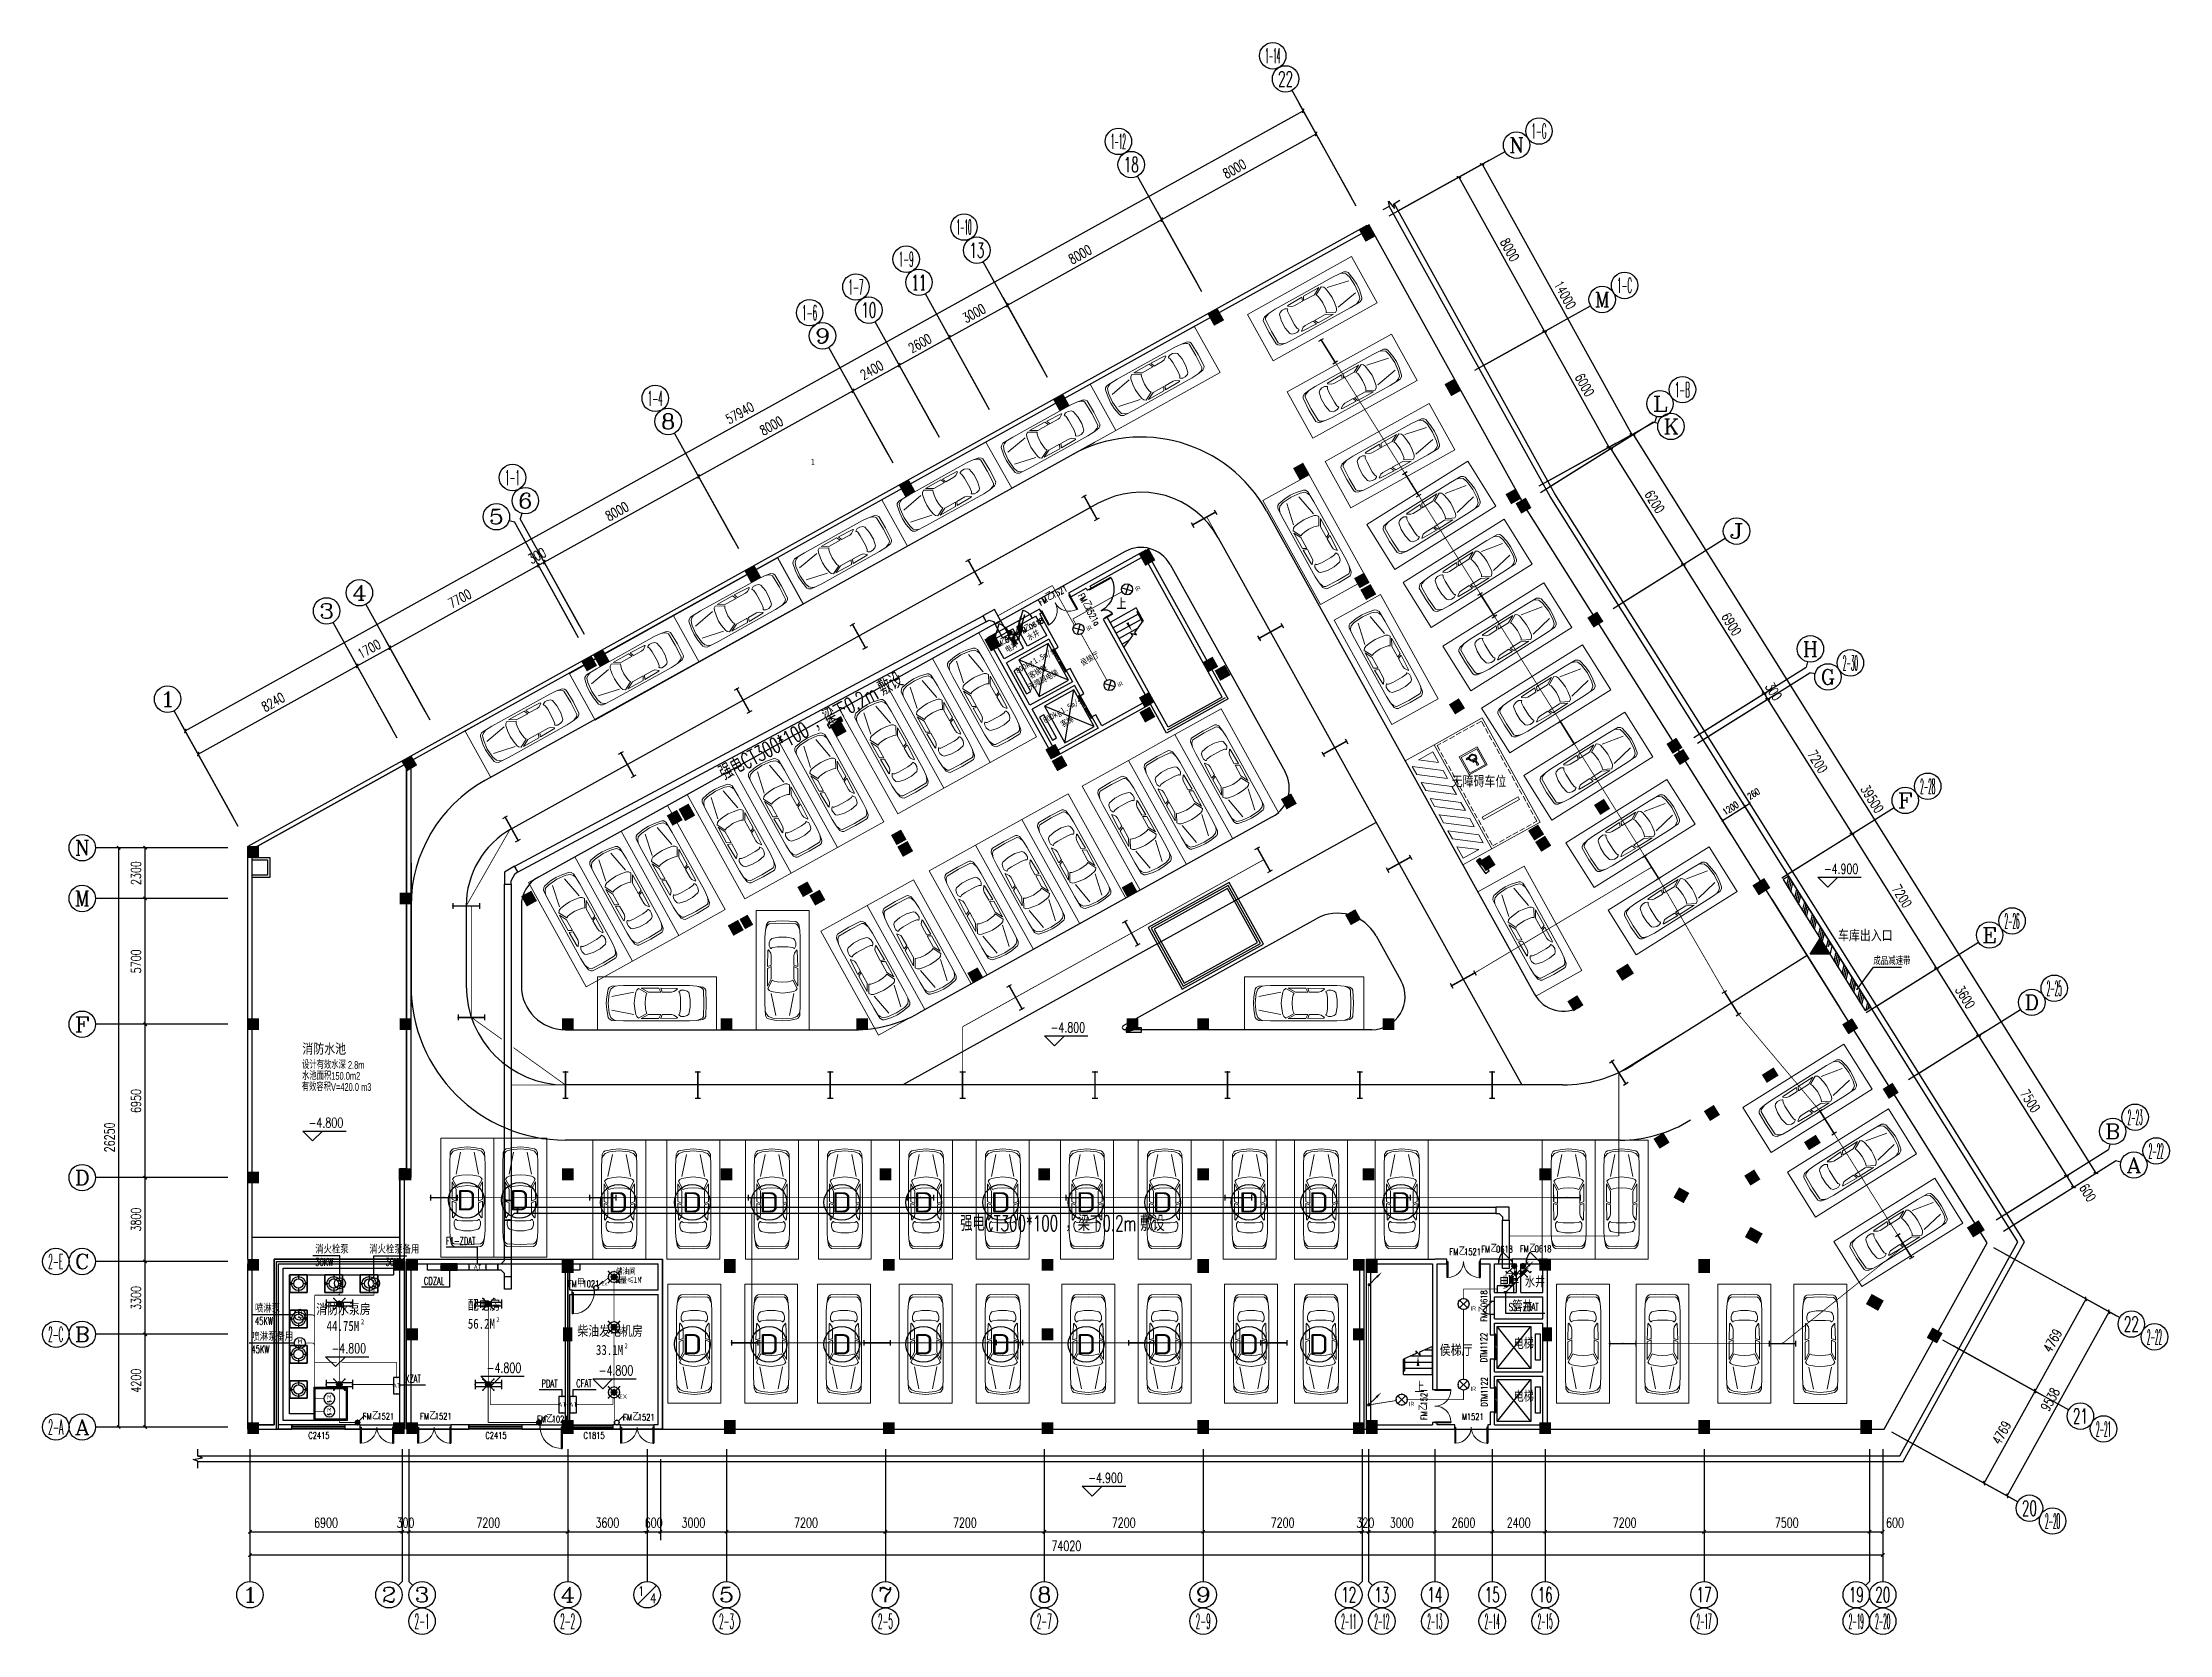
# Model space of a CAD drawing. Extents: x -9422388 to 15610651, y -1992469 to 953794.
# Drawn here: x 1741764 to 1838158, y -1398237 to -1326101 of the extents above; entities that cross this region are included whole.
import ezdxf
from ezdxf.enums import TextEntityAlignment as Align

# ---------------------------------------------------------------- set-up
doc = ezdxf.new("R2010")
doc.units = 0
doc.header["$LTSCALE"] = 1000
doc.linetypes.add('DASH', pattern=[0.35, 0.25, -0.1])
for name, color, linetype in [('0-柱2', 6, 'Continuous'), ('0-柱网', 2, 'Continuous'), ('A-DOOR-IDEN', 7, 'Continuous'), ('AXIS_TEXT', 7, 'Continuous'), ('C-KZ', 2, 'Continuous'), ('C-Z-HATCH', 253, 'Continuous'), ('CABLETRAY', 4, 'Continuous'), ('DIM-动力', 3, 'Continuous'), ('DIM-箱柜', 3, 'Continuous'), ('DOOR_FIRE_TEXT', 7, 'Continuous'), ('EQUIP-动力', 3, 'Continuous'), ('EQUIP-插座', 3, 'Continuous'), ('EQUIP-照明', 3, 'Continuous'), ('EQUIP-箱柜', 3, 'Continuous'), ('LWIRE', 4, 'Continuous'), ('TEL_TEXT', 7, 'Continuous'), ('WINDOW_TEXT', 7, 'Continuous'), ('WIRE-动力', 2, 'Continuous'), ('WIRE-插座', 5, 'Continuous'), ('WIRE-照明', 1, 'Continuous')]:
    doc.layers.add(name, color=color, linetype=linetype)
doc.layers.add('车位', color=252, linetype='Continuous', lineweight=5)
doc.styles.add('-宋体', font='', dxfattribs={"width": 0.8})
doc.styles.add('_TCH_AXIS', font='COMPLEX', dxfattribs={"bigfont": 'GBCBIG'})
doc.styles.add('_TCH_DIM', font='SIMPLEX', dxfattribs={"bigfont": 'GBCBIG'})
doc.styles.add('_TCH_DIM_T3', font='SIMPLEX', dxfattribs={"width": 0.705882, "bigfont": 'GBCBIG'})
doc.styles.add('_TCH_WINDOW', font='SIMPLEX', dxfattribs={"height": 3.5, "bigfont": 'GBCBIG'})
doc.styles.add('_TEL_ATTDEF', font='GBENOR', dxfattribs={"width": 0.8, "height": 3, "bigfont": 'GBCBIG'})
doc.styles.add('_TEL_DIM', font='SIMPLEX', dxfattribs={"width": 0.8, "height": 3.5, "bigfont": 'HZTXT'})
doc.styles.add('COMPLEX', font='COMPLEX')
doc.styles.add('SS-100', font='xcsg.shx', dxfattribs={"width": 0.7, "bigfont": 'HZTXT.shx'})
doc.styles.get("Standard").update_dxf_attribs({"font": 'gbenor.shx', "bigfont": 'gbcbig.shx'})
doc.styles.add('zx', font='gbenor.shx', dxfattribs={"width": 1.2, "bigfont": 'gbcbig.shx'})
doc.styles.add('宋体', font='', dxfattribs={"width": 0.8})
doc.styles.get('-宋体').set_extended_font_data('SimSun')
doc.styles.get('宋体').set_extended_font_data('NSimSun')
doc.dimstyles.new('_TCH_ARCH&&100', dxfattribs={"dimtxt": 297.5, "dimasz": 100, "dimexe": 250, "dimexo": 300, "dimgap": 126.25, "dimtad": 1, "dimdec": 0, "dimzin": 0, "dimdsep": 46, "dimtxsty": '_TCH_DIM_T3', "dimblk": 'ARCHTICK', "dimcen": 0.09, "dimclrt": 7, "dimazin": 2, "dimtfac": 1, "dimtdec": 0, "dimtix": 1, "dimtmove": 2, "dimatfit": 3, "dimfxl": 0, "dimtolj": 1, "dimtzin": 0, "dimarcsym": 0})
doc.dimstyles.new('_TCH_ARCH&&150', dxfattribs={"dimtxt": 446.25, "dimasz": 150, "dimexe": 375, "dimexo": 450, "dimgap": 189.375, "dimtad": 1, "dimdec": 0, "dimzin": 0, "dimdsep": 46, "dimtxsty": '_TCH_DIM_T3', "dimblk": 'ARCHTICK', "dimcen": 0.09, "dimclrt": 7, "dimazin": 2, "dimtfac": 1, "dimtdec": 0, "dimtix": 1, "dimtmove": 2, "dimatfit": 3, "dimfxl": 0, "dimtolj": 1, "dimtzin": 0, "dimarcsym": 0})

msp = doc.modelspace()

# ---------------------------------------------------------------- texts
at = {"layer": 'DIM-动力', "color": 7, "style": '_TEL_DIM'}
for s, width, p in [('消火栓泵', 0.8, (1754124.52106, -1380970.61494)), ('30KW', 0.64, (1754124.52106, -1381530.61494)), ('消火栓泵备用', 0.8, (1756574.216, -1380971.6052)), ('30KW', 0.64, (1757308.64119, -1381531.6052)), ('喷淋泵', 0.8, (1751394.21312, -1383646.48263)), ('45KW', 0.64, (1751394.21312, -1384206.48263)), ('喷淋泵备用', 0.8, (1751231.39568, -1384926.86257)), ('45KW', 0.64, (1751231.39568, -1385486.86257))]:
    msp.add_text(s, height=350, dxfattribs=dict(at, width=width)).set_placement(p)
at = {"layer": 'DIM-箱柜', "color": 7, "style": '_TEL_DIM', "width": 0.64}
for s, p in [('F1-ZDAT', (1760050.45496, -1380579.3158)), ('CDZAL', (1759047.62463, -1382389.80293)), ('SS-ZDAT', (1808215.26356, -1383574.29773)), ('XZAT', (1758199.66174, -1386827.12029)), ('PDAT', (1764378.09866, -1387041.78728)), ('CFAT', (1765956.75381, -1387033.01712))]:
    msp.add_text(s, height=350, dxfattribs=at).set_placement(p)
at = {"layer": 'TEL_TEXT', "style": '_TEL_DIM'}
for s, width, p in [('敷设', 0.8, (1779849.39997, -1355727.85602)), ('，梁下', 0.8, (1776862.55831, -1357324.19183)), ('0.2m', 0.64, (1778344.21992, -1356532.30871)), ('CT300*100', 0.64, (1773645.23595, -1359043.70945)), ('强电', 0.8, (1772657.46154, -1359571.63153))]:
    msp.add_text(s, height=700, rotation=28.1225482103, dxfattribs=dict(at, width=width)).set_placement(p)
for s, width, p in [('强电', 0.8, (1783352.02046, -1379955.93423)), ('CT300*100', 0.64, (1784472.02046, -1379955.93423)), ('，梁下', 0.8, (1788120.02046, -1379955.93423)), ('0.2m', 0.64, (1789800.02046, -1379955.93423)), ('敷设', 0.8, (1791506.68713, -1379955.93423))]:
    msp.add_text(s, height=700, dxfattribs=dict(at, width=width)).set_placement(p)

# ---------------------------------------------------------------- blocks, each defined once
blk = doc.blocks.new('chewei')
at = {"layer": '车位', "color": 0}
for p, q in [((49023, 154737), (49090, 154915)), ((49090, 154915), (49134, 154982)), ((49134, 154982), (49201, 155026)), ((49201, 155026), (49801, 155049)), ((49201, 154160), (49245, 154293)), ((49245, 154293), (49312, 154360)), ((49312, 154360), (49623, 154426)), ((49623, 154426), (49978, 154426)), ((50401, 155026), (49801, 155049)), ((50290, 154360), (49978, 154426)), ((50356, 154293), (50290, 154360)), ((50401, 154160), (50356, 154293)), ((50467, 154982), (50401, 155026)), ((50512, 154915), (50467, 154982)), ((50578, 154737), (50512, 154915)), ((49134, 153826), (49112, 153093)), ((49156, 153849), (49134, 153826)), ((49267, 153693), (49156, 153849)), ((49201, 154026), (49201, 154160)), ((49245, 153938), (49201, 154026)), ((49267, 153915), (49245, 153938)), ((49290, 153915), (49267, 153915)), ((49290, 153582), (49267, 153693)), ((49312, 153938), (49290, 153915)), ((49290, 153160), (49290, 153582)), ((49356, 153960), (49312, 153938)), ((49556, 153982), (49356, 153960)), ((50045, 153982), (49556, 153982)), ((50045, 153982), (50245, 153960)), ((50245, 153960), (50290, 153938)), ((50290, 153938), (50312, 153915)), ((50312, 153915), (50334, 153915)), ((50312, 153582), (50334, 153693)), ((50312, 153160), (50312, 153582)), ((50334, 153915), (50356, 153938)), ((50334, 153693), (50445, 153849)), ((50356, 153938), (50401, 154026)), ((50401, 154026), (50401, 154160)), ((50445, 153849), (50467, 153826)), ((50467, 153826), (50490, 153093)), ((49112, 153093), (49290, 153160)), ((49290, 153093), (49112, 153004)), ((49112, 153004), (49112, 152204)), ((49112, 152204), (49290, 152538)), ((49134, 152093), (49334, 152471)), ((49290, 152538), (49290, 153093)), ((49334, 152471), (49423, 152427)), ((49423, 152427), (49556, 152404)), ((49556, 152404), (49801, 152382)), ((50045, 152404), (49801, 152382)), ((50178, 152427), (50045, 152404)), ((50267, 152471), (50178, 152427)), ((50467, 152093), (50267, 152471)), ((50490, 153093), (50312, 153160)), ((50312, 153093), (50490, 153004)), ((50312, 152538), (50312, 153093)), ((50490, 152204), (50312, 152538)), ((50490, 153004), (50490, 152204)), ((49201, 152004), (49134, 152093)), ((49290, 151960), (49201, 152004)), ((49556, 151916), (49290, 151960)), ((49490, 150871), (49290, 151871)), ((49801, 151893), (49556, 151916)), ((49801, 151893), (50045, 151916)), ((50045, 151916), (50312, 151960)), ((50112, 150871), (50312, 151871)), ((50312, 151960), (50401, 152004)), ((50401, 152004), (50467, 152093)), ((49067, 150938), (49023, 151049)), ((49156, 150827), (49067, 150938)), ((49356, 150760), (49156, 150827)), ((49801, 150716), (49356, 150760)), ((49801, 150716), (50245, 150760)), ((50245, 150760), (50445, 150827)), ((50445, 150827), (50534, 150938)), ((50534, 150938), (50578, 151049))]:
    blk.add_line(p, q, dxfattribs=at)
for points in [[(48601, 150227), (51001, 150227), (51001, 155627), (48601, 155627)], [(50578, 154737), (50601, 154404), (50601, 151404), (50578, 150871), (50512, 150760), (50445, 150716), (50090, 150649), (49801, 150627), (49512, 150649), (49156, 150716), (49090, 150760), (49023, 150871), (49001, 151404), (49001, 154404), (49023, 154737), (49067, 155004), (49134, 155093), (49201, 155137), (49801, 155160), (50401, 155137), (50467, 155093), (50534, 155004)]]:
    blk.add_lwpolyline(points, close=True, dxfattribs=at)
blk = doc.blocks.new('0-柱2')
at = {"layer": '0-柱2'}
h = blk.add_hatch(color=0, dxfattribs=at)
h.dxf.hatch_style = 1
h.paths.add_polyline_path([(57478, 42147), (57916, 42390), (58158, 41952), (57721, 41710)])
h = blk.add_hatch(color=0, dxfattribs=at)
h.dxf.hatch_style = 1
h.paths.add_polyline_path([(50444, 38233), (50881, 38476), (51124, 38039), (50687, 37796)])
h = blk.add_hatch(color=0, dxfattribs=at)
h.dxf.hatch_style = 1
h.paths.add_polyline_path([(60732, 36967), (60998, 36543), (61421, 36808), (61155, 37233)])
h = blk.add_hatch(color=0, dxfattribs=at)
h.dxf.hatch_style = 1
h.paths.add_polyline_path([(15131, 34999), (15568, 35241), (15811, 34804), (15373, 34562)])
h = blk.add_hatch(color=0, dxfattribs=at)
h.dxf.hatch_style = 1
h.paths.add_polyline_path([(43842, 34571), (44279, 34814), (44521, 34377), (44084, 34134)])
h = blk.add_hatch(color=0, dxfattribs=at)
h.dxf.hatch_style = 1
h.paths.add_polyline_path([(40431, 32680), (40868, 32922), (41111, 32485), (40674, 32242)])
h = blk.add_hatch(color=0, dxfattribs=at)
h.dxf.hatch_style = 1
h.paths.add_polyline_path([(54458, 33035), (54723, 32611), (55147, 32876), (54881, 33300)])
h = blk.add_hatch(color=0, dxfattribs=at)
h.dxf.hatch_style = 1
h.paths.add_polyline_path([(64316, 31248), (64582, 30824), (65005, 31089), (64740, 31513)])
h = blk.add_hatch(color=0, dxfattribs=at)
h.dxf.hatch_style = 1
h.paths.add_polyline_path([(6975, 30467), (7405, 30722), (7660, 30292), (7231, 30037)])
h = blk.add_hatch(color=0, dxfattribs=at)
h.dxf.hatch_style = 1
h.paths.add_polyline_path([(36452, 30473), (36889, 30715), (37132, 30278), (36695, 30035)])
h = blk.add_hatch(color=0, dxfattribs=at)
h.dxf.hatch_style = 1
h.paths.add_polyline_path([(46844, 28746), (47281, 28989), (47524, 28552), (47086, 28309)])
h = blk.add_hatch(color=0, dxfattribs=at)
h.dxf.hatch_style = 1
h.paths.add_polyline_path([(19011, 28003), (19448, 28245), (19691, 27808), (19254, 27566)])
h = blk.add_hatch(color=0, dxfattribs=at)
h.dxf.hatch_style = 1
h.paths.add_polyline_path([(58047, 27318), (58313, 26894), (58736, 27159), (58470, 27583)])
h = blk.add_hatch(color=0, dxfattribs=at)
h.dxf.hatch_style = 1
h.paths.add_polyline_path([(0, 26606), (500, 26606), (500, 26106), (0, 26106)])
h = blk.add_hatch(color=0, dxfattribs=at)
h.dxf.hatch_style = 1
h.paths.add_polyline_path([(29456, 26592), (29894, 26835), (30136, 26398), (29699, 26155)])
h = blk.add_hatch(color=0, dxfattribs=at)
h.dxf.hatch_style = 1
h.paths.add_polyline_path([(55843, 25937), (56109, 25512), (56532, 25778), (56266, 26202)])
h = blk.add_hatch(color=0, dxfattribs=at)
h.dxf.hatch_style = 1
h.paths.add_polyline_path([(6900, 24500), (7400, 24500), (7400, 24000), (6900, 24000)])
h = blk.add_hatch(color=0, dxfattribs=at)
h.dxf.hatch_style = 1
h.paths.add_polyline_path([(12409, 24341), (12846, 24583), (13088, 24146), (12651, 23904)])
h = blk.add_hatch(color=0, dxfattribs=at)
h.dxf.hatch_style = 1
h.paths.add_polyline_path([(25477, 24385), (25915, 24628), (26157, 24191), (25720, 23948)])
h = blk.add_hatch(color=0, dxfattribs=at)
h.dxf.hatch_style = 1
h.paths.add_polyline_path([(39629, 24745), (40067, 24987), (40309, 24550), (39872, 24307)])
h = blk.add_hatch(color=0, dxfattribs=at)
h.dxf.hatch_style = 1
h.paths.add_polyline_path([(21776, 23018), (22213, 23261), (22456, 22824), (22018, 22581)])
h = blk.add_hatch(color=0, dxfattribs=at)
h.dxf.hatch_style = 1
h.paths.add_polyline_path([(49754, 23499), (50191, 23742), (50434, 23305), (49997, 23062)])
h = blk.add_hatch(color=0, dxfattribs=at)
h.dxf.hatch_style = 1
h.paths.add_polyline_path([(32633, 20864), (33071, 21107), (33313, 20670), (32876, 20427)])
h = blk.add_hatch(color=0, dxfattribs=at)
h.dxf.hatch_style = 1
h.paths.add_polyline_path([(59826, 19582), (60092, 19158), (60515, 19423), (60249, 19847)])
h = blk.add_hatch(color=0, dxfattribs=at)
h.dxf.hatch_style = 1
h.paths.add_polyline_path([(0, 18800), (500, 18800), (500, 18300), (0, 18300)])
h = blk.add_hatch(color=0, dxfattribs=at)
h.dxf.hatch_style = 1
h.paths.add_polyline_path([(6900, 18800), (7400, 18800), (7400, 18300), (6900, 18300)])
h = blk.add_hatch(color=0, dxfattribs=at)
h.dxf.hatch_style = 1
h.paths.add_polyline_path([(14250, 18800), (14750, 18800), (14750, 18300), (14250, 18300)])
h = blk.add_hatch(color=0, dxfattribs=at)
h.dxf.hatch_style = 1
h.paths.add_polyline_path([(21450, 18800), (21950, 18800), (21950, 18300), (21450, 18300)])
h = blk.add_hatch(color=0, dxfattribs=at)
h.dxf.hatch_style = 1
h.paths.add_polyline_path([(27600, 18800), (28100, 18800), (28100, 18300), (27600, 18300)])
h = blk.add_hatch(color=0, dxfattribs=at)
h.dxf.hatch_style = 1
h.paths.add_polyline_path([(39850, 18800), (40350, 18800), (40350, 18300), (39850, 18300)])
h = blk.add_hatch(color=0, dxfattribs=at)
h.dxf.hatch_style = 1
h.paths.add_polyline_path([(43050, 18800), (43550, 18800), (43550, 18300), (43050, 18300)])
h = blk.add_hatch(color=0, dxfattribs=at)
h.dxf.hatch_style = 1
h.paths.add_polyline_path([(51450, 18800), (51950, 18800), (51950, 18300), (51450, 18300)])
h = blk.add_hatch(color=0, dxfattribs=at)
h.dxf.hatch_style = 1
h.paths.add_polyline_path([(63729, 13354), (63995, 12930), (64418, 13195), (64152, 13619)])
h = blk.add_hatch(color=0, dxfattribs=at)
h.dxf.hatch_style = 1
h.paths.add_polyline_path([(0, 11850), (500, 11850), (500, 11350), (0, 11350)])
h = blk.add_hatch(color=0, dxfattribs=at)
h.dxf.hatch_style = 1
h.paths.add_polyline_path([(6850, 12000), (7400, 12000), (7400, 11500), (6850, 11500)])
h = blk.add_hatch(color=0, dxfattribs=at)
h.dxf.hatch_style = 1
h.paths.add_polyline_path([(14250, 12000), (14750, 12000), (14750, 11500), (14250, 11500)])
h = blk.add_hatch(color=0, dxfattribs=at)
h.dxf.hatch_style = 1
h.paths.add_polyline_path([(21450, 12000), (21950, 12000), (21950, 11500), (21450, 11500)])
h = blk.add_hatch(color=0, dxfattribs=at)
h.dxf.hatch_style = 1
h.paths.add_polyline_path([(28650, 12000), (29150, 12000), (29150, 11500), (28650, 11500)])
h = blk.add_hatch(color=0, dxfattribs=at)
h.dxf.hatch_style = 1
h.paths.add_polyline_path([(35850, 12000), (36350, 12000), (36350, 11500), (35850, 11500)])
h = blk.add_hatch(color=0, dxfattribs=at)
h.dxf.hatch_style = 1
h.paths.add_polyline_path([(43050, 12000), (43550, 12000), (43550, 11500), (43050, 11500)])
h = blk.add_hatch(color=0, dxfattribs=at)
h.dxf.hatch_style = 1
h.paths.add_polyline_path([(50550, 12000), (51050, 12000), (51050, 11500), (50550, 11500)])
h = blk.add_hatch(color=0, dxfattribs=at)
h.dxf.hatch_style = 1
h.paths.add_polyline_path([(58550, 12000), (59050, 12000), (59050, 11500), (58550, 11500)])
h = blk.add_hatch(color=0, dxfattribs=at)
h.dxf.hatch_style = 1
h.paths.add_polyline_path([(64634, 10704), (65071, 10462), (65313, 10899), (64876, 11141)])
h = blk.add_hatch(color=0, dxfattribs=at)
h.dxf.hatch_style = 1
h.paths.add_polyline_path([(0, 7900), (500, 7900), (500, 7400), (0, 7400)])
h = blk.add_hatch(color=0, dxfattribs=at)
h.dxf.hatch_style = 1
h.paths.add_polyline_path([(6600, 7900), (7100, 7900), (7100, 7400), (6600, 7400)])
h = blk.add_hatch(color=0, dxfattribs=at)
h.dxf.hatch_style = 1
h.paths.add_polyline_path([(0, 500), (500, 500), (500, 0), (0, 0)])
h = blk.add_hatch(color=0, dxfattribs=at)
h.dxf.hatch_style = 1
h.paths.add_polyline_path([(6600, 500), (7100, 500), (7100, 0), (6600, 0)])
at = {"layer": '0-柱2', "color": 0, "const_width": 30}
for points in [[(57478, 42147), (57916, 42390), (58158, 41952), (57721, 41710)], [(50444, 38233), (50881, 38476), (51124, 38039), (50687, 37796)], [(60732, 36967), (60998, 36543), (61421, 36808), (61155, 37233)], [(15131, 34999), (15568, 35241), (15811, 34804), (15373, 34562)], [(43842, 34571), (44279, 34814), (44521, 34377), (44084, 34134)], [(40431, 32680), (40868, 32922), (41111, 32485), (40674, 32242)], [(54458, 33035), (54723, 32611), (55147, 32876), (54881, 33300)], [(64316, 31248), (64582, 30824), (65005, 31089), (64740, 31513)], [(6975, 30467), (7405, 30722), (7660, 30292), (7231, 30037)], [(36452, 30473), (36889, 30715), (37132, 30278), (36695, 30035)], [(46844, 28746), (47281, 28989), (47524, 28552), (47086, 28309)], [(19011, 28003), (19448, 28245), (19691, 27808), (19254, 27566)], [(58047, 27318), (58313, 26894), (58736, 27159), (58470, 27583)], [(0, 26606), (500, 26606), (500, 26106), (0, 26106)], [(29456, 26592), (29894, 26835), (30136, 26398), (29699, 26155)], [(55843, 25937), (56109, 25512), (56532, 25778), (56266, 26202)], [(6900, 24500), (7400, 24500), (7400, 24000), (6900, 24000)], [(12409, 24341), (12846, 24583), (13088, 24146), (12651, 23904)], [(25477, 24385), (25915, 24628), (26157, 24191), (25720, 23948)], [(39629, 24745), (40067, 24987), (40309, 24550), (39872, 24307)], [(21776, 23018), (22213, 23261), (22456, 22824), (22018, 22581)], [(49754, 23499), (50191, 23742), (50434, 23305), (49997, 23062)], [(32633, 20864), (33071, 21107), (33313, 20670), (32876, 20427)], [(59826, 19582), (60092, 19158), (60515, 19423), (60249, 19847)], [(0, 18800), (500, 18800), (500, 18300), (0, 18300)], [(6900, 18800), (7400, 18800), (7400, 18300), (6900, 18300)], [(14250, 18800), (14750, 18800), (14750, 18300), (14250, 18300)], [(21450, 18800), (21950, 18800), (21950, 18300), (21450, 18300)], [(27600, 18800), (28100, 18800), (28100, 18300), (27600, 18300)], [(39850, 18800), (40350, 18800), (40350, 18300), (39850, 18300)], [(43050, 18800), (43550, 18800), (43550, 18300), (43050, 18300)], [(51450, 18800), (51950, 18800), (51950, 18300), (51450, 18300)], [(63729, 13354), (63995, 12930), (64418, 13195), (64152, 13619)], [(0, 11850), (500, 11850), (500, 11350), (0, 11350)], [(6850, 12000), (7400, 12000), (7400, 11500), (6850, 11500)], [(14250, 12000), (14750, 12000), (14750, 11500), (14250, 11500)], [(21450, 12000), (21950, 12000), (21950, 11500), (21450, 11500)], [(28650, 12000), (29150, 12000), (29150, 11500), (28650, 11500)], [(35850, 12000), (36350, 12000), (36350, 11500), (35850, 11500)], [(43050, 12000), (43550, 12000), (43550, 11500), (43050, 11500)], [(50550, 12000), (51050, 12000), (51050, 11500), (50550, 11500)], [(58550, 12000), (59050, 12000), (59050, 11500), (58550, 11500)], [(64634, 10704), (65071, 10462), (65313, 10899), (64876, 11141)], [(0, 7900), (500, 7900), (500, 7400), (0, 7400)], [(6600, 7900), (7100, 7900), (7100, 7400), (6600, 7400)], [(0, 500), (500, 500), (500, 0), (0, 0)], [(6600, 500), (7100, 500), (7100, 0), (6600, 0)]]:
    blk.add_lwpolyline(points, close=True, dxfattribs=at)
blk = doc.blocks.new('1#柱网')
at = {"layer": '0-柱网'}
for points in [[(494005, 93967), (494005, 93367), (494505, 93367), (494505, 93967)], [(501855, 93967), (501855, 93367), (502355, 93367), (502355, 93967)], [(509855, 93967), (509855, 93367), (510355, 93367), (510355, 93967)], [(517855, 93967), (517855, 93367), (518355, 93367), (518355, 93967)], [(525855, 93967), (525855, 93367), (526355, 93367), (526355, 93967)], [(533705, 93967), (533705, 93367), (534205, 93367), (534205, 93967)], [(494005, 85967), (494005, 85367), (494505, 85367), (494505, 85967)], [(501855, 85967), (501855, 85367), (502355, 85367), (502355, 85967)], [(509855, 85967), (509855, 85367), (510355, 85367), (510355, 85967)], [(517855, 85967), (517855, 85367), (518355, 85367), (518355, 85967)], [(525855, 85967), (525855, 85367), (526355, 85367), (526355, 85967)], [(533705, 85967), (533705, 85367), (534205, 85367), (534205, 85967)], [(494005, 80267), (494005, 79767), (494405, 79767), (494405, 80267)], [(497005, 80267), (497005, 79767), (497505, 79767), (497505, 80267)], [(501855, 80267), (501855, 79767), (502355, 79767), (502355, 80267)], [(509855, 80267), (509855, 79767), (510355, 79767), (510355, 80267)], [(514705, 80267), (514705, 79767), (515205, 79767), (515205, 80267)], [(518005, 80267), (518005, 79767), (518505, 79767), (518505, 80267)], [(525855, 80267), (525855, 79767), (526355, 79767), (526355, 80267)], [(533705, 80267), (533705, 79767), (534205, 79767), (534205, 80267)]]:
    blk.add_hatch(color=0, dxfattribs=at).paths.add_polyline_path(points)
at = {"layer": '0-柱网', "color": 0, "const_width": 20}
for points in [[(494005, 93967), (494005, 93367), (494505, 93367), (494505, 93967), (494005, 93967)], [(501855, 93967), (501855, 93367), (502355, 93367), (502355, 93967), (501855, 93967)], [(509855, 93967), (509855, 93367), (510355, 93367), (510355, 93967), (509855, 93967)], [(517855, 93967), (517855, 93367), (518355, 93367), (518355, 93967), (517855, 93967)], [(525855, 93967), (525855, 93367), (526355, 93367), (526355, 93967), (525855, 93967)], [(533705, 93967), (533705, 93367), (534205, 93367), (534205, 93967), (533705, 93967)], [(494005, 85967), (494005, 85367), (494505, 85367), (494505, 85967), (494005, 85967)], [(501855, 85967), (501855, 85367), (502355, 85367), (502355, 85967), (501855, 85967)], [(509855, 85967), (509855, 85367), (510355, 85367), (510355, 85967), (509855, 85967)], [(517855, 85967), (517855, 85367), (518355, 85367), (518355, 85967), (517855, 85967)], [(525855, 85967), (525855, 85367), (526355, 85367), (526355, 85967), (525855, 85967)], [(533705, 85967), (533705, 85367), (534205, 85367), (534205, 85967), (533705, 85967)], [(494005, 80267), (494005, 79767), (494405, 79767), (494405, 80267), (494005, 80267)], [(497005, 80267), (497005, 79767), (497505, 79767), (497505, 80267), (497005, 80267)], [(501855, 80267), (501855, 79767), (502355, 79767), (502355, 80267), (501855, 80267)], [(509855, 80267), (509855, 79767), (510355, 79767), (510355, 80267), (509855, 80267)], [(514705, 80267), (514705, 79767), (515205, 79767), (515205, 80267), (514705, 80267)], [(518005, 80267), (518005, 79767), (518505, 79767), (518505, 80267), (518005, 80267)], [(525855, 80267), (525855, 79767), (526355, 79767), (526355, 80267), (525855, 80267)], [(533705, 80267), (533705, 79767), (534205, 79767), (534205, 80267), (533705, 80267)]]:
    blk.add_lwpolyline(points, dxfattribs=at)
blk = doc.blocks.new('宿舍楼柱网1')
at = {"layer": 'C-Z-HATCH'}
h = blk.add_hatch(color=0, dxfattribs=at)
h.dxf.hatch_style = 1
h.paths.add_polyline_path([(645860, 167538), (646284, 167803), (646019, 168227), (645595, 167962)])
h = blk.add_hatch(color=0, dxfattribs=at)
h.dxf.hatch_style = 1
edge = h.paths.add_edge_path()
edge.add_line((642259, 165280), (642680, 165549))
edge.add_line((642680, 165549), (642415, 165973))
edge.add_line((642415, 165973), (641991, 165708))
edge.add_line((641991, 165708), (642262, 165283))
h = blk.add_hatch(color=0, dxfattribs=at)
h.dxf.hatch_style = 1
h.paths.add_polyline_path([(642259, 165280), (642683, 165545), (642418, 165969), (641994, 165704)])
h = blk.add_hatch(color=0, dxfattribs=at)
h.dxf.hatch_style = 1
h.paths.add_polyline_path([(639588, 163611), (640012, 163876), (639747, 164300), (639323, 164035)])
h = blk.add_hatch(color=0, dxfattribs=at)
h.dxf.hatch_style = 1
h.paths.add_polyline_path([(649437, 161642), (649946, 161960), (649681, 162384), (649172, 162066)])
h = blk.add_hatch(color=0, dxfattribs=at)
h.dxf.hatch_style = 1
h.paths.add_polyline_path([(643252, 157766), (643760, 158084), (643495, 158508), (642987, 158190)])
h = blk.add_hatch(color=0, dxfattribs=at)
h.dxf.hatch_style = 1
h.paths.add_polyline_path([(653505, 155340), (653929, 155605), (653664, 156029), (653240, 155764)])
h = blk.add_hatch(color=0, dxfattribs=at)
h.dxf.hatch_style = 1
h.paths.add_polyline_path([(649809, 153142), (650317, 153460), (650105, 153799), (649597, 153481)])
h = blk.add_hatch(color=0, dxfattribs=at)
h.dxf.hatch_style = 1
h.paths.add_polyline_path([(655338, 152417), (655762, 152682), (655497, 153106), (655073, 152841)])
h = blk.add_hatch(color=0, dxfattribs=at)
h.dxf.hatch_style = 1
h.paths.add_polyline_path([(647235, 151411), (647659, 151675), (647394, 152100), (646970, 151835)])
h = blk.add_hatch(color=0, dxfattribs=at)
h.dxf.hatch_style = 1
h.paths.add_polyline_path([(651721, 150092), (652229, 150410), (652017, 150749), (651509, 150431)])
h = blk.add_hatch(color=0, dxfattribs=at)
h.dxf.hatch_style = 1
h.paths.add_polyline_path([(649067, 148487), (649491, 148752), (649226, 149176), (648802, 148911)])
h = blk.add_hatch(color=0, dxfattribs=at)
h.dxf.hatch_style = 1
h.paths.add_polyline_path([(648829, 146138), (649071, 146576), (649596, 146285), (649354, 145848)])
h = blk.add_hatch(color=0, dxfattribs=at)
h.dxf.hatch_style = 1
h.paths.add_polyline_path([(659156, 146135), (659665, 146453), (659400, 146877), (658891, 146560)])
h = blk.add_hatch(color=0, dxfattribs=at)
h.dxf.hatch_style = 1
h.paths.add_polyline_path([(631658, 145126), (632158, 145126), (632158, 144526), (631658, 144526)])
h = blk.add_hatch(color=0, dxfattribs=at)
h.dxf.hatch_style = 1
h.paths.add_polyline_path([(639508, 145126), (640008, 145126), (640008, 144626), (639508, 144626)])
h = blk.add_hatch(color=0, dxfattribs=at)
h.dxf.hatch_style = 1
h.paths.add_polyline_path([(646708, 145126), (647208, 145126), (647208, 144526), (646708, 144526)])
h = blk.add_hatch(color=0, dxfattribs=at)
h.dxf.hatch_style = 1
h.paths.add_polyline_path([(654841, 142811), (655083, 143249), (654558, 143539), (654316, 143102)])
h = blk.add_hatch(color=0, dxfattribs=at)
h.dxf.hatch_style = 1
h.paths.add_polyline_path([(639658, 142026), (640058, 142026), (640058, 141426), (639658, 141426)])
h = blk.add_hatch(color=0, dxfattribs=at)
h.dxf.hatch_style = 1
h.paths.add_polyline_path([(657509, 141335), (657751, 141772), (657313, 142015), (657071, 141577)])
h = blk.add_hatch(color=0, dxfattribs=at)
h.dxf.hatch_style = 1
h.paths.add_polyline_path([(631658, 137826), (632158, 137826), (632158, 137226), (631658, 137226)])
h = blk.add_hatch(color=0, dxfattribs=at)
h.dxf.hatch_style = 1
h.paths.add_polyline_path([(639508, 137726), (640008, 137726), (640008, 137226), (639508, 137226)])
h = blk.add_hatch(color=0, dxfattribs=at)
h.dxf.hatch_style = 1
h.paths.add_polyline_path([(646708, 137826), (647208, 137826), (647208, 137226), (646708, 137226)])
h = blk.add_hatch(color=0, dxfattribs=at)
h.dxf.hatch_style = 1
h.paths.add_polyline_path([(654058, 137826), (654558, 137826), (654558, 137226), (654058, 137226)])
at = {"layer": 'C-KZ', "color": 0, "const_width": 30}
for points in [[(645860, 167538), (646281, 167806), (646016, 168231), (645592, 167966), (645863, 167540)], [(642259, 165280), (642680, 165549), (642415, 165973), (641991, 165708), (642262, 165283)], [(639588, 163611), (640012, 163876), (639747, 164300), (639323, 164035), (639588, 163611)], [(649440, 161638), (649946, 161960), (649681, 162384), (649172, 162066), (649437, 161642)], [(643252, 157766), (643760, 158084), (643495, 158508), (642987, 158190), (643252, 157766)], [(653510, 155343), (653929, 155605), (653664, 156029), (653240, 155764), (653505, 155340)], [(649809, 153142), (650317, 153460), (650105, 153799), (649597, 153481), (649809, 153142)], [(655338, 152417), (655762, 152682), (655497, 153106), (655073, 152841), (655338, 152417)], [(647235, 151411), (647659, 151675), (647394, 152100), (646970, 151835), (647235, 151411)], [(651721, 150092), (652229, 150410), (652017, 150749), (651509, 150431), (651721, 150092)], [(649067, 148487), (649491, 148752), (649226, 149176), (648802, 148911), (649067, 148487)], [(648829, 146138), (649071, 146576), (649596, 146285), (649354, 145848), (648829, 146138)], [(659156, 146135), (659665, 146453), (659400, 146877), (658891, 146560), (659156, 146135)], [(654841, 142811), (655083, 143249), (654558, 143539), (654316, 143102), (654841, 142811)], [(657509, 141335), (657751, 141772), (657313, 142015), (657071, 141577), (657509, 141335)]]:
    blk.add_lwpolyline(points, dxfattribs=at)
for points in [[(631658, 145126), (632158, 145126), (632158, 144526), (631658, 144526)], [(639508, 145126), (640008, 145126), (640008, 144626), (639508, 144626)], [(646708, 145126), (647208, 145126), (647208, 144526), (646708, 144526)], [(639658, 142026), (640058, 142026), (640058, 141426), (639658, 141426)], [(631658, 137826), (632158, 137826), (632158, 137226), (631658, 137226)], [(639508, 137726), (640008, 137726), (640008, 137226), (639508, 137226)], [(646708, 137826), (647208, 137826), (647208, 137226), (646708, 137226)], [(654058, 137826), (654558, 137826), (654558, 137226), (654058, 137226)]]:
    blk.add_lwpolyline(points, close=True, dxfattribs=at)
blk = doc.blocks.new('柱网22222')
at = {"layer": 'C-Z-HATCH'}
h = blk.add_hatch(color=0, dxfattribs=at)
h.dxf.hatch_style = 1
h.paths.add_polyline_path([(97500, 330556), (98000, 330556), (98000, 330056), (97500, 330056)])
h = blk.add_hatch(color=0, dxfattribs=at)
h.dxf.hatch_style = 1
h.paths.add_polyline_path([(104550, 330556), (105050, 330556), (105050, 329956), (104550, 329956)])
h = blk.add_hatch(color=0, dxfattribs=at)
h.dxf.hatch_style = 1
h.paths.add_polyline_path([(111900, 330556), (112400, 330556), (112400, 329956), (111900, 329956)])
h = blk.add_hatch(color=0, dxfattribs=at)
h.dxf.hatch_style = 1
h.paths.add_polyline_path([(119100, 330556), (119600, 330556), (119600, 330056), (119100, 330056)])
h = blk.add_hatch(color=0, dxfattribs=at)
h.dxf.hatch_style = 1
h.paths.add_polyline_path([(126300, 330556), (126800, 330556), (126800, 330056), (126300, 330056)])
h = blk.add_hatch(color=0, dxfattribs=at)
h.dxf.hatch_style = 1
h.paths.add_polyline_path([(133350, 330556), (133850, 330556), (133850, 329956), (133350, 329956)])
h = blk.add_hatch(color=0, dxfattribs=at)
h.dxf.hatch_style = 1
h.paths.add_polyline_path([(140400, 330556), (140900, 330556), (140900, 330056), (140400, 330056)])
h = blk.add_hatch(color=0, dxfattribs=at)
h.dxf.hatch_style = 1
h.paths.add_polyline_path([(97500, 327406), (98000, 327406), (98000, 326906), (97500, 326906)])
h = blk.add_hatch(color=0, dxfattribs=at)
h.dxf.hatch_style = 1
h.paths.add_polyline_path([(104600, 327456), (105000, 327456), (105000, 326856), (104600, 326856)])
h = blk.add_hatch(color=0, dxfattribs=at)
h.dxf.hatch_style = 1
h.paths.add_polyline_path([(126300, 327406), (126800, 327406), (126800, 326906), (126300, 326906)])
h = blk.add_hatch(color=0, dxfattribs=at)
h.dxf.hatch_style = 1
h.paths.add_polyline_path([(140400, 327406), (140900, 327406), (140900, 326906), (140400, 326906)])
h = blk.add_hatch(color=0, dxfattribs=at)
h.dxf.hatch_style = 1
h.paths.add_polyline_path([(97500, 323156), (98000, 323156), (98000, 322656), (97500, 322656)])
h = blk.add_hatch(color=0, dxfattribs=at)
h.dxf.hatch_style = 1
h.paths.add_polyline_path([(104550, 323256), (105050, 323256), (105050, 322656), (104550, 322656)])
h = blk.add_hatch(color=0, dxfattribs=at)
h.dxf.hatch_style = 1
h.paths.add_polyline_path([(111900, 323256), (112400, 323256), (112400, 322656), (111900, 322656)])
h = blk.add_hatch(color=0, dxfattribs=at)
h.dxf.hatch_style = 1
h.paths.add_polyline_path([(119100, 323156), (119600, 323156), (119600, 322656), (119100, 322656)])
h = blk.add_hatch(color=0, dxfattribs=at)
h.dxf.hatch_style = 1
h.paths.add_polyline_path([(126300, 323156), (126800, 323156), (126800, 322656), (126300, 322656)])
h = blk.add_hatch(color=0, dxfattribs=at)
h.dxf.hatch_style = 1
h.paths.add_polyline_path([(133350, 323256), (133850, 323256), (133850, 322656), (133350, 322656)])
h = blk.add_hatch(color=0, dxfattribs=at)
h.dxf.hatch_style = 1
h.paths.add_polyline_path([(140400, 323156), (140900, 323156), (140900, 322656), (140400, 322656)])
at = {"layer": 'C-KZ', "color": 0, "const_width": 30}
for points in [[(97500, 330556), (98000, 330556), (98000, 330056), (97500, 330056)], [(104550, 330556), (105050, 330556), (105050, 329956), (104550, 329956)], [(111900, 330556), (112400, 330556), (112400, 329956), (111900, 329956)], [(119100, 330556), (119600, 330556), (119600, 330056), (119100, 330056)], [(126300, 330556), (126800, 330556), (126800, 330056), (126300, 330056)], [(133350, 330556), (133850, 330556), (133850, 329956), (133350, 329956)], [(140400, 330556), (140900, 330556), (140900, 330056), (140400, 330056)], [(97500, 327406), (98000, 327406), (98000, 326906), (97500, 326906)], [(104600, 327456), (105000, 327456), (105000, 326856), (104600, 326856)], [(126300, 327406), (126800, 327406), (126800, 326906), (126300, 326906)], [(140400, 327406), (140900, 327406), (140900, 326906), (140400, 326906)], [(97500, 323156), (98000, 323156), (98000, 322656), (97500, 322656)], [(104550, 323256), (105050, 323256), (105050, 322656), (104550, 322656)], [(111900, 323256), (112400, 323256), (112400, 322656), (111900, 322656)], [(119100, 323156), (119600, 323156), (119600, 322656), (119100, 322656)], [(126300, 323156), (126800, 323156), (126800, 322656), (126300, 322656)], [(133350, 323256), (133850, 323256), (133850, 322656), (133350, 322656)], [(140400, 323156), (140900, 323156), (140900, 322656), (140400, 322656)]]:
    blk.add_lwpolyline(points, close=True, dxfattribs=at)
blk = doc.blocks.new('A$C1A104ED1')
at = {"layer": '车位', "color": 251, "extrusion": (-0.015383, 0.000214173, 0.999882)}
for p, q in [((3446, 5140), (2713, 4602)), ((3846, 5018), (2713, 4185)), ((3846, 4602), (2713, 3768)), ((3846, 4185), (2713, 3352)), ((3846, 3768), (2713, 2935)), ((3846, 3352), (2713, 2518)), ((3846, 2935), (2713, 2102)), ((3846, 2518), (2713, 1685)), ((3846, 2102), (2713, 1268)), ((3847, 1685), (2713, 852)), ((3847, 1268), (2713, 435)), ((3847, 852), (3042, 260))]:
    blk.add_line(p, q, dxfattribs=at)
at = {"layer": '车位', "color": 251, "extrusion": (1.36456e-08, -0.000214583, 1)}
for p, q in [((1172, 3660), (1211, 3964)), ((1176, 3852), (1181, 3898)), ((1211, 3964), (1364, 3964)), ((1242, 3883), (1247, 3922)), ((1242, 3883), (1341, 3883)), ((1247, 3922), (1391, 3922)), ((1341, 3883), (1341, 3841)), ((1364, 3964), (1443, 4152)), ((1391, 4083), (1410, 4129)), ((1391, 3922), (1466, 4100)), ((1443, 4152), (1548, 4116)), ((1466, 4100), (1534, 4077)), ((1548, 4116), (1534, 4077)), ((1172, 3660), (1172, 3660)), ((1220, 3708), (1237, 3841))]:
    blk.add_line(p, q, dxfattribs=at)
at = {"layer": '车位', "color": 251, "extrusion": (-0.007692, -0.000229004, 0.99997)}
blk.add_line((3042, 260), (3847, 260), dxfattribs=at)
at = {"layer": '车位', "extrusion": (-6.07424e-09, 0.000214583, 1), "elevation": 27}
for points in [[(5, 0), (5, 5400), (2505, 5400), (2505, 0)], [(4005, 0), (2505, 0), (2505, 5400), (4005, 5400)], [(318, 1479), (2193, 1479), (2193, 1354), (318, 1354)]]:
    blk.add_lwpolyline(points, close=True, dxfattribs=at)
at = {"layer": '车位', "linetype": 'DASH', "extrusion": (-6.07424e-09, 0.000214583, 1), "elevation": 27}
blk.add_lwpolyline([(109, 104), (109, 5296), (2401, 5296), (2401, 104)], close=True, dxfattribs=at)
at = {"layer": '车位', "color": 251, "extrusion": (-0.015383, 0.000214173, 0.999882)}
for points, elevation in [([(3442, 5140), (2711, 5140), (2711, 4602)], -30), ([(3842, 4602), (3842, 5018)], -34), ([(2711, 4185), (2711, 3768)], -30), ([(3842, 3768), (3842, 4185)], -34), ([(2711, 3352), (2711, 2935)], -30), ([(3842, 2935), (3842, 3352)], -34), ([(2711, 2518), (2711, 2102)], -30), ([(3842, 2102), (3842, 2518)], -34), ([(2711, 1685), (2711, 1268)], -30), ([(3842, 1268), (3842, 1685)], -34), ([(2711, 852), (2711, 435)], -30), ([(3842, 260), (3842, 852)], -34)]:
    blk.add_lwpolyline(points, dxfattribs=dict(at, elevation=elevation))
at = {"layer": '车位', "color": 251, "extrusion": (1.36456e-08, -0.000214583, 1), "elevation": 26}
for points in [[(838, 3427), (838, 4365), (1776, 4365), (1776, 3427)], [(901, 3490), (901, 4302), (1713, 4302), (1713, 3490)]]:
    blk.add_lwpolyline(points, close=True, dxfattribs=at)
blk.add_lwpolyline([(1237, 3841), (1341, 3841)], dxfattribs=at)
at = {"layer": '车位', "color": 251, "extrusion": (0, 0, -1)}
for centre, major_axis, start_param, end_param in [((1267, 4013), (8, -185), 0.559183, 4.07734), ((1267, 4013), (6, -143), 0.6815, 4.242243), ((1213, 3666), (1.8, -41.8), 3.348844, 7.744324)]:
    blk.add_ellipse(centre, major_axis=major_axis, ratio=0.999941, start_param=start_param, end_param=end_param, dxfattribs=at)
blk = doc.blocks.new('泵')
at = {"color": 0}
for p, q in [((-127101, 103451), (-126301, 103451)), ((-127101, 102651), (-127101, 103451)), ((-127101, 103451), (-127101, 102651)), ((-126301, 103451), (-127101, 103451)), ((-126700, 103451), (-126701, 103264)), ((-126301, 103451), (-126301, 102651)), ((-126301, 102651), (-126301, 103451)), ((-127015, 103091), (-127101, 103091)), ((-127101, 103051), (-126914, 103050)), ((-127015, 103011), (-127101, 103011)), ((-126301, 102651), (-127101, 102651)), ((-127101, 102651), (-126301, 102651)), ((-126702, 102838), (-126702, 102651)), ((-126488, 103049), (-126301, 103049)), ((-126301, 103091), (-126387, 103091)), ((-126301, 103011), (-126387, 103011))]:
    blk.add_line(p, q, dxfattribs=at)
for centre, major_axis in [((-126701, 103050), (-224, 224)), ((-126701, 103051), (-151, 151))]:
    blk.add_ellipse(centre, major_axis=major_axis, ratio=1, start_param=3.926991, end_param=10.210176, dxfattribs=at)
blk = doc.blocks.new('$TwtSys$00000434')
at = {"color": 0}
for p, q in [((-0.5, 0.5), (-0.5, -0.5)), ((-0.5, -0.5), (0.5, 0.5)), ((0.5, 0.5), (-0.5, 0.5)), ((0.5, -0.5), (0.5, 0.5)), ((-0.5, -0.5), (0.5, -0.5))]:
    blk.add_line(p, q, dxfattribs=at)
blk.add_solid([(0.5, -0.5), (0.5, 0.5), (-0.5, -0.5)], dxfattribs=at)
blk = doc.blocks.new('A$C09E026DC')
at = {"linetype": 'Continuous'}
blk.add_hatch(color=0, dxfattribs=at).paths.add_polyline_path([(0, 0), (2.27, 0), (1.13, 1.77)])
at = {"color": 0, "linetype": 'Continuous', "flags": 128}
blk.add_lwpolyline([(0, 0), (2.27, 0), (1.13, 1.77), (0, 0)], close=True, dxfattribs=at)
blk = doc.blocks.new('$DorLib2D$00000002')
at = {"color": 0}
for p, q in [((-0.5, 0), (-0.5, 0.4875)), ((-0.475, 0.4875), (-0.5, 0.4875)), ((-0.475, 0), (-0.475, 0.4875)), ((0.475, 0), (0.475, 0.4875)), ((0.475, 0.4875), (0.5, 0.4875)), ((0.5, 0), (0.5, 0.4875)), ((-0.5, 0), (-0.475, 0)), ((0.5, 0), (0.475, 0))]:
    blk.add_line(p, q, dxfattribs=at)
at = {"color": 0, "lineweight": 13}
for centre, start, end in [((-0.4875, 0), 0, 88.530716), ((0.4875, 0), 91.469284, 180)]:
    blk.add_arc(centre, 0.4875, start, end, dxfattribs=at)
blk = doc.blocks.new('$TCHSYS$WIN2D')
at = {"color": 0}
for p, q in [((-0.5, 0.5), (0.5, 0.5)), ((-0.5, 0.5), (-0.5, -0.5)), ((0.5, 0.5), (0.5, -0.5)), ((0.5, 0.167), (-0.5, 0.167)), ((0.5, -0.167), (-0.5, -0.167)), ((-0.5, -0.5), (0.5, -0.5))]:
    blk.add_line(p, q, dxfattribs=at)
blk = doc.blocks.new('$DORLIB2D$00000127')
at = {"color": 0}
for points in [[(-0.533, 0.795), (-0.533, 0.69)], [(-0.033, 0.795), (-0.533, 0.795)], [(-0.033, 0.69), (-0.533, 0.69)], [(0.5, 0.5), (-0.5, 0.5)], [(-0.033, 0.795), (-0.033, 0.69)], [(0.533, 0.795), (0.033, 0.795)], [(0.033, 0.795), (0.033, 0.69)], [(0.533, 0.69), (0.033, 0.69)], [(0.533, 0.795), (0.533, 0.69)]]:
    blk.add_lwpolyline(points, dxfattribs=at)
blk = doc.blocks.new('$DorLib2D$00000114')
at = {"color": 0}
blk.add_line((0.5, 0), (-0.21, 0.71), dxfattribs=at)
blk.add_arc((0.5, 0), 1, 135, 180, dxfattribs=at)
blk = doc.blocks.new('$DorLib2D$00000225')
at = {"color": 0}
for p, q in [((0.475, -0.001), (0.475, 0.752)), ((0.475, 0.752), (0.5, 0.752)), ((0.5, -0.001), (0.5, 0.752)), ((-0.5, 0), (-0.5, 0.252)), ((-0.475, 0.252), (-0.5, 0.252)), ((-0.475, 0), (-0.475, 0.252)), ((-0.475, 0), (-0.5, 0)), ((0.475, -0.001), (0.5, -0.001))]:
    blk.add_line(p, q, dxfattribs=at)
for centre, radius, start, end in [((0.505, -0.002), 0.755, 92.24927, 179.72377), ((-0.501, 0.003), 0.251, 359.78987, 84.09744)]:
    blk.add_arc(centre, radius, start, end, dxfattribs=at)
blk = doc.blocks.new('_ArchTick')
at = {"color": 0, "linetype": 'ByBlock', "const_width": 0.4}
blk.add_lwpolyline([(-0.5, -0.5), (0.5, 0.5)], dxfattribs=at)
blk = doc.blocks.new('*D2727')
at = {"color": 0, "lineweight": -2, "transparency": 16777216}
for p, q in [((1676087, -808464), (1676087, -812889)), ((1750087, -808464), (1750087, -812889)), ((1676087, -812514), (1750087, -812514))]:
    blk.add_line(p, q, dxfattribs=at)
at = {"layer": 'Defpoints', "color": 0, "transparency": 16777216}
for p in [(1676087, -808014), (1750087, -808014), (1750087, -812514)]:
    blk.add_point(p, dxfattribs=at)
at = {"color": 0, "lineweight": -2, "transparency": 16777216, "xscale": 150, "yscale": 150, "zscale": 150, "rotation": 180}
blk.add_blockref('_ArchTick', (1676087, -812514), dxfattribs=at)
at = {"color": 0, "lineweight": -2, "transparency": 16777216, "xscale": 150, "yscale": 150, "zscale": 150}
blk.add_blockref('_ArchTick', (1750087, -812514), dxfattribs=at)
at = {"color": 7, "transparency": 16777216, "insert": (1713087, -812102), "char_height": 446.2, "attachment_point": 5, "style": '_TCH_DIM_T3'}
blk.add_mtext('\\A1;74020', dxfattribs=at)
blk = doc.blocks.new('*D2728')
at = {"color": 0, "lineweight": -2, "transparency": 16777216}
for p, q in [((1676087, -808164), (1676087, -811839)), ((1682987, -808164), (1682987, -811839)), ((1676087, -811464), (1682987, -811464))]:
    blk.add_line(p, q, dxfattribs=at)
at = {"layer": 'Defpoints', "color": 0, "transparency": 16777216}
for p in [(1676087, -807714), (1682987, -807714), (1682987, -811464)]:
    blk.add_point(p, dxfattribs=at)
at = {"color": 0, "lineweight": -2, "transparency": 16777216, "xscale": 150, "yscale": 150, "zscale": 150, "rotation": 180}
blk.add_blockref('_ArchTick', (1676087, -811464), dxfattribs=at)
at = {"color": 0, "lineweight": -2, "transparency": 16777216, "xscale": 150, "yscale": 150, "zscale": 150}
blk.add_blockref('_ArchTick', (1682987, -811464), dxfattribs=at)
at = {"color": 7, "transparency": 16777216, "insert": (1679537, -811052), "char_height": 446.2, "attachment_point": 5, "style": '_TCH_DIM_T3'}
blk.add_mtext('\\A1;6900', dxfattribs=at)
blk = doc.blocks.new('*D2729')
at = {"color": 0, "lineweight": -2, "transparency": 16777216}
for p, q in [((1682987, -808164), (1682987, -811839)), ((1683287, -808164), (1683287, -811839)), ((1682987, -811464), (1682837, -811464)), ((1682987, -811464), (1683287, -811464)), ((1683287, -811464), (1683437, -811464))]:
    blk.add_line(p, q, dxfattribs=at)
at = {"layer": 'Defpoints', "color": 0, "transparency": 16777216}
for p in [(1682987, -807714), (1683287, -807714), (1683287, -811464)]:
    blk.add_point(p, dxfattribs=at)
at = {"color": 0, "lineweight": -2, "transparency": 16777216, "xscale": 150, "yscale": 150, "zscale": 150}
blk.add_blockref('_ArchTick', (1682987, -811464), dxfattribs=at)
at = {"color": 0, "lineweight": -2, "transparency": 16777216, "xscale": 150, "yscale": 150, "zscale": 150, "rotation": 180}
blk.add_blockref('_ArchTick', (1683287, -811464), dxfattribs=at)
at = {"color": 7, "transparency": 16777216, "insert": (1683137, -811052), "char_height": 446.2, "attachment_point": 5, "style": '_TCH_DIM_T3'}
blk.add_mtext('\\A1;300', dxfattribs=at)
blk = doc.blocks.new('*D2730')
at = {"color": 0, "lineweight": -2, "transparency": 16777216}
for p, q in [((1683287, -808164), (1683287, -811839)), ((1690487, -808164), (1690487, -811839)), ((1683287, -811464), (1690487, -811464))]:
    blk.add_line(p, q, dxfattribs=at)
at = {"layer": 'Defpoints', "color": 0, "transparency": 16777216}
for p in [(1683287, -807714), (1690487, -807714), (1690487, -811464)]:
    blk.add_point(p, dxfattribs=at)
at = {"color": 0, "lineweight": -2, "transparency": 16777216, "xscale": 150, "yscale": 150, "zscale": 150, "rotation": 180}
blk.add_blockref('_ArchTick', (1683287, -811464), dxfattribs=at)
at = {"color": 0, "lineweight": -2, "transparency": 16777216, "xscale": 150, "yscale": 150, "zscale": 150}
blk.add_blockref('_ArchTick', (1690487, -811464), dxfattribs=at)
at = {"color": 7, "transparency": 16777216, "insert": (1686887, -811052), "char_height": 446.2, "attachment_point": 5, "style": '_TCH_DIM_T3'}
blk.add_mtext('\\A1;7200', dxfattribs=at)
blk = doc.blocks.new('*D2731')
at = {"color": 0, "lineweight": -2, "transparency": 16777216}
for p, q in [((1690487, -808164), (1690487, -811839)), ((1694087, -808164), (1694087, -811839)), ((1690487, -811464), (1694087, -811464))]:
    blk.add_line(p, q, dxfattribs=at)
at = {"layer": 'Defpoints', "color": 0, "transparency": 16777216}
for p in [(1690487, -807714), (1694087, -807714), (1694087, -811464)]:
    blk.add_point(p, dxfattribs=at)
at = {"color": 0, "lineweight": -2, "transparency": 16777216, "xscale": 150, "yscale": 150, "zscale": 150, "rotation": 180}
blk.add_blockref('_ArchTick', (1690487, -811464), dxfattribs=at)
at = {"color": 0, "lineweight": -2, "transparency": 16777216, "xscale": 150, "yscale": 150, "zscale": 150}
blk.add_blockref('_ArchTick', (1694087, -811464), dxfattribs=at)
at = {"color": 7, "transparency": 16777216, "insert": (1692287, -811052), "char_height": 446.2, "attachment_point": 5, "style": '_TCH_DIM_T3'}
blk.add_mtext('\\A1;3600', dxfattribs=at)
blk = doc.blocks.new('*D2732')
at = {"color": 0, "lineweight": -2, "transparency": 16777216}
for p, q in [((1694087, -808164), (1694087, -811839)), ((1694687, -808164), (1694687, -811839)), ((1694087, -811464), (1693937, -811464)), ((1694087, -811464), (1694687, -811464)), ((1694687, -811464), (1694837, -811464))]:
    blk.add_line(p, q, dxfattribs=at)
at = {"layer": 'Defpoints', "color": 0, "transparency": 16777216}
for p in [(1694087, -807714), (1694687, -807714), (1694687, -811464)]:
    blk.add_point(p, dxfattribs=at)
at = {"color": 0, "lineweight": -2, "transparency": 16777216, "xscale": 150, "yscale": 150, "zscale": 150}
blk.add_blockref('_ArchTick', (1694087, -811464), dxfattribs=at)
at = {"color": 0, "lineweight": -2, "transparency": 16777216, "xscale": 150, "yscale": 150, "zscale": 150, "rotation": 180}
blk.add_blockref('_ArchTick', (1694687, -811464), dxfattribs=at)
at = {"color": 7, "transparency": 16777216, "insert": (1694387, -811052), "char_height": 446.2, "attachment_point": 5, "style": '_TCH_DIM_T3'}
blk.add_mtext('\\A1;600', dxfattribs=at)
blk = doc.blocks.new('*D2733')
at = {"color": 0, "lineweight": -2, "transparency": 16777216}
for p, q in [((1694687, -808164), (1694687, -811839)), ((1697687, -808164), (1697687, -811839)), ((1694687, -811464), (1697687, -811464))]:
    blk.add_line(p, q, dxfattribs=at)
at = {"layer": 'Defpoints', "color": 0, "transparency": 16777216}
for p in [(1694687, -807714), (1697687, -807714), (1697687, -811464)]:
    blk.add_point(p, dxfattribs=at)
at = {"color": 0, "lineweight": -2, "transparency": 16777216, "xscale": 150, "yscale": 150, "zscale": 150, "rotation": 180}
blk.add_blockref('_ArchTick', (1694687, -811464), dxfattribs=at)
at = {"color": 0, "lineweight": -2, "transparency": 16777216, "xscale": 150, "yscale": 150, "zscale": 150}
blk.add_blockref('_ArchTick', (1697687, -811464), dxfattribs=at)
at = {"color": 7, "transparency": 16777216, "insert": (1696187, -811052), "char_height": 446.2, "attachment_point": 5, "style": '_TCH_DIM_T3'}
blk.add_mtext('\\A1;3000', dxfattribs=at)
blk = doc.blocks.new('*D2734')
at = {"color": 0, "lineweight": -2, "transparency": 16777216}
for p, q in [((1697687, -808164), (1697687, -811839)), ((1704887, -808164), (1704887, -811839)), ((1697687, -811464), (1704887, -811464))]:
    blk.add_line(p, q, dxfattribs=at)
at = {"layer": 'Defpoints', "color": 0, "transparency": 16777216}
for p in [(1697687, -807714), (1704887, -807714), (1704887, -811464)]:
    blk.add_point(p, dxfattribs=at)
at = {"color": 0, "lineweight": -2, "transparency": 16777216, "xscale": 150, "yscale": 150, "zscale": 150, "rotation": 180}
blk.add_blockref('_ArchTick', (1697687, -811464), dxfattribs=at)
at = {"color": 0, "lineweight": -2, "transparency": 16777216, "xscale": 150, "yscale": 150, "zscale": 150}
blk.add_blockref('_ArchTick', (1704887, -811464), dxfattribs=at)
at = {"color": 7, "transparency": 16777216, "insert": (1701287, -811052), "char_height": 446.2, "attachment_point": 5, "style": '_TCH_DIM_T3'}
blk.add_mtext('\\A1;7200', dxfattribs=at)
blk = doc.blocks.new('*D2735')
at = {"color": 0, "lineweight": -2, "transparency": 16777216}
for p, q in [((1704887, -808164), (1704887, -811839)), ((1712087, -808164), (1712087, -811839)), ((1704887, -811464), (1712087, -811464))]:
    blk.add_line(p, q, dxfattribs=at)
at = {"layer": 'Defpoints', "color": 0, "transparency": 16777216}
for p in [(1704887, -807714), (1712087, -807714), (1712087, -811464)]:
    blk.add_point(p, dxfattribs=at)
at = {"color": 0, "lineweight": -2, "transparency": 16777216, "xscale": 150, "yscale": 150, "zscale": 150, "rotation": 180}
blk.add_blockref('_ArchTick', (1704887, -811464), dxfattribs=at)
at = {"color": 0, "lineweight": -2, "transparency": 16777216, "xscale": 150, "yscale": 150, "zscale": 150}
blk.add_blockref('_ArchTick', (1712087, -811464), dxfattribs=at)
at = {"color": 7, "transparency": 16777216, "insert": (1708487, -811052), "char_height": 446.2, "attachment_point": 5, "style": '_TCH_DIM_T3'}
blk.add_mtext('\\A1;7200', dxfattribs=at)
blk = doc.blocks.new('*D2736')
at = {"color": 0, "lineweight": -2, "transparency": 16777216}
for p, q in [((1712087, -808164), (1712087, -811839)), ((1719287, -808164), (1719287, -811839)), ((1712087, -811464), (1719287, -811464))]:
    blk.add_line(p, q, dxfattribs=at)
at = {"layer": 'Defpoints', "color": 0, "transparency": 16777216}
for p in [(1712087, -807714), (1719287, -807714), (1719287, -811464)]:
    blk.add_point(p, dxfattribs=at)
at = {"color": 0, "lineweight": -2, "transparency": 16777216, "xscale": 150, "yscale": 150, "zscale": 150, "rotation": 180}
blk.add_blockref('_ArchTick', (1712087, -811464), dxfattribs=at)
at = {"color": 0, "lineweight": -2, "transparency": 16777216, "xscale": 150, "yscale": 150, "zscale": 150}
blk.add_blockref('_ArchTick', (1719287, -811464), dxfattribs=at)
at = {"color": 7, "transparency": 16777216, "insert": (1715687, -811052), "char_height": 446.2, "attachment_point": 5, "style": '_TCH_DIM_T3'}
blk.add_mtext('\\A1;7200', dxfattribs=at)
blk = doc.blocks.new('*D2737')
at = {"color": 0, "lineweight": -2, "transparency": 16777216}
for p, q in [((1719287, -808164), (1719287, -811839)), ((1726487, -808164), (1726487, -811839)), ((1719287, -811464), (1726487, -811464))]:
    blk.add_line(p, q, dxfattribs=at)
at = {"layer": 'Defpoints', "color": 0, "transparency": 16777216}
for p in [(1719287, -807714), (1726487, -807714), (1726487, -811464)]:
    blk.add_point(p, dxfattribs=at)
at = {"color": 0, "lineweight": -2, "transparency": 16777216, "xscale": 150, "yscale": 150, "zscale": 150, "rotation": 180}
blk.add_blockref('_ArchTick', (1719287, -811464), dxfattribs=at)
at = {"color": 0, "lineweight": -2, "transparency": 16777216, "xscale": 150, "yscale": 150, "zscale": 150}
blk.add_blockref('_ArchTick', (1726487, -811464), dxfattribs=at)
at = {"color": 7, "transparency": 16777216, "insert": (1722887, -811052), "char_height": 446.2, "attachment_point": 5, "style": '_TCH_DIM_T3'}
blk.add_mtext('\\A1;7200', dxfattribs=at)
blk = doc.blocks.new('*D2738')
at = {"color": 0, "lineweight": -2, "transparency": 16777216}
for p, q in [((1726487, -808164), (1726487, -811839)), ((1726787, -808164), (1726787, -811839)), ((1726487, -811464), (1726337, -811464)), ((1726487, -811464), (1726787, -811464)), ((1726787, -811464), (1726937, -811464))]:
    blk.add_line(p, q, dxfattribs=at)
at = {"layer": 'Defpoints', "color": 0, "transparency": 16777216}
for p in [(1726487, -807714), (1726787, -807714), (1726787, -811464)]:
    blk.add_point(p, dxfattribs=at)
at = {"color": 0, "lineweight": -2, "transparency": 16777216, "xscale": 150, "yscale": 150, "zscale": 150}
blk.add_blockref('_ArchTick', (1726487, -811464), dxfattribs=at)
at = {"color": 0, "lineweight": -2, "transparency": 16777216, "xscale": 150, "yscale": 150, "zscale": 150, "rotation": 180}
blk.add_blockref('_ArchTick', (1726787, -811464), dxfattribs=at)
at = {"color": 7, "transparency": 16777216, "insert": (1726637, -811052), "char_height": 446.2, "attachment_point": 5, "style": '_TCH_DIM_T3'}
blk.add_mtext('\\A1;320', dxfattribs=at)
blk = doc.blocks.new('*D2739')
at = {"color": 0, "lineweight": -2, "transparency": 16777216}
for p, q in [((1726787, -808164), (1726787, -811839)), ((1729787, -808164), (1729787, -811839)), ((1726787, -811464), (1729787, -811464))]:
    blk.add_line(p, q, dxfattribs=at)
at = {"layer": 'Defpoints', "color": 0, "transparency": 16777216}
for p in [(1726787, -807714), (1729787, -807714), (1729787, -811464)]:
    blk.add_point(p, dxfattribs=at)
at = {"color": 0, "lineweight": -2, "transparency": 16777216, "xscale": 150, "yscale": 150, "zscale": 150, "rotation": 180}
blk.add_blockref('_ArchTick', (1726787, -811464), dxfattribs=at)
at = {"color": 0, "lineweight": -2, "transparency": 16777216, "xscale": 150, "yscale": 150, "zscale": 150}
blk.add_blockref('_ArchTick', (1729787, -811464), dxfattribs=at)
at = {"color": 7, "transparency": 16777216, "insert": (1728287, -811052), "char_height": 446.2, "attachment_point": 5, "style": '_TCH_DIM_T3'}
blk.add_mtext('\\A1;3000', dxfattribs=at)
blk = doc.blocks.new('*D2740')
at = {"color": 0, "lineweight": -2, "transparency": 16777216}
for p, q in [((1729787, -808164), (1729787, -811839)), ((1732387, -808164), (1732387, -811839)), ((1729787, -811464), (1732387, -811464))]:
    blk.add_line(p, q, dxfattribs=at)
at = {"layer": 'Defpoints', "color": 0, "transparency": 16777216}
for p in [(1729787, -807714), (1732387, -807714), (1732387, -811464)]:
    blk.add_point(p, dxfattribs=at)
at = {"color": 0, "lineweight": -2, "transparency": 16777216, "xscale": 150, "yscale": 150, "zscale": 150, "rotation": 180}
blk.add_blockref('_ArchTick', (1729787, -811464), dxfattribs=at)
at = {"color": 0, "lineweight": -2, "transparency": 16777216, "xscale": 150, "yscale": 150, "zscale": 150}
blk.add_blockref('_ArchTick', (1732387, -811464), dxfattribs=at)
at = {"color": 7, "transparency": 16777216, "insert": (1731087, -811052), "char_height": 446.2, "attachment_point": 5, "style": '_TCH_DIM_T3'}
blk.add_mtext('\\A1;2600', dxfattribs=at)
blk = doc.blocks.new('*D2741')
at = {"color": 0, "lineweight": -2, "transparency": 16777216}
for p, q in [((1732387, -808164), (1732387, -811839)), ((1734787, -808164), (1734787, -811839)), ((1732387, -811464), (1734787, -811464))]:
    blk.add_line(p, q, dxfattribs=at)
at = {"layer": 'Defpoints', "color": 0, "transparency": 16777216}
for p in [(1732387, -807714), (1734787, -807714), (1734787, -811464)]:
    blk.add_point(p, dxfattribs=at)
at = {"color": 0, "lineweight": -2, "transparency": 16777216, "xscale": 150, "yscale": 150, "zscale": 150, "rotation": 180}
blk.add_blockref('_ArchTick', (1732387, -811464), dxfattribs=at)
at = {"color": 0, "lineweight": -2, "transparency": 16777216, "xscale": 150, "yscale": 150, "zscale": 150}
blk.add_blockref('_ArchTick', (1734787, -811464), dxfattribs=at)
at = {"color": 7, "transparency": 16777216, "insert": (1733587, -811052), "char_height": 446.2, "attachment_point": 5, "style": '_TCH_DIM_T3'}
blk.add_mtext('\\A1;2400', dxfattribs=at)
blk = doc.blocks.new('*D2742')
at = {"color": 0, "lineweight": -2, "transparency": 16777216}
for p, q in [((1734787, -808164), (1734787, -811839)), ((1741987, -808164), (1741987, -811839)), ((1734787, -811464), (1741987, -811464))]:
    blk.add_line(p, q, dxfattribs=at)
at = {"layer": 'Defpoints', "color": 0, "transparency": 16777216}
for p in [(1734787, -807714), (1741987, -807714), (1741987, -811464)]:
    blk.add_point(p, dxfattribs=at)
at = {"color": 0, "lineweight": -2, "transparency": 16777216, "xscale": 150, "yscale": 150, "zscale": 150, "rotation": 180}
blk.add_blockref('_ArchTick', (1734787, -811464), dxfattribs=at)
at = {"color": 0, "lineweight": -2, "transparency": 16777216, "xscale": 150, "yscale": 150, "zscale": 150}
blk.add_blockref('_ArchTick', (1741987, -811464), dxfattribs=at)
at = {"color": 7, "transparency": 16777216, "insert": (1738387, -811052), "char_height": 446.2, "attachment_point": 5, "style": '_TCH_DIM_T3'}
blk.add_mtext('\\A1;7200', dxfattribs=at)
blk = doc.blocks.new('*D2743')
at = {"color": 0, "lineweight": -2, "transparency": 16777216}
for p, q in [((1741987, -808164), (1741987, -811839)), ((1749487, -808164), (1749487, -811839)), ((1741987, -811464), (1749487, -811464))]:
    blk.add_line(p, q, dxfattribs=at)
at = {"layer": 'Defpoints', "color": 0, "transparency": 16777216}
for p in [(1741987, -807714), (1749487, -807714), (1749487, -811464)]:
    blk.add_point(p, dxfattribs=at)
at = {"color": 0, "lineweight": -2, "transparency": 16777216, "xscale": 150, "yscale": 150, "zscale": 150, "rotation": 180}
blk.add_blockref('_ArchTick', (1741987, -811464), dxfattribs=at)
at = {"color": 0, "lineweight": -2, "transparency": 16777216, "xscale": 150, "yscale": 150, "zscale": 150}
blk.add_blockref('_ArchTick', (1749487, -811464), dxfattribs=at)
at = {"color": 7, "transparency": 16777216, "insert": (1745737, -811052), "char_height": 446.2, "attachment_point": 5, "style": '_TCH_DIM_T3'}
blk.add_mtext('\\A1;7500', dxfattribs=at)
blk = doc.blocks.new('*D2744')
at = {"color": 0, "lineweight": -2, "transparency": 16777216}
for p, q in [((1749487, -808164), (1749487, -811839)), ((1750087, -808164), (1750087, -811839)), ((1749487, -811464), (1750087, -811464))]:
    blk.add_line(p, q, dxfattribs=at)
at = {"layer": 'Defpoints', "color": 0, "transparency": 16777216}
for p in [(1749487, -807714), (1750087, -807714), (1750087, -811464)]:
    blk.add_point(p, dxfattribs=at)
at = {"color": 0, "lineweight": -2, "transparency": 16777216, "xscale": 150, "yscale": 150, "zscale": 150, "rotation": 180}
blk.add_blockref('_ArchTick', (1749487, -811464), dxfattribs=at)
at = {"color": 0, "lineweight": -2, "transparency": 16777216, "xscale": 150, "yscale": 150, "zscale": 150}
blk.add_blockref('_ArchTick', (1750087, -811464), dxfattribs=at)
at = {"color": 7, "transparency": 16777216, "insert": (1750642, -811052), "char_height": 446.2, "attachment_point": 5, "style": '_TCH_DIM_T3'}
blk.add_mtext('\\A1;600', dxfattribs=at)
blk = doc.blocks.new('*D2745')
at = {"color": 0, "lineweight": -2, "transparency": 16777216}
for p, q in [((1752790, -802760), (1757318, -805266)), ((1754680, -809257), (1756989, -805084)), ((1750480, -806932), (1755008, -809438))]:
    blk.add_line(p, q, dxfattribs=at)
at = {"layer": 'Defpoints', "color": 0, "transparency": 16777216}
for p in [(1752396, -802542), (1756989, -805084), (1750087, -806714)]:
    blk.add_point(p, dxfattribs=at)
at = {"color": 0, "lineweight": -2, "transparency": 16777216, "xscale": 150, "yscale": 150, "zscale": 150}
for p, rotation in [((1756989, -805084), 61.03914883823066), ((1754680, -809257), 241.0391488382307)]:
    blk.add_blockref('_ArchTick', p, dxfattribs=dict(at, rotation=rotation))
at = {"color": 7, "transparency": 16777216, "insert": (1755474, -806971), "char_height": 446.2, "attachment_point": 5, "rotation": 61.03915, "style": '_TCH_DIM_T3'}
blk.add_mtext('\\A1;4769', dxfattribs=at)
blk = doc.blocks.new('*D2746')
at = {"color": 0, "lineweight": -2, "transparency": 16777216}
for p, q in [((1755099, -798587), (1759627, -801093)), ((1756989, -805084), (1759299, -800911)), ((1752790, -802760), (1757318, -805266))]:
    blk.add_line(p, q, dxfattribs=at)
at = {"layer": 'Defpoints', "color": 0, "transparency": 16777216}
for p in [(1754705, -798369), (1759299, -800911), (1752396, -802542)]:
    blk.add_point(p, dxfattribs=at)
at = {"color": 0, "lineweight": -2, "transparency": 16777216, "xscale": 150, "yscale": 150, "zscale": 150}
for p, rotation in [((1759299, -800911), 61.03914883823261), ((1756989, -805084), 241.0391488382326)]:
    blk.add_blockref('_ArchTick', p, dxfattribs=dict(at, rotation=rotation))
at = {"color": 7, "transparency": 16777216, "insert": (1757783, -802798), "char_height": 446.2, "attachment_point": 5, "rotation": 61.03915, "style": '_TCH_DIM_T3'}
blk.add_mtext('\\A1;4769', dxfattribs=at)
blk = doc.blocks.new('*D2747')
at = {"color": 0, "lineweight": -2, "transparency": 16777216}
for p, q in [((1755099, -798587), (1760677, -801674)), ((1755730, -809838), (1760349, -801492)), ((1750480, -806932), (1756058, -810019))]:
    blk.add_line(p, q, dxfattribs=at)
at = {"layer": 'Defpoints', "color": 0, "transparency": 16777216}
for p in [(1754705, -798369), (1760349, -801492), (1750087, -806714)]:
    blk.add_point(p, dxfattribs=at)
at = {"color": 0, "lineweight": -2, "transparency": 16777216, "xscale": 150, "yscale": 150, "zscale": 150}
for p, rotation in [((1760349, -801492), 61.03914883811179), ((1755730, -809838), 241.0391488381118)]:
    blk.add_blockref('_ArchTick', p, dxfattribs=dict(at, rotation=rotation))
at = {"color": 7, "transparency": 16777216, "insert": (1757678, -805465), "char_height": 446.2, "attachment_point": 5, "rotation": 61.03915, "style": '_TCH_DIM_T3'}
blk.add_mtext('\\A1;9538', dxfattribs=at)
blk = doc.blocks.new('_AXISO')
at = {"color": 0}
blk.add_circle((0, 0), 0.5, dxfattribs=at)
at = {"layer": 'AXIS_TEXT', "color": 0, "style": 'COMPLEX', "width": 1.041667}
blk.add_attdef('A', text='', height=0.56, dxfattribs=at).set_placement((-0.25, -0.28), (0.25, -0.28), align=Align.FIT)
blk = doc.blocks.new('*D2748')
at = {"color": 0, "lineweight": -2, "transparency": 16777216}
for p, q in [((1674637, -780465), (1669762, -780465)), ((1670137, -806714), (1670137, -780465)), ((1674637, -806714), (1669762, -806714))]:
    blk.add_line(p, q, dxfattribs=at)
at = {"layer": 'Defpoints', "color": 0, "transparency": 16777216}
for p in [(1670137, -780465), (1675087, -780465), (1675087, -806714)]:
    blk.add_point(p, dxfattribs=at)
at = {"color": 0, "lineweight": -2, "transparency": 16777216, "xscale": 150, "yscale": 150, "zscale": 150}
for p, rotation in [((1670137, -780465), 90), ((1670137, -806714), 270)]:
    blk.add_blockref('_ArchTick', p, dxfattribs=dict(at, rotation=rotation))
at = {"color": 7, "transparency": 16777216, "insert": (1669724, -793590), "char_height": 446.2, "attachment_point": 5, "rotation": 90, "style": '_TCH_DIM_T3'}
blk.add_mtext('\\A1;26250', dxfattribs=at)
blk = doc.blocks.new('*D2749')
at = {"color": 0, "lineweight": -2, "transparency": 16777216}
for p, q in [((1674637, -802514), (1670962, -802514)), ((1671337, -806714), (1671337, -802514)), ((1674637, -806714), (1670962, -806714))]:
    blk.add_line(p, q, dxfattribs=at)
at = {"layer": 'Defpoints', "color": 0, "transparency": 16777216}
for p in [(1671337, -802514), (1675087, -802514), (1675087, -806714)]:
    blk.add_point(p, dxfattribs=at)
at = {"color": 0, "lineweight": -2, "transparency": 16777216, "xscale": 150, "yscale": 150, "zscale": 150}
for p, rotation in [((1671337, -802514), 90), ((1671337, -806714), 270)]:
    blk.add_blockref('_ArchTick', p, dxfattribs=dict(at, rotation=rotation))
at = {"color": 7, "transparency": 16777216, "insert": (1670924, -804614), "char_height": 446.2, "attachment_point": 5, "rotation": 90, "style": '_TCH_DIM_T3'}
blk.add_mtext('\\A1;4200', dxfattribs=at)
blk = doc.blocks.new('*D2750')
at = {"color": 0, "lineweight": -2, "transparency": 16777216}
for p, q in [((1674637, -799214), (1670962, -799214)), ((1671337, -802514), (1671337, -799214)), ((1674637, -802514), (1670962, -802514))]:
    blk.add_line(p, q, dxfattribs=at)
at = {"layer": 'Defpoints', "color": 0, "transparency": 16777216}
for p in [(1671337, -799214), (1675087, -799214), (1675087, -802514)]:
    blk.add_point(p, dxfattribs=at)
at = {"color": 0, "lineweight": -2, "transparency": 16777216, "xscale": 150, "yscale": 150, "zscale": 150}
for p, rotation in [((1671337, -799214), 90), ((1671337, -802514), 270)]:
    blk.add_blockref('_ArchTick', p, dxfattribs=dict(at, rotation=rotation))
at = {"color": 7, "transparency": 16777216, "insert": (1670924, -800864), "char_height": 446.2, "attachment_point": 5, "rotation": 90, "style": '_TCH_DIM_T3'}
blk.add_mtext('\\A1;3300', dxfattribs=at)
blk = doc.blocks.new('*D2751')
at = {"color": 0, "lineweight": -2, "transparency": 16777216}
for p, q in [((1674637, -795414), (1670962, -795414)), ((1671337, -799214), (1671337, -795414)), ((1674637, -799214), (1670962, -799214))]:
    blk.add_line(p, q, dxfattribs=at)
at = {"layer": 'Defpoints', "color": 0, "transparency": 16777216}
for p in [(1671337, -795414), (1675087, -795414), (1675087, -799214)]:
    blk.add_point(p, dxfattribs=at)
at = {"color": 0, "lineweight": -2, "transparency": 16777216, "xscale": 150, "yscale": 150, "zscale": 150}
for p, rotation in [((1671337, -795414), 90), ((1671337, -799214), 270)]:
    blk.add_blockref('_ArchTick', p, dxfattribs=dict(at, rotation=rotation))
at = {"color": 7, "transparency": 16777216, "insert": (1670924, -797314), "char_height": 446.2, "attachment_point": 5, "rotation": 90, "style": '_TCH_DIM_T3'}
blk.add_mtext('\\A1;3800', dxfattribs=at)
blk = doc.blocks.new('*D2752')
at = {"color": 0, "lineweight": -2, "transparency": 16777216}
for p, q in [((1674637, -788464), (1670962, -788464)), ((1671337, -795414), (1671337, -788464)), ((1674637, -795414), (1670962, -795414))]:
    blk.add_line(p, q, dxfattribs=at)
at = {"layer": 'Defpoints', "color": 0, "transparency": 16777216}
for p in [(1671337, -788464), (1675087, -788464), (1675087, -795414)]:
    blk.add_point(p, dxfattribs=at)
at = {"color": 0, "lineweight": -2, "transparency": 16777216, "xscale": 150, "yscale": 150, "zscale": 150}
for p, rotation in [((1671337, -788464), 90), ((1671337, -795414), 270)]:
    blk.add_blockref('_ArchTick', p, dxfattribs=dict(at, rotation=rotation))
at = {"color": 7, "transparency": 16777216, "insert": (1670924, -791939), "char_height": 446.2, "attachment_point": 5, "rotation": 90, "style": '_TCH_DIM_T3'}
blk.add_mtext('\\A1;6950', dxfattribs=at)
blk = doc.blocks.new('*D2753')
at = {"color": 0, "lineweight": -2, "transparency": 16777216}
for p, q in [((1674637, -782764), (1670962, -782764)), ((1671337, -788464), (1671337, -782764)), ((1674637, -788464), (1670962, -788464))]:
    blk.add_line(p, q, dxfattribs=at)
at = {"layer": 'Defpoints', "color": 0, "transparency": 16777216}
for p in [(1671337, -782764), (1675087, -782764), (1675087, -788464)]:
    blk.add_point(p, dxfattribs=at)
at = {"color": 0, "lineweight": -2, "transparency": 16777216, "xscale": 150, "yscale": 150, "zscale": 150}
for p, rotation in [((1671337, -782764), 90), ((1671337, -788464), 270)]:
    blk.add_blockref('_ArchTick', p, dxfattribs=dict(at, rotation=rotation))
at = {"color": 7, "transparency": 16777216, "insert": (1670924, -785614), "char_height": 446.2, "attachment_point": 5, "rotation": 90, "style": '_TCH_DIM_T3'}
blk.add_mtext('\\A1;5700', dxfattribs=at)
blk = doc.blocks.new('*D2754')
at = {"color": 0, "lineweight": -2, "transparency": 16777216}
for p, q in [((1674637, -780465), (1670962, -780465)), ((1671337, -782764), (1671337, -780465)), ((1674637, -782764), (1670962, -782764))]:
    blk.add_line(p, q, dxfattribs=at)
at = {"layer": 'Defpoints', "color": 0, "transparency": 16777216}
for p in [(1671337, -780465), (1675087, -780465), (1675087, -782764)]:
    blk.add_point(p, dxfattribs=at)
at = {"color": 0, "lineweight": -2, "transparency": 16777216, "xscale": 150, "yscale": 150, "zscale": 150}
for p, rotation in [((1671337, -780465), 90), ((1671337, -782764), 270)]:
    blk.add_blockref('_ArchTick', p, dxfattribs=dict(at, rotation=rotation))
at = {"color": 7, "transparency": 16777216, "insert": (1670924, -781615), "char_height": 446.2, "attachment_point": 5, "rotation": 90, "style": '_TCH_DIM_T3'}
blk.add_mtext('\\A1;2300', dxfattribs=at)
blk = doc.blocks.new('*D2755')
at = {"color": 0, "lineweight": -2, "transparency": 16777216}
for p, q in [((1734956, -764130), (1739087, -761541)), ((1738769, -761740), (1759747, -795209)), ((1755934, -797599), (1760064, -795010))]:
    blk.add_line(p, q, dxfattribs=at)
at = {"layer": 'Defpoints', "color": 0, "transparency": 16777216}
for p in [(1734575, -764369), (1759747, -795209), (1755552, -797838)]:
    blk.add_point(p, dxfattribs=at)
at = {"color": 0, "lineweight": -2, "transparency": 16777216, "xscale": 150, "yscale": 150, "zscale": 150}
for p, rotation in [((1738769, -761740), 122.0782976762225), ((1759747, -795209), 302.0782976762226)]:
    blk.add_blockref('_ArchTick', p, dxfattribs=dict(at, rotation=rotation))
at = {"color": 7, "transparency": 16777216, "insert": (1749607, -778256), "char_height": 446.2, "attachment_point": 5, "rotation": 302.0783, "style": '_TCH_DIM_T3'}
blk.add_mtext('\\A1;39500', dxfattribs=at)
blk = doc.blocks.new('*D2756')
at = {"color": 0, "lineweight": -2, "transparency": 16777216}
for p, q in [((1755615, -797091), (1758729, -795139)), ((1755934, -797599), (1759048, -795647)), ((1758411, -795338), (1758730, -795847))]:
    blk.add_line(p, q, dxfattribs=at)
at = {"layer": 'Defpoints', "color": 0, "transparency": 16777216}
for p in [(1758730, -795847), (1755234, -797330), (1755552, -797838)]:
    blk.add_point(p, dxfattribs=at)
at = {"color": 0, "lineweight": -2, "transparency": 16777216, "xscale": 150, "yscale": 150, "zscale": 150}
for p, rotation in [((1758411, -795338), 122.0782976762117), ((1758730, -795847), 302.0782976762117)]:
    blk.add_blockref('_ArchTick', p, dxfattribs=dict(at, rotation=rotation))
at = {"color": 7, "transparency": 16777216, "insert": (1759374, -796098), "char_height": 446.2, "attachment_point": 5, "rotation": 302.0783, "style": '_TCH_DIM_T3'}
blk.add_mtext('\\A1;600', dxfattribs=at)
blk = doc.blocks.new('*D2757')
at = {"color": 0, "lineweight": -2, "transparency": 16777216}
for p, q in [((1751632, -790736), (1754746, -788784)), ((1754428, -788983), (1758411, -795338)), ((1755615, -797091), (1758729, -795139))]:
    blk.add_line(p, q, dxfattribs=at)
at = {"layer": 'Defpoints', "color": 0, "transparency": 16777216}
for p in [(1751251, -790975), (1758411, -795338), (1755234, -797330)]:
    blk.add_point(p, dxfattribs=at)
at = {"color": 0, "lineweight": -2, "transparency": 16777216, "xscale": 150, "yscale": 150, "zscale": 150}
for p, rotation in [((1754428, -788983), 122.0782976762238), ((1758411, -795338), 302.0782976762238)]:
    blk.add_blockref('_ArchTick', p, dxfattribs=dict(at, rotation=rotation))
at = {"color": 7, "transparency": 16777216, "insert": (1756769, -791942), "char_height": 446.2, "attachment_point": 5, "rotation": 302.0783, "style": '_TCH_DIM_T3'}
blk.add_mtext('\\A1;7500', dxfattribs=at)
blk = doc.blocks.new('*D2758')
at = {"color": 0, "lineweight": -2, "transparency": 16777216}
for p, q in [((1749720, -787685), (1752834, -785734)), ((1752516, -785933), (1754428, -788983)), ((1751632, -790736), (1754746, -788784))]:
    blk.add_line(p, q, dxfattribs=at)
at = {"layer": 'Defpoints', "color": 0, "transparency": 16777216}
for p in [(1749339, -787924), (1754428, -788983), (1751251, -790975)]:
    blk.add_point(p, dxfattribs=at)
at = {"color": 0, "lineweight": -2, "transparency": 16777216, "xscale": 150, "yscale": 150, "zscale": 150}
for p, rotation in [((1752516, -785933), 122.078297676221), ((1754428, -788983), 302.078297676221)]:
    blk.add_blockref('_ArchTick', p, dxfattribs=dict(at, rotation=rotation))
at = {"color": 7, "transparency": 16777216, "insert": (1753822, -787239), "char_height": 446.2, "attachment_point": 5, "rotation": 302.0783, "style": '_TCH_DIM_T3'}
blk.add_mtext('\\A1;3600', dxfattribs=at)
blk = doc.blocks.new('*D2759')
at = {"color": 0, "lineweight": -2, "transparency": 16777216}
for p, q in [((1745896, -781585), (1749010, -779633)), ((1748693, -779832), (1752516, -785933)), ((1749720, -787685), (1752834, -785734))]:
    blk.add_line(p, q, dxfattribs=at)
at = {"layer": 'Defpoints', "color": 0, "transparency": 16777216}
for p in [(1745515, -781824), (1752516, -785933), (1749339, -787924)]:
    blk.add_point(p, dxfattribs=at)
at = {"color": 0, "lineweight": -2, "transparency": 16777216, "xscale": 150, "yscale": 150, "zscale": 150}
for p, rotation in [((1748693, -779832), 122.078297676223), ((1752516, -785933), 302.078297676223)]:
    blk.add_blockref('_ArchTick', p, dxfattribs=dict(at, rotation=rotation))
at = {"color": 7, "transparency": 16777216, "insert": (1750954, -782663), "char_height": 446.2, "attachment_point": 5, "rotation": 302.0783, "style": '_TCH_DIM_T3'}
blk.add_mtext('\\A1;7200', dxfattribs=at)
blk = doc.blocks.new('*D2760')
at = {"color": 0, "lineweight": -2, "transparency": 16777216}
for p, q in [((1742073, -775484), (1745187, -773532)), ((1744869, -773731), (1748693, -779832)), ((1745896, -781585), (1749010, -779633))]:
    blk.add_line(p, q, dxfattribs=at)
at = {"layer": 'Defpoints', "color": 0, "transparency": 16777216}
for p in [(1741691, -775723), (1748693, -779832), (1745515, -781824)]:
    blk.add_point(p, dxfattribs=at)
at = {"color": 0, "lineweight": -2, "transparency": 16777216, "xscale": 150, "yscale": 150, "zscale": 150}
for p, rotation in [((1744869, -773731), 122.0782976762235), ((1748693, -779832), 302.0782976762235)]:
    blk.add_blockref('_ArchTick', p, dxfattribs=dict(at, rotation=rotation))
at = {"color": 7, "transparency": 16777216, "insert": (1747130, -776563), "char_height": 446.2, "attachment_point": 5, "rotation": 302.0783, "style": '_TCH_DIM_T3'}
blk.add_mtext('\\A1;7200', dxfattribs=at)
blk = doc.blocks.new('*D2761')
at = {"color": 0, "lineweight": -2, "transparency": 16777216}
for p, q in [((1741913, -775230), (1745027, -773278)), ((1742073, -775484), (1745187, -773532)), ((1744709, -773477), (1744630, -773350)), ((1744709, -773477), (1744869, -773731)), ((1744869, -773731), (1744948, -773859))]:
    blk.add_line(p, q, dxfattribs=at)
at = {"layer": 'Defpoints', "color": 0, "transparency": 16777216}
for p in [(1744869, -773731), (1741532, -775469), (1741691, -775723)]:
    blk.add_point(p, dxfattribs=at)
at = {"color": 0, "lineweight": -2, "transparency": 16777216, "xscale": 150, "yscale": 150, "zscale": 150}
for p, rotation in [((1744709, -773477), 302.0782976761939), ((1744869, -773731), 122.0782976761939)]:
    blk.add_blockref('_ArchTick', p, dxfattribs=dict(at, rotation=rotation))
at = {"color": 7, "transparency": 16777216, "insert": (1745139, -773385), "char_height": 446.2, "attachment_point": 5, "rotation": 302.0783, "style": '_TCH_DIM_T3'}
blk.add_mtext('\\A1;300', dxfattribs=at)
blk = doc.blocks.new('*D2762')
at = {"color": 0, "lineweight": -2, "transparency": 16777216}
for p, q in [((1738249, -769383), (1741363, -767432)), ((1741045, -767631), (1744709, -773477)), ((1741913, -775230), (1745027, -773278))]:
    blk.add_line(p, q, dxfattribs=at)
at = {"layer": 'Defpoints', "color": 0, "transparency": 16777216}
for p in [(1737868, -769622), (1744709, -773477), (1741532, -775469)]:
    blk.add_point(p, dxfattribs=at)
at = {"color": 0, "lineweight": -2, "transparency": 16777216, "xscale": 150, "yscale": 150, "zscale": 150}
for p, rotation in [((1741045, -767631), 122.078297676223), ((1744709, -773477), 302.078297676223)]:
    blk.add_blockref('_ArchTick', p, dxfattribs=dict(at, rotation=rotation))
at = {"color": 7, "transparency": 16777216, "insert": (1743227, -770335), "char_height": 446.2, "attachment_point": 5, "rotation": 302.0783, "style": '_TCH_DIM_T3'}
blk.add_mtext('\\A1;6900', dxfattribs=at)
blk = doc.blocks.new('*D2763')
at = {"color": 0, "lineweight": -2, "transparency": 16777216}
for p, q in [((1734956, -764130), (1738070, -762178)), ((1737752, -762377), (1741045, -767631)), ((1738249, -769383), (1741363, -767432))]:
    blk.add_line(p, q, dxfattribs=at)
at = {"layer": 'Defpoints', "color": 0, "transparency": 16777216}
for p in [(1734575, -764369), (1741045, -767631), (1737868, -769622)]:
    blk.add_point(p, dxfattribs=at)
at = {"color": 0, "lineweight": -2, "transparency": 16777216, "xscale": 150, "yscale": 150, "zscale": 150}
for p, rotation in [((1737752, -762377), 122.0782976762231), ((1741045, -767631), 302.0782976762231)]:
    blk.add_blockref('_ArchTick', p, dxfattribs=dict(at, rotation=rotation))
at = {"color": 7, "transparency": 16777216, "insert": (1739748, -764785), "char_height": 446.2, "attachment_point": 5, "rotation": 302.0783, "style": '_TCH_DIM_T3'}
blk.add_mtext('\\A1;6200', dxfattribs=at)
blk = doc.blocks.new('$DorLib2D$00000001')
at = {"color": 0}
for p, q in [((0.45, 0.975), (0.5, 0.975)), ((0.45, 0), (0.45, 0.975)), ((0.5, 0), (0.5, 0.975)), ((0.5, 0), (0.45, 0))]:
    blk.add_line(p, q, dxfattribs=at)
at = {"color": 0, "lineweight": 13}
blk.add_arc((0.475, 0), 0.975, 91.46928, 180, dxfattribs=at)
blk = doc.blocks.new('*D2764')
at = {"color": 0, "lineweight": -2, "transparency": 16777216}
for p, q in [((1726006, -751006), (1723641, -746743)), ((1673155, -775175), (1723823, -747071)), ((1675338, -779110), (1672973, -774847))]:
    blk.add_line(p, q, dxfattribs=at)
at = {"layer": 'Defpoints', "color": 0, "transparency": 16777216}
for p in [(1723823, -747071), (1726224, -751400), (1675556, -779503)]:
    blk.add_point(p, dxfattribs=at)
at = {"color": 0, "lineweight": -2, "transparency": 16777216, "xscale": 150, "yscale": 150, "zscale": 150}
for p, rotation in [((1723823, -747071), 29.01544279745693), ((1673155, -775175), 209.0154427974569)]:
    blk.add_blockref('_ArchTick', p, dxfattribs=dict(at, rotation=rotation))
at = {"color": 7, "transparency": 16777216, "insert": (1698289, -760762), "char_height": 446.2, "attachment_point": 5, "rotation": 29.01544, "style": '_TCH_DIM_T3'}
blk.add_mtext('\\A1;57940', dxfattribs=at)
blk = doc.blocks.new('*D2765')
at = {"color": 0, "lineweight": -2, "transparency": 16777216}
for p, q in [((1726006, -751006), (1724223, -747793)), ((1717409, -752001), (1724405, -748120)), ((1719010, -754887), (1717227, -751673))]:
    blk.add_line(p, q, dxfattribs=at)
at = {"layer": 'Defpoints', "color": 0, "transparency": 16777216}
for p in [(1724405, -748120), (1726224, -751400), (1719228, -755280)]:
    blk.add_point(p, dxfattribs=at)
at = {"color": 0, "lineweight": -2, "transparency": 16777216, "xscale": 150, "yscale": 150, "zscale": 150}
for p, rotation in [((1724405, -748120), 29.01544279745726), ((1717409, -752001), 209.0154427974573)]:
    blk.add_blockref('_ArchTick', p, dxfattribs=dict(at, rotation=rotation))
at = {"color": 7, "transparency": 16777216, "insert": (1720707, -749700), "char_height": 446.2, "attachment_point": 5, "rotation": 29.01544, "style": '_TCH_DIM_T3'}
blk.add_mtext('\\A1;8000', dxfattribs=at)
blk = doc.blocks.new('*D2766')
at = {"color": 0, "lineweight": -2, "transparency": 16777216}
for p, q in [((1719010, -754887), (1717227, -751673)), ((1710413, -755881), (1717409, -752001)), ((1712014, -758767), (1710232, -755553))]:
    blk.add_line(p, q, dxfattribs=at)
at = {"layer": 'Defpoints', "color": 0, "transparency": 16777216}
for p in [(1717409, -752001), (1719228, -755280), (1712232, -759161)]:
    blk.add_point(p, dxfattribs=at)
at = {"color": 0, "lineweight": -2, "transparency": 16777216, "xscale": 150, "yscale": 150, "zscale": 150}
for p, rotation in [((1717409, -752001), 29.01544279745653), ((1710413, -755881), 209.0154427974565)]:
    blk.add_blockref('_ArchTick', p, dxfattribs=dict(at, rotation=rotation))
at = {"color": 7, "transparency": 16777216, "insert": (1713711, -753580), "char_height": 446.2, "attachment_point": 5, "rotation": 29.01544, "style": '_TCH_DIM_T3'}
blk.add_mtext('\\A1;8000', dxfattribs=at)
blk = doc.blocks.new('*D2767')
at = {"color": 0, "lineweight": -2, "transparency": 16777216}
for p, q in [((1712014, -758767), (1710232, -755553)), ((1707790, -757336), (1710413, -755881)), ((1709391, -760222), (1707608, -757008))]:
    blk.add_line(p, q, dxfattribs=at)
at = {"layer": 'Defpoints', "color": 0, "transparency": 16777216}
for p in [(1710413, -755881), (1712232, -759161), (1709609, -760616)]:
    blk.add_point(p, dxfattribs=at)
at = {"color": 0, "lineweight": -2, "transparency": 16777216, "xscale": 150, "yscale": 150, "zscale": 150}
for p, rotation in [((1710413, -755881), 29.01544279745808), ((1707790, -757336), 209.0154427974581)]:
    blk.add_blockref('_ArchTick', p, dxfattribs=dict(at, rotation=rotation))
at = {"color": 7, "transparency": 16777216, "insert": (1708902, -756248), "char_height": 446.2, "attachment_point": 5, "rotation": 29.01544, "style": '_TCH_DIM_T3'}
blk.add_mtext('\\A1;3000', dxfattribs=at)
blk = doc.blocks.new('*D2768')
at = {"color": 0, "lineweight": -2, "transparency": 16777216}
for p, q in [((1705516, -758597), (1707790, -757336)), ((1709391, -760222), (1707608, -757008)), ((1707117, -761483), (1705334, -758270))]:
    blk.add_line(p, q, dxfattribs=at)
at = {"layer": 'Defpoints', "color": 0, "transparency": 16777216}
for p in [(1707790, -757336), (1709609, -760616), (1707335, -761877)]:
    blk.add_point(p, dxfattribs=at)
at = {"color": 0, "lineweight": -2, "transparency": 16777216, "xscale": 150, "yscale": 150, "zscale": 150}
for p, rotation in [((1707790, -757336), 29.01544279745676), ((1705516, -758597), 209.0154427974568)]:
    blk.add_blockref('_ArchTick', p, dxfattribs=dict(at, rotation=rotation))
at = {"color": 7, "transparency": 16777216, "insert": (1706453, -757606), "char_height": 446.2, "attachment_point": 5, "rotation": 29.01544, "style": '_TCH_DIM_T3'}
blk.add_mtext('\\A1;2600', dxfattribs=at)
blk = doc.blocks.new('*D2769')
at = {"color": 0, "lineweight": -2, "transparency": 16777216}
for p, q in [((1703417, -759762), (1705516, -758597)), ((1707117, -761483), (1705334, -758270)), ((1705018, -762647), (1703236, -759434))]:
    blk.add_line(p, q, dxfattribs=at)
at = {"layer": 'Defpoints', "color": 0, "transparency": 16777216}
for p in [(1705516, -758597), (1707335, -761877), (1705236, -763041)]:
    blk.add_point(p, dxfattribs=at)
at = {"color": 0, "lineweight": -2, "transparency": 16777216, "xscale": 150, "yscale": 150, "zscale": 150}
for p, rotation in [((1705516, -758597), 29.01544279745731), ((1703417, -759762), 209.0154427974573)]:
    blk.add_blockref('_ArchTick', p, dxfattribs=dict(at, rotation=rotation))
at = {"color": 7, "transparency": 16777216, "insert": (1704267, -758819), "char_height": 446.2, "attachment_point": 5, "rotation": 29.01544, "style": '_TCH_DIM_T3'}
blk.add_mtext('\\A1;2400', dxfattribs=at)
blk = doc.blocks.new('*D2770')
at = {"color": 0, "lineweight": -2, "transparency": 16777216}
for p, q in [((1705018, -762647), (1703236, -759434)), ((1696422, -763642), (1703417, -759762)), ((1698022, -766528), (1696240, -763314))]:
    blk.add_line(p, q, dxfattribs=at)
at = {"layer": 'Defpoints', "color": 0, "transparency": 16777216}
for p in [(1703417, -759762), (1705236, -763041), (1698241, -766921)]:
    blk.add_point(p, dxfattribs=at)
at = {"color": 0, "lineweight": -2, "transparency": 16777216, "xscale": 150, "yscale": 150, "zscale": 150}
for p, rotation in [((1703417, -759762), 29.01544279745719), ((1696422, -763642), 209.0154427974572)]:
    blk.add_blockref('_ArchTick', p, dxfattribs=dict(at, rotation=rotation))
at = {"color": 7, "transparency": 16777216, "insert": (1699719, -761341), "char_height": 446.2, "attachment_point": 5, "rotation": 29.01544, "style": '_TCH_DIM_T3'}
blk.add_mtext('\\A1;8000', dxfattribs=at)
blk = doc.blocks.new('*D2771')
at = {"color": 0, "lineweight": -2, "transparency": 16777216}
for p, q in [((1698022, -766528), (1696240, -763314)), ((1689426, -767522), (1696422, -763642)), ((1691026, -770408), (1689244, -767194))]:
    blk.add_line(p, q, dxfattribs=at)
at = {"layer": 'Defpoints', "color": 0, "transparency": 16777216}
for p in [(1696422, -763642), (1698241, -766921), (1691245, -770802)]:
    blk.add_point(p, dxfattribs=at)
at = {"color": 0, "lineweight": -2, "transparency": 16777216, "xscale": 150, "yscale": 150, "zscale": 150}
for p, rotation in [((1696422, -763642), 29.01544279745653), ((1689426, -767522), 209.0154427974565)]:
    blk.add_blockref('_ArchTick', p, dxfattribs=dict(at, rotation=rotation))
at = {"color": 7, "transparency": 16777216, "insert": (1692724, -765221), "char_height": 446.2, "attachment_point": 5, "rotation": 29.01544, "style": '_TCH_DIM_T3'}
blk.add_mtext('\\A1;8000', dxfattribs=at)
blk = doc.blocks.new('*D2772')
at = {"color": 0, "lineweight": -2, "transparency": 16777216}
for p, q in [((1691026, -770408), (1689244, -767194)), ((1690764, -770554), (1688981, -767340)), ((1689163, -767668), (1689032, -767741)), ((1689163, -767668), (1689426, -767522)), ((1689426, -767522), (1689557, -767450))]:
    blk.add_line(p, q, dxfattribs=at)
at = {"layer": 'Defpoints', "color": 0, "transparency": 16777216}
for p in [(1689426, -767522), (1690982, -770947), (1691245, -770802)]:
    blk.add_point(p, dxfattribs=at)
at = {"color": 0, "lineweight": -2, "transparency": 16777216, "xscale": 150, "yscale": 150, "zscale": 150}
for p, rotation in [((1689163, -767668), 29.01544279745557), ((1689426, -767522), 209.0154427974556)]:
    blk.add_blockref('_ArchTick', p, dxfattribs=dict(at, rotation=rotation))
at = {"color": 7, "transparency": 16777216, "insert": (1689094, -767234), "char_height": 446.2, "attachment_point": 5, "rotation": 29.01544, "style": '_TCH_DIM_T3'}
blk.add_mtext('\\A1;300', dxfattribs=at)
blk = doc.blocks.new('*D2773')
at = {"color": 0, "lineweight": -2, "transparency": 16777216}
for p, q in [((1682430, -771403), (1689163, -767668)), ((1690764, -770554), (1688981, -767340)), ((1684030, -774288), (1682248, -771075))]:
    blk.add_line(p, q, dxfattribs=at)
at = {"layer": 'Defpoints', "color": 0, "transparency": 16777216}
for p in [(1689163, -767668), (1690982, -770947), (1684249, -774682)]:
    blk.add_point(p, dxfattribs=at)
at = {"color": 0, "lineweight": -2, "transparency": 16777216, "xscale": 150, "yscale": 150, "zscale": 150}
for p, rotation in [((1689163, -767668), 29.01544279745719), ((1682430, -771403), 209.0154427974572)]:
    blk.add_blockref('_ArchTick', p, dxfattribs=dict(at, rotation=rotation))
at = {"color": 7, "transparency": 16777216, "insert": (1685596, -769174), "char_height": 446.2, "attachment_point": 5, "rotation": 29.01544, "style": '_TCH_DIM_T3'}
blk.add_mtext('\\A1;7700', dxfattribs=at)
blk = doc.blocks.new('*D2774')
at = {"color": 0, "lineweight": -2, "transparency": 16777216}
for p, q in [((1684030, -774288), (1682248, -771075)), ((1682544, -775113), (1680761, -771899)), ((1680943, -772227), (1682430, -771403))]:
    blk.add_line(p, q, dxfattribs=at)
at = {"layer": 'Defpoints', "color": 0, "transparency": 16777216}
for p in [(1682430, -771403), (1684249, -774682), (1682762, -775507)]:
    blk.add_point(p, dxfattribs=at)
at = {"color": 0, "lineweight": -2, "transparency": 16777216, "xscale": 150, "yscale": 150, "zscale": 150}
for p, rotation in [((1680943, -772227), 209.0154427974574), ((1682430, -771403), 29.01544279745739)]:
    blk.add_blockref('_ArchTick', p, dxfattribs=dict(at, rotation=rotation))
at = {"color": 7, "transparency": 16777216, "insert": (1681486, -771454), "char_height": 446.2, "attachment_point": 5, "rotation": 29.01544, "style": '_TCH_DIM_T3'}
blk.add_mtext('\\A1;1700', dxfattribs=at)
blk = doc.blocks.new('*D2775')
at = {"color": 0, "lineweight": -2, "transparency": 16777216}
for p, q in [((1682544, -775113), (1680761, -771899)), ((1673737, -776224), (1680943, -772227)), ((1675338, -779110), (1673555, -775896))]:
    blk.add_line(p, q, dxfattribs=at)
at = {"layer": 'Defpoints', "color": 0, "transparency": 16777216}
for p in [(1680943, -772227), (1682762, -775507), (1675556, -779503)]:
    blk.add_point(p, dxfattribs=at)
at = {"color": 0, "lineweight": -2, "transparency": 16777216, "xscale": 150, "yscale": 150, "zscale": 150}
for p, rotation in [((1680943, -772227), 29.01544279745704), ((1673737, -776224), 209.015442797457)]:
    blk.add_blockref('_ArchTick', p, dxfattribs=dict(at, rotation=rotation))
at = {"color": 7, "transparency": 16777216, "insert": (1677140, -773865), "char_height": 446.2, "attachment_point": 5, "rotation": 29.01544, "style": '_TCH_DIM_T3'}
blk.add_mtext('\\A1;8240', dxfattribs=at)
blk = doc.blocks.new('*D2776')
at = {"color": 0, "lineweight": -2, "transparency": 16777216}
for p, q in [((1728113, -751610), (1732255, -749313)), ((1731927, -749495), (1738717, -761737)), ((1734904, -763853), (1739045, -761556))]:
    blk.add_line(p, q, dxfattribs=at)
at = {"layer": 'Defpoints', "color": 0, "transparency": 16777216}
for p in [(1727720, -751828), (1738717, -761737), (1734510, -764071)]:
    blk.add_point(p, dxfattribs=at)
at = {"color": 0, "lineweight": -2, "transparency": 16777216, "xscale": 150, "yscale": 150, "zscale": 150}
for p, rotation in [((1731927, -749495), 119.0154427974566), ((1738717, -761737), 299.0154427974566)]:
    blk.add_blockref('_ArchTick', p, dxfattribs=dict(at, rotation=rotation))
at = {"color": 7, "transparency": 16777216, "insert": (1735683, -755416), "char_height": 446.2, "attachment_point": 5, "rotation": 299.01544, "style": '_TCH_DIM_T3'}
blk.add_mtext('\\A1;14000', dxfattribs=at)
blk = doc.blocks.new('*D2777')
at = {"color": 0, "lineweight": -2, "transparency": 16777216}
for p, q in [((1731994, -758606), (1735087, -756890)), ((1734759, -757072), (1737670, -762319)), ((1734904, -763853), (1737997, -762137))]:
    blk.add_line(p, q, dxfattribs=at)
at = {"layer": 'Defpoints', "color": 0, "transparency": 16777216}
for p in [(1731600, -758824), (1737670, -762319), (1734510, -764071)]:
    blk.add_point(p, dxfattribs=at)
at = {"color": 0, "lineweight": -2, "transparency": 16777216, "xscale": 150, "yscale": 150, "zscale": 150}
for p, rotation in [((1734759, -757072), 119.015442797457), ((1737670, -762319), 299.015442797457)]:
    blk.add_blockref('_ArchTick', p, dxfattribs=dict(at, rotation=rotation))
at = {"color": 7, "transparency": 16777216, "insert": (1736575, -759495), "char_height": 446.2, "attachment_point": 5, "rotation": 299.01544, "style": '_TCH_DIM_T3'}
blk.add_mtext('\\A1;6000', dxfattribs=at)
blk = doc.blocks.new('*D2778')
at = {"color": 0, "lineweight": -2, "transparency": 16777216}
for p, q in [((1728113, -751610), (1731207, -749894)), ((1730879, -750076), (1734759, -757072)), ((1731994, -758606), (1735087, -756890))]:
    blk.add_line(p, q, dxfattribs=at)
at = {"layer": 'Defpoints', "color": 0, "transparency": 16777216}
for p in [(1727720, -751828), (1734759, -757072), (1731600, -758824)]:
    blk.add_point(p, dxfattribs=at)
at = {"color": 0, "lineweight": -2, "transparency": 16777216, "xscale": 150, "yscale": 150, "zscale": 150}
for p, rotation in [((1730879, -750076), 119.0154427974577), ((1734759, -757072), 299.0154427974577)]:
    blk.add_blockref('_ArchTick', p, dxfattribs=dict(at, rotation=rotation))
at = {"color": 7, "transparency": 16777216, "insert": (1733180, -753374), "char_height": 446.2, "attachment_point": 5, "rotation": 299.01544, "style": '_TCH_DIM_T3'}
blk.add_mtext('\\A1;8000', dxfattribs=at)
blk = doc.blocks.new('*D2779')
at = {"color": 0, "lineweight": -2, "transparency": 16777216}
for p, q in [((1742825, -779227), (1743842, -778590)), ((1744239, -779223), (1743709, -778378)), ((1743222, -779860), (1742692, -779015))]:
    blk.add_line(p, q, dxfattribs=at)
at = {"layer": 'Defpoints', "color": 0, "transparency": 16777216}
for p in [(1743842, -778590), (1744398, -779477), (1743382, -780114)]:
    blk.add_point(p, dxfattribs=at)
at = {"color": 0, "lineweight": -2, "transparency": 16777216, "xscale": 100, "yscale": 100, "zscale": 100}
for p, rotation in [((1743842, -778590), 32.07828064903745), ((1742825, -779227), 212.0782806490375)]:
    blk.add_blockref('_ArchTick', p, dxfattribs=dict(at, rotation=rotation))
at = {"color": 7, "transparency": 16777216, "insert": (1743188, -778675), "char_height": 297.5, "attachment_point": 5, "rotation": 32.07828, "style": '_TCH_DIM_T3'}
blk.add_mtext('\\A1;1200', dxfattribs=at)
blk = doc.blocks.new('*D2780')
at = {"color": 0, "lineweight": -2, "transparency": 16777216}
for p, q in [((1744239, -779223), (1743709, -778378)), ((1743842, -778590), (1744062, -778451)), ((1744459, -779085), (1743930, -778240))]:
    blk.add_line(p, q, dxfattribs=at)
at = {"layer": 'Defpoints', "color": 0, "transparency": 16777216}
for p in [(1744062, -778451), (1744398, -779477), (1744619, -779339)]:
    blk.add_point(p, dxfattribs=at)
at = {"color": 0, "lineweight": -2, "transparency": 16777216, "xscale": 100, "yscale": 100, "zscale": 100}
for p, rotation in [((1743842, -778590), 212.0782806490473), ((1744062, -778451), 32.07828064904734)]:
    blk.add_blockref('_ArchTick', p, dxfattribs=dict(at, rotation=rotation))
at = {"color": 7, "transparency": 16777216, "insert": (1744230, -778022), "char_height": 297.5, "attachment_point": 5, "rotation": 32.07828, "style": '_TCH_DIM_T3'}
blk.add_mtext('\\A1;260', dxfattribs=at)
blk = doc.blocks.new('$equip$00002700')
for p, q in [((-0.75, 0.6), (-0.75, 0)), ((0.75, 0.6), (-0.75, 0.6)), ((-0.75, 0), (0.75, 0)), ((0.75, 0), (0.75, 0.6))]:
    blk.add_line(p, q)
at = {"const_width": 0.04}
blk.add_lwpolyline([(-0.75, 0.6), (-0.75, 0), (0.75, 0), (0.75, 0.6), (-0.75, 0.6), (-0.75, 0)], dxfattribs=at)
for p in [(-0.75, 0.3), (0, 0.6), (0, 0), (0.75, 0.3)]:
    blk.add_point(p)
at = {"color": 7, "style": '_TEL_DIM', "flags": 1}
for tag in ['REMARK', 'A']:
    blk.add_attdef(tag, text='', height=0.4, dxfattribs=at).set_placement((0, 0), align=Align.MIDDLE_CENTER)
at = {"color": 7, "style": '_TEL_DIM'}
blk.add_attdef('$TEXT$', text='', height=0.4, dxfattribs=at).set_placement((0, 0.3), align=Align.MIDDLE_CENTER)
blk = doc.blocks.new('$equip$00001159')
for p, q in [((-1.2, 0.25), (-1.2, -0.25)), ((-1.2, 0), (1.2, 0)), ((1.2, 0.25), (1.2, -0.25))]:
    blk.add_line(p, q)
at = {"const_width": 0.14}
blk.add_lwpolyline([(-1.2, 0), (1.2, 0)], dxfattribs=at)
at = {"layer": 'EQUIP-照明'}
for p in [(-1.2, 0), (0, 0), (1.2, 0)]:
    blk.add_point(p, dxfattribs=at)
at = {"layer": 'EQUIP-照明', "flags": 9}
blk.add_attdef('A', (0, 0), '', height=0.00002, dxfattribs=at)
blk = doc.blocks.new('$equip$00002530')
for p, q in [((-0.35, 0.35), (0.35, -0.35)), ((0.35, 0.35), (-0.35, -0.35))]:
    blk.add_line(p, q)
at = {"const_width": 0.04}
blk.add_lwpolyline([(0, 0.5, -1), (0, -0.5, -1), (0, 0.5, -2.479085)], format="xyb", dxfattribs=at)
blk.add_circle((0, 0), 0.5)
for p in [(-0.5, 0), (0, 0.5), (0.5, 0), (0, -0.5)]:
    blk.add_point(p)
at = {"color": 7, "style": '_TEL_DIM', "flags": 1}
blk.add_attdef('A', text='', height=0.00002, dxfattribs=at).set_placement((0, 0), align=Align.MIDDLE_CENTER)
at = {"color": 7, "style": '_TEL_DIM'}
blk.add_attdef('$TEXT$', text='', height=0.4, dxfattribs=at).set_placement((0.89, -0.4), align=Align.MIDDLE_CENTER)
blk = doc.blocks.new('$equip$00001154')
for p, q in [((-0.28, 0.57), (0.28, 0)), ((-0.28, 0), (0.28, 0.57)), ((-0.28, 0), (0.28, 0))]:
    blk.add_line(p, q)
for p in [(-0.28, 0.57), (0, 0), (0.28, 0.57)]:
    blk.add_point(p)
blk.add_solid([(0.28, 0), (0, 0.28), (-0.28, 0)])
at = {"color": 7, "style": '_TEL_DIM', "flags": 1}
for tag in ['A', 'REMARK']:
    blk.add_attdef(tag, text='', height=0.00002, dxfattribs=at).set_placement((0, 0), align=Align.MIDDLE_CENTER)
blk = doc.blocks.new('$equip$00001962')
for p, q in [((0.15, 0.36), (0.63, 0.83)), ((0.63, 0.83), (0.77, 0.69))]:
    blk.add_line(p, q)
blk.add_circle((0, 0.21), 0.208)
for p in [(-0.21, 0.21), (0, 0.42), (0, 0), (0.21, 0.21)]:
    blk.add_point(p)
for points in [[(-0.18, 0.31), (0.18, 0.31), (-0.21, 0.21), (0.21, 0.21)], [(-0.18, 0.1), (0.18, 0.1), (-0.21, 0.21), (0.21, 0.21)], [(-0.1, 0.39), (0.1, 0.39), (-0.18, 0.31), (0.18, 0.31)], [(-0.1, 0.03), (0.1, 0.03), (-0.18, 0.1), (0.18, 0.1)], [(0, 0.42), (0, 0.42), (-0.1, 0.39), (0.1, 0.39)], [(0, 0), (0, 0), (-0.1, 0.03), (0.1, 0.03)]]:
    blk.add_solid(points)
at = {"layer": 'TEL_TEXT', "style": '_TEL_DIM', "flags": 1}
blk.add_attdef('A', text='', height=0.00002, dxfattribs=at).set_placement((0, 0), align=Align.MIDDLE_CENTER)
blk = doc.blocks.new('$TelecSys$00000078')
for p, q in [((0.1, 0.1), (0.1, 0.1)), ((1.15, 1.15), (0.55, 0.55)), ((-0.1, -0.1), (-0.1, -0.1))]:
    blk.add_line(p, q)
at = {"const_width": 0.142}
blk.add_lwpolyline([(-0.07, 0, 1), (0.07, 0, 1)], format="xyb", close=True, dxfattribs=at)
blk.add_solid([(0.62, 0.48), (0.48, 0.62), (0.1, 0.1)])
at = {"width": 0.8, "flags": 9}
blk.add_attdef('A', (0, 0), '', height=0.00002, dxfattribs=at)
blk = doc.blocks.new('$TelecSys$00000079')
for p, q in [((0.7, 0.7), (0, 0)), ((0.1, 0.1), (0.1, 0.1)), ((-0.1, -0.1), (-0.1, -0.1))]:
    blk.add_line(p, q)
at = {"const_width": 0.142}
blk.add_lwpolyline([(-0.07, 0, 1), (0.07, 0, 1)], format="xyb", close=True, dxfattribs=at)
blk.add_solid([(0.63, 0.77), (0.77, 0.63), (1.15, 1.15)])
at = {"width": 0.8, "flags": 9}
blk.add_attdef('A', (0, 0), '', height=0.00002, dxfattribs=at)
blk = doc.blocks.new('$equip$00001240')
for p, q in [((-0.5, 1.05), (-0.7, 1.05)), ((-0.5, 1.05), (-0.5, 1)), ((-0.5, 1), (0.5, 1)), ((-0.5, 0.5), (0.5, 0.5)), ((0, 0.5), (0, 0)), ((0.5, 1.05), (0.7, 1.05)), ((0.5, 1.05), (0.5, 1))]:
    blk.add_line(p, q)
blk.add_arc((0, 1), 0.5, 180, 0)
for points in [[(0.43, 0.75), (-0.43, 0.75), (0.5, 1), (-0.5, 1)], [(0.25, 0.57), (-0.25, 0.57), (0.43, 0.75), (-0.43, 0.75)], [(0, 0.5), (0, 0.5), (0.25, 0.57), (-0.25, 0.57)]]:
    blk.add_solid(points)
at = {"layer": 'EQUIP-照明'}
for p in [(-0.5, 0.5), (0, 1), (0, 0), (0.5, 0.5)]:
    blk.add_point(p, dxfattribs=at)
at = {"layer": 'EQUIP-照明', "flags": 9}
blk.add_attdef('A', (0, 0), '', height=0.00002, dxfattribs=at)
blk = doc.blocks.new('$equip$00002499')
blk.add_line((0.15, 0.36), (0.63, 0.83))
blk.add_circle((0, 0.21), 0.208)
for p in [(-0.21, 0.21), (0, 0.42), (0, 0), (0.21, 0.21)]:
    blk.add_point(p)
at = {"color": 7, "style": '_TEL_DIM', "flags": 1}
blk.add_attdef('A', text='', height=0.00002, dxfattribs=at).set_placement((0, 0), align=Align.MIDDLE_CENTER)
at = {"color": 7, "style": '_TEL_DIM'}
blk.add_attdef('$TEXT$', text='', height=0.3, dxfattribs=at).set_placement((0.78, 0.55), align=Align.MIDDLE_CENTER)
blk = doc.blocks.new('$equip$00001160')
for p, q in [((-1.2, 0.42), (-1.2, -0.42)), ((-1.2, 0.17), (1.2, 0.17)), ((1.2, 0.42), (1.2, -0.42)), ((-1.2, -0.17), (1.2, -0.17))]:
    blk.add_line(p, q)
at = {"const_width": 0.1}
for points in [[(-1.2, 0.17), (1.2, 0.17)], [(-1.2, -0.17), (1.2, -0.17)]]:
    blk.add_lwpolyline(points, dxfattribs=at)
at = {"layer": 'EQUIP-照明'}
for p in [(-1.2, 0), (0, 0.17), (1.2, 0), (0, -0.17)]:
    blk.add_point(p, dxfattribs=at)
at = {"layer": 'EQUIP-照明', "flags": 9}
blk.add_attdef('A', (0, 0), '', height=0.00002, dxfattribs=at)
blk = doc.blocks.new('$equip$00001198')
for p, q in [((0.5, 0.5), (-0.5, -0.5)), ((-0.5, 0.5), (0.5, -0.5))]:
    blk.add_line(p, q)
blk.add_circle((0, 0), 0.25)
for p in [(-0.5, 0.5), (-0.25, 0), (0, 0.25), (0.25, 0), (0.5, 0.5), (-0.5, -0.5), (0, -0.25), (0.5, -0.5)]:
    blk.add_point(p)
for points in [[(-0.22, 0.12), (0.22, 0.12), (-0.25, 0), (0.25, 0)], [(-0.22, -0.12), (0.22, -0.12), (-0.25, 0), (0.25, 0)], [(-0.12, 0.22), (0.12, 0.22), (-0.22, 0.12), (0.22, 0.12)], [(0, 0.25), (0, 0.25), (-0.12, 0.22), (0.12, 0.22)], [(-0.12, -0.22), (0.12, -0.22), (-0.22, -0.12), (0.22, -0.12)], [(0, -0.25), (0, -0.25), (-0.12, -0.22), (0.12, -0.22)]]:
    blk.add_solid(points)
at = {"flags": 9}
blk.add_attdef('A', (0, 0), '', height=0.00002, dxfattribs=at)
blk = doc.blocks.new('$equip$00002875')
at = {"const_width": 0.04}
blk.add_lwpolyline([(0, 0.5, -1), (0, -0.5, -1), (0, 0.5, 0.021884)], format="xyb", dxfattribs=at)
blk.add_circle((0, 0), 0.5)
for centre, radius, start, end in [((-0.07, -0.27), 0.0768, 17.2272, 184.2164), ((0.07, -0.23), 0.0769, 197.2591, 5.1179)]:
    blk.add_arc(centre, radius, start, end)
at = {"color": 7, "style": '_TEL_DIM'}
blk.add_attdef('$TEXT$', text='', height=0.4, dxfattribs=at).set_placement((0, 0.14), align=Align.MIDDLE_CENTER)
at = {"color": 7, "style": '_TEL_DIM', "flags": 1}
for tag in ['A', 'REMARK']:
    blk.add_attdef(tag, text='', height=0.00002, dxfattribs=at).set_placement((0, 0), align=Align.MIDDLE_CENTER)
blk = doc.blocks.new('$equip$00002522')
for p, q in [((-0.35, 0.35), (0.35, -0.35)), ((0.35, 0.35), (-0.35, -0.35))]:
    blk.add_line(p, q)
at = {"const_width": 0.04}
blk.add_lwpolyline([(0, 0.5, -1), (0, -0.5, -1), (0, 0.5, -0.256099)], format="xyb", dxfattribs=at)
blk.add_circle((0, 0), 0.5)
for p in [(-0.5, 0), (0, 0.5), (0.5, 0), (0, -0.5)]:
    blk.add_point(p)
at = {"color": 7, "style": '_TEL_DIM', "flags": 1}
blk.add_attdef('A', text='', height=0.00002, dxfattribs=at).set_placement((0, 0), align=Align.MIDDLE_CENTER)
at = {"color": 7, "style": '_TEL_DIM'}
blk.add_attdef('$TEXT$', text='', height=0.4, dxfattribs=at).set_placement((0.84, -0.39), align=Align.MIDDLE_CENTER)
blk = doc.blocks.new('*X41')
at = {"color": 0}
for p, q in [((-250, 33), (-83, 200)), ((-250, 68), (-118, 200)), ((-250, 104), (-154, 200)), ((-250, 139), (-189, 200)), ((-250, 174), (-224, 200)), ((-247, 0), (-47, 200)), ((-212, 0), (-12, 200)), ((-177, 0), (23, 200)), ((-141, 0), (59, 200)), ((-106, 0), (94, 200)), ((-71, 0), (129, 200)), ((-35, 0), (165, 200)), ((0, 0), (200, 200)), ((35, 0), (235, 200)), ((71, 0), (250, 179)), ((106, 0), (250, 144)), ((141, 0), (250, 109)), ((177, 0), (250, 73)), ((212, 0), (250, 38)), ((247, 0), (250, 3))]:
    blk.add_line(p, q, dxfattribs=at)
blk = doc.blocks.new('$equip$00002943')
for p, q in [((-0.75, 0.6), (-0.75, 0)), ((0.75, 0.6), (-0.75, 0.6)), ((-0.75, 0), (0.75, 0)), ((0.75, 0), (0.75, 0.6))]:
    blk.add_line(p, q)
for points, const_width in [([(-0.75, 0.3), (0.75, 0.3)], 0.6), ([(-0.75, 0.6), (-0.75, 0), (0.75, 0), (0.75, 0.6), (-0.75, 0.6), (-0.75, 0)], 0.04)]:
    blk.add_lwpolyline(points, dxfattribs=dict(const_width=const_width))
for p in [(-0.75, 0.3), (0, 0.6), (0, 0), (0.75, 0.3)]:
    blk.add_point(p)
at = {"xscale": 0.00300000000061118, "yscale": 0.00300000000061118, "zscale": 0.00300000000061118}
blk.add_blockref('*X41', (0, 0), dxfattribs=at)
at = {"color": 7, "style": '_TEL_DIM', "flags": 1}
for tag in ['A', 'REMARK']:
    blk.add_attdef(tag, text='', height=0.00002, dxfattribs=at).set_placement((0, 0), align=Align.MIDDLE_CENTER)
blk = doc.blocks.new('34124234')
h = blk.add_hatch()
h.set_pattern_fill('ANSI34', color=8, scale=50, angle=32.078281, style=0)
h.set_pattern_definition([(77.07828, (1137781.5, -1596172.94), (-464.18968, 106.49884), []), (77.07828, (1137876.6, -1596113.33), (-464.18968, 106.49884), []), (77.07828, (1137971.7, -1596053.7), (-464.18968, 106.49884), []), (77.07828, (1138066.83, -1595994.1), (-464.18968, 106.49884), [])])
h.paths.add_polyline_path([(1747730.5, -785297.2), (1747703, -785314.4), (1747769.1, -784855), (1747542.4, -784997.1)], flags=16)
h.paths.add_polyline_path([(1745568.2, -781908.5), (1749285.8, -787839.7), (1749539.9, -787680.4), (1745822.4, -781749.1)])
at = {"color": 8}
for p, q in [((1726224.2, -751399.8), (1723313.9, -746152.9)), ((1727719.6, -751828.2), (1732966.6, -748917.9)), ((1719228.2, -755280.2), (1716318, -750033.2)), ((1726709.2, -752274.3), (1683238.2, -776386)), ((1726806.2, -752449.2), (1683386.7, -776532.3)), ((1726806.2, -752449.2), (1726709.2, -752274.3)), ((1712232.3, -759160.5), (1709322.1, -753913.6)), ((1709608.9, -760615.7), (1706698.6, -755368.7)), ((1707335.2, -761876.8), (1704424.9, -756629.8)), ((1731600, -758824.1), (1736846.9, -755913.8)), ((1705236.4, -763040.9), (1702326.1, -757794)), ((1734510.3, -764071), (1739757.2, -761160.8)), ((1734574.9, -764368.9), (1739658.8, -761182.4)), ((1739901.1, -761238), (1739658.8, -761182.4)), ((1739825.6, -760921.8), (1739757.2, -761160.8)), ((1714356.1, -762099.2), (1686650.7, -777466.4)), ((1698240.5, -766921.3), (1695330.2, -761674.3)), ((1714535.2, -764858.7), (1687863.3, -779652.6)), ((1688402.8, -765315.8), (1688334.3, -765554.7)), ((1722159.6, -765203.9), (1734305.9, -787102.5)), ((1687833.1, -765631.8), (1688072, -765700.2)), ((1690982.2, -770947.1), (1688072, -765700.2)), ((1691244.6, -770801.6), (1688334.3, -765554.7)), ((1715747.8, -767044.9), (1689159.2, -781792.6)), ((1716685.2, -766982.4), (1713974.3, -768486.1)), ((1716607.3, -767254.3), (1714158.7, -768612.5)), ((1720148.1, -773638.1), (1716607.3, -767254.3)), ((1720420, -773716), (1716685.2, -766982.4)), ((1719973.4, -766416.5), (1733727.9, -791214.5)), ((1737867.6, -769622.3), (1742951.5, -766435.8)), ((1717787.2, -767629.1), (1723001.4, -777029.8)), ((1713974.3, -768486.1), (1713187.2, -768922.6)), ((1713187.2, -768922.6), (1713284.2, -769097.5)), ((1713284.2, -769097.5), (1713983.8, -768709.5)), ((1713983.8, -768709.5), (1714032.3, -768796.9)), ((1714032.3, -768796.9), (1714207.2, -768699.9)), ((1714207.2, -768699.9), (1714158.7, -768612.5)), ((1684248.7, -774682), (1681338.4, -769435)), ((1710913.6, -770183.7), (1710651.2, -770329.2)), ((1711438.2, -769892.7), (1710913.6, -770183.7)), ((1711010.6, -770358.6), (1710913.6, -770183.7)), ((1711535.3, -770067.6), (1711010.6, -770358.6)), ((1711700.6, -769747.2), (1711438.2, -769892.7)), ((1711438.2, -769892.7), (1711535.3, -770067.6)), ((1711535.3, -770067.6), (1711710.2, -769970.6)), ((1711875.5, -769650.2), (1711700.6, -769747.2)), ((1712195.2, -770845.1), (1711710.2, -769970.6)), ((1711972.5, -769825.1), (1711875.5, -769650.2)), ((1711885.1, -769873.6), (1711972.5, -769825.1)), ((1712418.6, -770835.5), (1711885.1, -769873.6)), ((1714934.8, -770011.6), (1714759.9, -770108.6)), ((1714759.9, -770108.6), (1716797.1, -773781.5)), ((1717020.5, -773771.9), (1714934.8, -770011.6)), ((1716251.2, -769601.7), (1715070.6, -770256.5)), ((1716334.5, -769875.6), (1715206.4, -770501.4)), ((1716470.3, -770120.5), (1715342.2, -770746.2)), ((1716251.2, -769601.7), (1716333.6, -769750.3)), ((1716333.6, -769750.3), (1716281.2, -769779.5)), ((1716281.2, -769779.5), (1716535.4, -770237.9)), ((1716333.6, -769750.3), (1716574.4, -770184.4)), ((1716333.6, -769750.3), (1716574.4, -770184.4)), ((1682762, -775506.6), (1679851.8, -770259.6)), ((1709820.4, -770790), (1709514.4, -770959.8)), ((1710144.9, -772096.6), (1709514.4, -770959.8)), ((1709786.3, -771037.7), (1709917.5, -770964.9)), ((1710271.3, -771912.2), (1709786.3, -771037.7)), ((1710345.1, -770499), (1709820.4, -770790)), ((1709917.5, -770964.9), (1709820.4, -770790)), ((1710442.1, -770673.9), (1709917.5, -770964.9)), ((1710651.2, -770329.2), (1710345.1, -770499)), ((1710345.1, -770499), (1710442.1, -770673.9)), ((1710442.1, -770673.9), (1710660.8, -770552.6)), ((1711145.8, -771427.1), (1710660.8, -770552.6)), ((1710835.7, -770455.6), (1711010.6, -770358.6)), ((1711320.7, -771330.1), (1710835.7, -770455.6)), ((1712195.2, -770845.1), (1711320.7, -771330.1)), ((1712292.2, -771020), (1711330.3, -771553.5)), ((1712292.2, -771020), (1712546.9, -771479.1)), ((1712721.8, -771382.1), (1712418.6, -770835.5)), ((1715070.6, -770256.5), (1715698.1, -771387.8)), ((1716331.8, -770517.5), (1715478, -770991.1)), ((1715940.6, -771054.7), (1715613.9, -771235.9)), ((1715698.1, -771387.8), (1716095.1, -770842.6)), ((1716095.1, -770842.6), (1716010.3, -770737.6)), ((1716010.3, -770737.6), (1716268.7, -770812)), ((1716189.1, -770713.5), (1716574.4, -770184.4)), ((1716268.7, -770812), (1716189.1, -770713.5)), ((1711309, -774195.4), (1710144.9, -772096.6)), ((1711145.8, -771427.1), (1710271.3, -771912.2)), ((1711330.3, -771553.5), (1710368.3, -772087.1)), ((1711435.4, -774010.9), (1710368.3, -772087.1)), ((1712255.7, -771211.8), (1710926.4, -771949)), ((1710926.4, -771949), (1711848, -773610.6)), ((1713177.2, -772873.3), (1710926.4, -771949)), ((1711848, -773610.6), (1712255.7, -771211.8)), ((1713177.2, -772873.3), (1712255.7, -771211.8)), ((1712546.9, -771479.1), (1712721.8, -771382.1)), ((1746671.5, -772040.1), (1746616, -772282.3)), ((1710898.5, -772341.9), (1710710.5, -772446.2)), ((1710710.5, -772446.2), (1711287.7, -773486.8)), ((1711475.7, -773382.6), (1710898.5, -772341.9)), ((1713359.3, -772943.8), (1711435.4, -774010.9)), ((1711848, -773610.6), (1713177.2, -772873.3)), ((1713255.3, -772344), (1713080.4, -772441)), ((1713080.4, -772441), (1713359.3, -772943.8)), ((1713582.7, -772934.3), (1713255.3, -772344)), ((1713885.9, -773480.8), (1713582.7, -772934.3)), ((1741532, -775468.8), (1746616, -772282.3)), ((1741691.3, -775723), (1746775.3, -772536.5)), ((1747017.5, -772592.1), (1746775.3, -772536.5)), ((1711287.7, -773486.8), (1711475.7, -773382.6)), ((1713456.3, -773118.7), (1711532.4, -774185.8)), ((1713419.8, -773310.5), (1712090.5, -774047.8)), ((1713012.1, -775709.3), (1713419.8, -773310.5)), ((1714341.4, -774972.1), (1713419.8, -773310.5)), ((1713456.3, -773118.7), (1713711, -773577.9)), ((1713711, -773577.9), (1713885.9, -773480.8)), ((1716797.1, -773781.5), (1714698.3, -774945.6)), ((1716894.1, -773956.4), (1714707.9, -775169)), ((1717621.7, -775268.1), (1716894.1, -773956.4)), ((1717699.6, -774996.2), (1717020.5, -773771.9)), ((1720420, -773716), (1717621.7, -775268.1)), ((1720284.1, -773677), (1717660.6, -775132.2)), ((1720148.1, -773638.1), (1717699.6, -774996.2)), ((1675556.3, -779503.3), (1672646, -774256.4)), ((1712521.7, -776381.6), (1711309, -774195.4)), ((1712599.5, -776109.7), (1711532.4, -774185.8)), ((1712062.6, -774440.7), (1711874.6, -774545)), ((1711874.6, -774545), (1712451.8, -775585.6)), ((1712639.8, -775481.3), (1712062.6, -774440.7)), ((1712090.5, -774047.8), (1713012.1, -775709.3)), ((1714341.4, -774972.1), (1712090.5, -774047.8)), ((1713012.1, -775709.3), (1714341.4, -774972.1)), ((1714419.4, -774442.8), (1714244.5, -774539.8)), ((1714244.5, -774539.8), (1714523.4, -775042.6)), ((1714698.3, -774945.6), (1714419.4, -774442.8)), ((1712451.8, -775585.6), (1712639.8, -775481.3)), ((1714707.9, -775169), (1712521.7, -776381.6)), ((1714523.4, -775042.6), (1712599.5, -776109.7)), ((1683238.2, -776386), (1675986.7, -780408.1)), ((1683186.7, -776643.2), (1676186.7, -780525.9)), ((1683186.7, -795414.5), (1683186.7, -776643.2)), ((1683386.7, -795414.5), (1683386.7, -776532.3)), ((1745515.1, -781823.7), (1750599, -778637.3)), ((1727127.8, -779315.2), (1705674.5, -791214.5)), ((1722417.2, -779069.1), (1706385.3, -787961.4)), ((1675086.7, -780465), (1669086.7, -780465)), ((1675986.7, -799114.5), (1675986.7, -780408.1)), ((1676186.7, -799214.5), (1676186.7, -780525.9)), ((1747596.2, -782253.6), (1747146.2, -781803.6)), ((1747146.2, -781803.6), (1749111, -781803.6)), ((1747596.2, -782253.6), (1748046.2, -781803.6)), ((1675086.7, -782764.5), (1669086.7, -782764.5)), ((1683386.7, -783104.4), (1683386.7, -786714.5)), ((1685886.7, -783104.4), (1685886.7, -786714.5)), ((1688386.7, -783104.4), (1688386.7, -786714.5)), ((1715673.9, -788527), (1724405.2, -783684.1)), ((1727124.3, -784463), (1728246.9, -786486.9)), ((1746664.4, -785352.1), (1738772.6, -790298.4)), ((1749338.9, -787924.5), (1754422.8, -784738)), ((1748921.2, -786878.1), (1749663.6, -785877.6)), ((1749663.6, -785877.6), (1750942.3, -785877.6)), ((1675086.7, -788464.5), (1669086.7, -788464.5)), ((1751250.7, -790974.8), (1756334.7, -787788.4)), ((1690386.7, -788714.5), (1703475.1, -788714.5)), ((1712551.8, -789442.1), (1712101.8, -788992.1)), ((1712101.8, -788992.1), (1714066.5, -788992.1)), ((1712551.8, -789442.1), (1713001.8, -788992.1)), ((1726935.1, -788714.5), (1715722.4, -788714.5)), ((1735586.1, -791214.5), (1690386.7, -791214.5)), ((1678928.8, -793752.3), (1678478.8, -793302.3)), ((1678478.8, -793302.3), (1680443.5, -793302.3)), ((1678928.8, -793752.3), (1679378.8, -793302.3)), ((1738187.8, -793714.5), (1690386.7, -793714.5)), ((1755233.8, -797329.7), (1760317.8, -794143.3)), ((1760373.3, -793901), (1760317.8, -794143.3)), ((1755552.5, -797838.1), (1760636.4, -794651.7)), ((1760878.6, -794707.2), (1760636.4, -794651.7)), ((1675086.7, -795414.5), (1669086.7, -795414.5)), ((1682886.7, -799114.5), (1682886.7, -795414.5)), ((1682886.7, -795414.5), (1683086.7, -795414.5)), ((1683086.7, -799314.5), (1683086.7, -795414.5)), ((1683186.7, -795414.5), (1683386.7, -795414.5)), ((1755583.8, -798855.5), (1760827.9, -801757.7)), ((1675086.7, -799214.5), (1669086.7, -799214.5)), ((1676003.6, -799114.5), (1675986.7, -799114.5)), ((1675986.7, -806814.5), (1675986.7, -799314.5)), ((1676003.6, -799314.5), (1675986.7, -799314.5)), ((1676003.6, -799114.5), (1676003.6, -799314.5)), ((1676186.7, -806614.5), (1676186.7, -799214.5)), ((1677186.7, -806614.5), (1677186.7, -799114.5)), ((1677186.7, -799114.5), (1682886.7, -799114.5)), ((1677386.7, -806814.5), (1677386.7, -799314.5)), ((1677386.7, -799314.5), (1683086.7, -799314.5)), ((1682886.7, -806614.5), (1682886.7, -799314.5)), ((1683086.7, -806814.5), (1683086.7, -799314.5)), ((1683186.7, -806814.5), (1683186.7, -799114.5)), ((1683186.7, -799114.5), (1690486.7, -799114.5)), ((1683386.7, -806614.5), (1683386.7, -799314.5)), ((1683386.7, -799314.5), (1690386.7, -799314.5)), ((1690386.7, -800614.5), (1690386.7, -799314.5)), ((1690486.7, -799114.5), (1694786.7, -799114.5)), ((1690586.7, -799314.5), (1694586.7, -799314.5)), ((1690586.7, -800514.5), (1690586.7, -799314.5)), ((1694586.7, -800514.5), (1694586.7, -799314.5)), ((1694786.7, -800614.5), (1694786.7, -799114.5)), ((1726386.7, -806714.5), (1726386.7, -799214.5)), ((1726386.7, -799214.5), (1726586.7, -799214.5)), ((1726586.7, -806714.5), (1726586.7, -799214.5)), ((1726686.7, -799114.5), (1729786.7, -799114.5)), ((1726686.7, -806814.5), (1726686.7, -799114.5)), ((1726886.7, -799314.5), (1729686.7, -799314.5)), ((1726886.7, -806614.5), (1726886.7, -799314.5)), ((1729686.7, -799314.5), (1729686.7, -805014.5)), ((1730336.7, -799114.5), (1729786.7, -799114.5)), ((1729886.7, -805014.5), (1729886.7, -799314.5)), ((1729886.7, -799314.5), (1730336.7, -799314.5)), ((1730336.7, -799314.5), (1730336.7, -799114.5)), ((1732386.7, -799114.5), (1731836.7, -799114.5)), ((1731836.7, -799114.5), (1731836.7, -799314.5)), ((1731836.7, -799314.5), (1732286.7, -799314.5)), ((1732286.7, -800714.5), (1732286.7, -799314.5)), ((1732686.7, -799114.5), (1732386.7, -799114.5)), ((1732486.7, -800614.5), (1732486.7, -799314.5)), ((1732486.7, -799314.5), (1732686.7, -799314.5)), ((1732686.7, -799114.5), (1733286.7, -799114.5)), ((1732686.7, -799314.5), (1732686.7, -799114.5)), ((1732686.7, -799314.5), (1733286.7, -799314.5)), ((1733586.7, -799114.5), (1733286.7, -799114.5)), ((1733286.7, -799114.5), (1733286.7, -799314.5)), ((1733286.7, -799314.5), (1733486.7, -799314.5)), ((1733486.7, -800614.5), (1733486.7, -799314.5)), ((1733936.7, -799114.5), (1733586.7, -799114.5)), ((1733686.7, -800614.5), (1733686.7, -799314.5)), ((1733686.7, -799314.5), (1733936.7, -799314.5)), ((1733936.7, -799314.5), (1733936.7, -799114.5)), ((1733936.7, -799114.5), (1734536.7, -799114.5)), ((1733936.7, -799314.5), (1734536.7, -799314.5)), ((1734886.7, -799114.5), (1734536.7, -799114.5)), ((1734536.7, -799114.5), (1734536.7, -799314.5)), ((1734536.7, -799314.5), (1734686.7, -799314.5)), ((1734686.7, -800614.5), (1734686.7, -799314.5)), ((1734886.7, -800714.5), (1734886.7, -799114.5)), ((1690386.7, -806614.5), (1690386.7, -800614.5)), ((1690686.7, -800514.5), (1690586.7, -800514.5)), ((1690586.7, -806614.5), (1690586.7, -800714.5)), ((1690586.7, -800714.5), (1690686.7, -800714.5)), ((1690686.7, -800714.5), (1690686.7, -800514.5)), ((1690686.7, -800514.5), (1691686.7, -800514.5)), ((1690686.7, -800714.5), (1691686.7, -800714.5)), ((1694586.7, -800514.5), (1691686.7, -800514.5)), ((1691686.7, -800514.5), (1691686.7, -800714.5)), ((1691686.7, -800714.5), (1694586.7, -800714.5)), ((1694586.7, -806614.5), (1694586.7, -800714.5)), ((1694786.7, -806814.5), (1694786.7, -800614.5)), ((1732286.7, -800714.5), (1732286.7, -801014.5)), ((1732286.7, -801014.5), (1732486.7, -801014.5)), ((1732286.7, -801614.5), (1732286.7, -801014.5)), ((1732486.7, -800614.5), (1733486.7, -800614.5)), ((1732486.7, -801014.5), (1732486.7, -800814.5)), ((1732486.7, -800814.5), (1733586.7, -800814.5)), ((1732486.7, -801614.5), (1732486.7, -801014.5)), ((1733586.7, -800814.5), (1734686.7, -800814.5)), ((1733686.7, -800614.5), (1734686.7, -800614.5)), ((1734686.7, -801814.5), (1734686.7, -800814.5)), ((1734886.7, -801914.5), (1734886.7, -800714.5)), ((1732486.7, -801614.5), (1732286.7, -801614.5)), ((1732286.7, -801614.5), (1732286.7, -801914.5)), ((1732286.7, -801914.5), (1732286.7, -802539.5)), ((1732486.7, -801814.5), (1732486.7, -801614.5)), ((1732486.7, -801814.5), (1734686.7, -801814.5)), ((1734886.7, -804314.5), (1734886.7, -801914.5)), ((1675086.7, -802514.5), (1669086.7, -802514.5)), ((1732286.7, -802539.5), (1732486.7, -802539.5)), ((1732486.7, -802539.5), (1732486.7, -802014.5)), ((1732486.7, -802014.5), (1734686.7, -802014.5)), ((1732611.7, -804064.5), (1732611.7, -802164.5)), ((1732611.7, -802164.5), (1734131.7, -802164.5)), ((1734131.7, -804064.5), (1732611.7, -802164.5)), ((1732611.7, -804064.5), (1734131.7, -802164.5)), ((1734131.7, -802164.5), (1734131.7, -804064.5)), ((1734346.7, -803684.5), (1734346.7, -802494.5)), ((1734346.7, -802494.5), (1734561.7, -802494.5)), ((1734561.7, -802494.5), (1734561.7, -803684.5)), ((1734686.7, -804214.5), (1734686.7, -802014.5)), ((1679965.2, -803979.7), (1679515.2, -803529.7)), ((1679515.2, -803529.7), (1681480, -803529.7)), ((1679965.2, -803979.7), (1680415.2, -803529.7)), ((1728941.8, -803390.1), (1728361.7, -803640.5)), ((1728361.7, -804164.5), (1728361.7, -803640.5)), ((1728361.7, -804164.5), (1728361.7, -803640.5)), ((1728421.7, -804164.5), (1728421.7, -803614.6)), ((1728421.7, -803774.5), (1729686.7, -803774.5)), ((1728699.9, -803494.5), (1729686.7, -803494.5)), ((1729108, -803460.3), (1728923.4, -803264.7)), ((1728923.4, -803264.7), (1728941.8, -803390.1)), ((1729686.7, -803068.5), (1729088.4, -803326.8)), ((1729088.4, -803326.8), (1729108, -803460.3)), ((1729348.6, -803214.5), (1729686.7, -803214.5)), ((1729686.7, -804334.5), (1729686.7, -803068.5)), ((1732486.7, -803639.5), (1732286.7, -803639.5)), ((1732286.7, -803639.5), (1732286.7, -804314.5)), ((1732486.7, -804214.5), (1732486.7, -803639.5)), ((1734561.7, -803684.5), (1734346.7, -803684.5)), ((1753274.6, -803028.1), (1758518.7, -805930.3)), ((1686999.8, -804862.5), (1686549.8, -804412.5)), ((1686549.8, -804412.5), (1688514.6, -804412.5)), ((1686999.8, -804862.5), (1687449.8, -804412.5)), ((1692074, -804980.5), (1691624, -804530.5)), ((1691624, -804530.5), (1693588.8, -804530.5)), ((1692074, -804980.5), (1692524, -804530.5)), ((1728361.7, -804334.5), (1728361.7, -804164.5)), ((1728361.7, -804164.5), (1728421.7, -804164.5)), ((1728361.7, -804334.5), (1729686.7, -804334.5)), ((1728421.7, -804054.5), (1729686.7, -804054.5)), ((1732286.7, -804314.5), (1732286.7, -804939.5)), ((1732486.7, -804214.5), (1734686.7, -804214.5)), ((1732486.7, -804939.5), (1732486.7, -804414.5)), ((1732486.7, -804414.5), (1734686.7, -804414.5)), ((1734131.7, -804064.5), (1732611.7, -804064.5)), ((1732611.7, -806464.5), (1732611.7, -804564.5)), ((1732611.7, -804564.5), (1734131.7, -804564.5)), ((1734131.7, -806464.5), (1732611.7, -804564.5)), ((1732611.7, -806464.5), (1734131.7, -804564.5)), ((1734131.7, -804564.5), (1734131.7, -806464.5)), ((1734686.7, -806614.5), (1734686.7, -804414.5)), ((1734886.7, -806814.5), (1734886.7, -804314.5)), ((1729686.7, -805014.5), (1729886.7, -805014.5)), ((1732286.7, -804939.5), (1732486.7, -804939.5)), ((1734346.7, -806084.5), (1734346.7, -804894.5)), ((1734346.7, -804894.5), (1734561.7, -804894.5)), ((1734561.7, -804894.5), (1734561.7, -806084.5)), ((1675086.7, -806714.5), (1669086.7, -806714.5)), ((1676003.6, -806614.5), (1675986.7, -806614.5)), ((1676003.6, -806614.5), (1676003.6, -806814.5)), ((1676186.7, -806614.5), (1677186.7, -806614.5)), ((1677986.7, -806614.5), (1677386.7, -806614.5)), ((1677986.7, -806814.5), (1677986.7, -806614.5)), ((1681086.7, -806614.5), (1680386.7, -806614.5)), ((1680386.7, -806614.5), (1680386.7, -806814.5)), ((1681086.7, -806614.5), (1682586.7, -806614.5)), ((1681086.7, -806814.5), (1681086.7, -806614.5)), ((1682886.7, -806614.5), (1682586.7, -806614.5)), ((1682586.7, -806614.5), (1682586.7, -806814.5)), ((1683686.7, -806614.5), (1683386.7, -806614.5)), ((1683686.7, -806614.5), (1685186.7, -806614.5)), ((1683686.7, -806814.5), (1683686.7, -806614.5)), ((1686011.7, -806614.5), (1685186.7, -806614.5)), ((1685186.7, -806614.5), (1685186.7, -806814.5)), ((1686011.7, -806814.5), (1686011.7, -806614.5)), ((1689236.7, -806614.5), (1688411.7, -806614.5)), ((1688411.7, -806614.5), (1688411.7, -806814.5)), ((1689236.7, -806814.5), (1689236.7, -806614.5)), ((1689236.7, -806614.5), (1690236.7, -806614.5)), ((1690386.7, -806614.5), (1690236.7, -806614.5)), ((1690236.7, -806614.5), (1690236.7, -806814.5)), ((1690736.7, -806614.5), (1690586.7, -806614.5)), ((1690736.7, -806814.5), (1690736.7, -806614.5)), ((1692886.7, -806614.5), (1692536.7, -806614.5)), ((1692536.7, -806614.5), (1692536.7, -806814.5)), ((1692886.7, -806614.5), (1694386.7, -806614.5)), ((1692886.7, -806814.5), (1692886.7, -806614.5)), ((1694586.7, -806614.5), (1694386.7, -806614.5)), ((1694386.7, -806614.5), (1694386.7, -806814.5)), ((1726386.7, -806714.5), (1726586.7, -806714.5)), ((1726886.7, -806614.5), (1729686.7, -806614.5)), ((1729886.7, -806514.5), (1729686.7, -806514.5)), ((1729686.7, -806514.5), (1729686.7, -806614.5)), ((1729886.7, -806614.5), (1729886.7, -806514.5)), ((1730686.7, -806614.5), (1729886.7, -806614.5)), ((1730686.7, -806814.5), (1730686.7, -806614.5)), ((1732286.7, -806614.5), (1732186.7, -806614.5)), ((1732186.7, -806614.5), (1732186.7, -806814.5)), ((1732486.7, -806039.5), (1732286.7, -806039.5)), ((1732286.7, -806039.5), (1732286.7, -806614.5)), ((1732486.7, -806614.5), (1732486.7, -806039.5)), ((1732486.7, -806614.5), (1734686.7, -806614.5)), ((1734131.7, -806464.5), (1732611.7, -806464.5)), ((1734561.7, -806084.5), (1734346.7, -806084.5)), ((1676003.6, -806814.5), (1675986.7, -806814.5)), ((1675986.7, -806814.5), (1677386.7, -806814.5)), ((1676086.7, -807714.5), (1676086.7, -813714.5)), ((1677386.7, -806814.5), (1677986.7, -806814.5)), ((1680386.7, -806814.5), (1681086.7, -806814.5)), ((1681086.7, -806814.5), (1682586.7, -806814.5)), ((1682586.7, -806814.5), (1683086.7, -806814.5)), ((1682986.7, -807714.5), (1682986.7, -813714.5)), ((1683186.7, -806814.5), (1683686.7, -806814.5)), ((1683286.7, -807714.5), (1683286.7, -813714.5)), ((1683686.7, -806814.5), (1685186.7, -806814.5)), ((1685186.7, -806814.5), (1686011.7, -806814.5)), ((1688411.7, -806814.5), (1689236.7, -806814.5)), ((1689236.7, -806814.5), (1690236.7, -806814.5)), ((1690236.7, -806814.5), (1690486.7, -806814.5)), ((1690486.7, -806814.5), (1690736.7, -806814.5)), ((1690486.7, -807714.5), (1690486.7, -813714.5)), ((1692536.7, -806814.5), (1692886.7, -806814.5)), ((1692886.7, -806814.5), (1694386.7, -806814.5)), ((1694086.7, -807714.5), (1694086.7, -813714.5)), ((1694386.7, -806814.5), (1694786.7, -806814.5)), ((1697686.7, -807714.5), (1697686.7, -813714.5)), ((1704886.7, -807714.5), (1704886.7, -813714.5)), ((1712086.7, -807714.5), (1712086.7, -813714.5)), ((1719286.7, -807714.5), (1719286.7, -813714.5)), ((1726486.7, -807714.5), (1726486.7, -813714.5)), ((1726686.7, -806814.5), (1729786.7, -806814.5)), ((1726786.7, -807714.5), (1726786.7, -813714.5)), ((1729786.7, -806814.5), (1730686.7, -806814.5)), ((1729786.7, -807714.5), (1729786.7, -813714.5)), ((1730686.7, -806814.5), (1732186.7, -806814.5)), ((1732186.7, -806814.5), (1732386.7, -806814.5)), ((1732386.7, -806814.5), (1734886.7, -806814.5)), ((1732386.7, -807714.5), (1732386.7, -813714.5)), ((1734786.7, -807714.5), (1734786.7, -813714.5)), ((1741986.7, -807714.5), (1741986.7, -813714.5)), ((1749486.7, -807714.5), (1749486.7, -813714.5)), ((1750086.7, -807714.5), (1750086.7, -813714.5)), ((1750965.4, -807200.8), (1756209.5, -810102.9)), ((1714260.1, -809850.1), (1713810.1, -809400.1)), ((1713810.1, -809400.1), (1715774.8, -809400.1)), ((1714260.1, -809850.1), (1714710.1, -809400.1)), ((1682811, -813890.2), (1682986.7, -813714.5)), ((1683462.5, -813890.2), (1683286.7, -813714.5)), ((1693662.5, -814738.7), (1694511, -813890.2)), ((1726311, -813890.2), (1726486.7, -813714.5)), ((1726962.5, -813890.2), (1726786.7, -813714.5)), ((1749311, -813890.2), (1749486.7, -813714.5))]:
    blk.add_line(p, q, dxfattribs=at)
for points in [[(1727447.9, -751544.5), (1727725.6, -751390.5), (1727690.5, -751169.7), (1727959, -751501.1), (1727922.3, -751281.3), (1728200, -751127.3)], [(1741571.9, -774967.5), (1735008.4, -764556.7), (1727710.3, -751398.9)], [(1741791.8, -774828.9), (1735232.2, -764424.2), (1727937.6, -751272.8)], [(1740556.8, -775607.5), (1733975.3, -765168.2), (1726796.6, -752225.8)], [(1673720.1, -808274.5), (1751006.4, -808274.5), (1756515.4, -798320), (1741793.9, -774832.1)], [(1673720.1, -808014.5), (1750853.1, -808014.5), (1756213.7, -798328.2), (1741573.6, -774970.2)], [(1694186.7, -806814.5), (1750145.7, -806814.5), (1754821.2, -798366.1), (1740556.8, -775607.5)], [(1683386.7, -781167.4), (1683386.7, -787637.6)], [(1745568.2, -781908.5), (1749285.8, -787839.7), (1749539.9, -787680.4), (1745822.4, -781749.1), (1745568.2, -781908.5)], [(1745063.4, -782797.7), (1748147.5, -787718.3)], [(1676186.7, -798114.5), (1682886.7, -798114.5)], [(1678998.8, -806414.5), (1677586.7, -806414.5), (1677586.7, -799514.5), (1682586.7, -799514.5)], [(1678998.8, -806114.5), (1677886.7, -806114.5), (1677886.7, -799814.5), (1682586.7, -799814.5)], [(1682586.7, -799514.5), (1682586.7, -799814.5)], [(1749856.4, -806814.5), (1750145.7, -806814.5), (1750402.4, -806350.6)], [(1673720.1, -808574.5), (1673720.1, -808257), (1673510.1, -808180.5), (1673930.1, -808106.5), (1673720.1, -808032), (1673720.1, -807714.5)]]:
    blk.add_lwpolyline(points, dxfattribs=at)
for points in [[(1715593, -769806.7, 0, 0, 0), (1716068.3, -770663.7, 0, 120, 0), (1715850.1, -770270.1, 0, 0, 0)], [(1729024.2, -804474.5, 0, 0, 0), (1729024.2, -803494.5, 0, 120, 0), (1729024.2, -803944.5, 0, 0, 0)]]:
    blk.add_lwpolyline(points, format="xyseb", dxfattribs=at)
for points in [[(1677186.7, -806614.5), (1676186.7, -806614.5), (1676186.7, -780525.9), (1683186.7, -776643.2), (1683186.7, -795014.5), (1682886.7, -795014.5), (1682886.7, -799114.5), (1677186.7, -799114.5)], [(1676186.7, -780908.1), (1676986.7, -780908.1), (1676986.7, -781808.1), (1676186.7, -781808.1)], [(1676186.7, -781008.1), (1676886.7, -781008.1), (1676886.7, -781708.1), (1676186.7, -781708.1)], [(1718342.2, -786875.5), (1722015.1, -784838.3), (1720462.9, -782039.9), (1716790.1, -784077.1)], [(1718381.1, -786739.5), (1721879.1, -784799.4), (1720424, -782175.9), (1716926, -784116.1)], [(1718420.1, -786603.6), (1721743.1, -784760.4), (1720385, -782311.8), (1717062, -784155)], [(1683086.7, -806814.5), (1677286.7, -806814.5), (1677286.7, -799214.5), (1683086.7, -799214.5)], [(1677886.7, -799814.5), (1678686.7, -799814.5), (1678686.7, -800614.5), (1677886.7, -800614.5)], [(1679486.7, -799814.5), (1680286.7, -799814.5), (1680286.7, -800614.5), (1679486.7, -800614.5)], [(1681086.7, -799814.5), (1681886.7, -799814.5), (1681886.7, -800614.5), (1681086.7, -800614.5)], [(1683186.7, -799114.5), (1690486.7, -799114.5), (1690486.7, -806814.5), (1683186.7, -806814.5)], [(1690486.7, -799114.5), (1694786.7, -799114.5), (1694786.7, -806814.5), (1690486.7, -806814.5)], [(1690736.7, -799314.5), (1691036.7, -799314.5), (1691036.7, -799614.5), (1690736.7, -799614.5)], [(1677886.7, -801414.5), (1678686.7, -801414.5), (1678686.7, -802214.5), (1677886.7, -802214.5)], [(1677886.7, -803014.5), (1678686.7, -803014.5), (1678686.7, -803814.5), (1677886.7, -803814.5)], [(1677886.7, -804614.5), (1678686.7, -804614.5), (1678686.7, -805414.5), (1677886.7, -805414.5)], [(1678998.8, -804914.5), (1680498.8, -804914.5), (1680498.8, -806414.5), (1678998.8, -806414.5)], [(1679048.8, -804964.5), (1680448.8, -804964.5), (1680448.8, -806364.5), (1679048.8, -806364.5)]]:
    blk.add_lwpolyline(points, close=True, dxfattribs=at)
at = {"color": 8, "const_width": 40}
blk.add_lwpolyline([(1748909.3, -786894.1, 1), (1748933.2, -786862, 1)], format="xyb", close=True, dxfattribs=at)
at = {"color": 8}
for centre, radius in [((1722440.8, -744578.8), 600), ((1715444.9, -748459.2), 600), ((1734508.1, -747989.6), 600), ((1708449, -752339.5), 600), ((1705825.5, -753794.6), 600), ((1703551.8, -755055.8), 600), ((1738388.4, -754985.5), 600), ((1701453.1, -756219.9), 600), ((1694457.1, -760100.2), 600), ((1741007.7, -759707.8), 600), ((1687985.9, -763689.6), 600), ((1748619.1, -772089), 600), ((1752124.2, -777681.3), 600), ((1755948, -783782.1), 600), ((1757859.9, -786832.4), 600), ((1761524.3, -792678.9), 600), ((1762480.2, -794204.1), 600), ((1685898.3, -796438.5), 810), ((1688298.3, -796438.5), 810), ((1692781.7, -796533), 810), ((1696132.4, -796533), 810), ((1699615.8, -796533), 810), ((1702910.7, -796533), 810), ((1706616.5, -796533), 810), ((1710110.7, -796533), 810), ((1713983.9, -796533), 810), ((1717448.6, -796533), 810), ((1721364.2, -796533), 810), ((1724529.1, -796533), 810), ((1728246.6, -796533), 810), ((1667286.7, -799214.5), 600), ((1667286.7, -802514.5), 600), ((1696132.4, -802963.1), 810), ((1699615.8, -802963.1), 810), ((1702910.7, -802963.1), 810), ((1706616.5, -802963.1), 810), ((1710110.7, -802963.1), 810), ((1713983.9, -802963.1), 810), ((1717448.6, -802963.1), 810), ((1721364.2, -802963.1), 810), ((1724529.1, -802963.1), 810), ((1762402.8, -802629.2), 600), ((1667286.7, -806714.5), 600), ((1760093.6, -806801.9), 600), ((1757784.4, -810974.5), 600), ((1694086.7, -814314.5), 600), ((1683886.7, -815514.5), 600), ((1690486.7, -815514.5), 600), ((1697686.7, -815514.5), 600), ((1704886.7, -815514.5), 600), ((1712086.7, -815514.5), 600), ((1719286.7, -815514.5), 600), ((1725886.7, -815514.5), 600), ((1727386.7, -815514.5), 600), ((1729786.7, -815514.5), 600), ((1732386.7, -815514.5), 600), ((1734786.7, -815514.5), 600), ((1741986.7, -815514.5), 600), ((1748886.7, -815514.5), 600), ((1750086.7, -815514.5), 600)]:
    blk.add_circle(centre, radius, dxfattribs=at)
for centre, radius, start, end in [((1716475.4, -768356.7), 6500, 29.015443, 119.015443), ((1716475.4, -768356.7), 4000, 29.015443, 119.015443), ((1716475.4, -768356.7), 1500, 29.015443, 119.015443), ((1689886.7, -783104.4), 6500, 119.015443, 180), ((1721689.7, -777757.4), 1500, 299.015443, 29.015443), ((1689886.7, -783104.4), 4000, 119.015443, 180), ((1689886.7, -783104.4), 1500, 119.015443, 180), ((1725375.3, -785433.1), 2000, 29.015443, 119.015443), ((1726935.1, -787214.5), 1500, 270, 29.015443), ((1690386.7, -786714.5), 7000, 180, 270), ((1690386.7, -786714.5), 4500, 180, 270), ((1690386.7, -786714.5), 2000, 180, 270), ((1735617.6, -786374.9), 1500, 209.015443, 302.078281), ((1703475.1, -782714.5), 6000, 270, 299.015443), ((1715722.4, -788614.5), 100, 119.015443, 270), ((1735586.1, -785214.5), 6000, 270, 302.078281), ((1738187.8, -787714.5), 6000, 270, 302.078281)]:
    blk.add_arc(centre, radius, start, end, dxfattribs=at)
ref = blk.add_blockref('_AXISO', (1723022.9, -745628.2), dxfattribs=dict(at, xscale=1200, yscale=1200, zscale=1200))
ref.add_attrib('A', '22', dxfattribs={"layer": 'AXIS_TEXT', "color": 8, "height": 678.82, "style": '_TCH_AXIS', "width": 0.617647}).set_placement((1722683.4, -745967.6), (1723362.3, -745967.6), align=Align.FIT)
ref = blk.add_blockref('_AXISO', (1716026.9, -749508.5), dxfattribs=dict(at, xscale=1200, yscale=1200, zscale=1200))
ref.add_attrib('A', '18', dxfattribs={"layer": 'AXIS_TEXT', "color": 8, "height": 678.82, "style": '_TCH_AXIS', "width": 0.724138}).set_placement((1715687.5, -749847.9), (1716366.4, -749847.9), align=Align.FIT)
ref = blk.add_blockref('_AXISO', (1733491.3, -748626.9), dxfattribs=dict(at, xscale=1200, yscale=1200, zscale=1200))
ref.add_attrib('A', 'N', dxfattribs={"layer": 'AXIS_TEXT', "color": 8, "height": 678.8, "style": '_TCH_AXIS', "width": 1.105263}).set_placement((1733151.9, -748966.3), (1733830.7, -748966.3), align=Align.FIT)
for name, p, rotation in [('1#柱网', (1305218.6, -1093512.7), 29.01544279361993), ('chewei', (1882123.4, -725413.1), 119.0154427935201), ('chewei', (1883925, -728926.8), 119.0154427935201), ('chewei', (1885642.9, -732073), 119.0154427935201), ('chewei', (1885657.3, -726381.7), 122.0782976762323), ('chewei', (1887299.9, -729012.9), 122.0782976762323), ('chewei', (1889096.2, -731889.2), 122.0782976762323), ('chewei', (1890858.9, -734701.4), 122.0782976762323), ('chewei', (1750990.2, -935008.9), 29.01544279410085), ('chewei', (1892770.7, -737751.8), 122.0782976762323), ('chewei', (1748891.5, -936173), 29.01544279410085), ('chewei', (1746792.7, -937337.1), 29.01544279410085), ('chewei', (1894682.6, -740802.1), 122.0782976762323), ('chewei', (1744056.1, -938855), 29.01544279410085), ('chewei', (1741957.3, -940019.1), 29.01544279410085), ('chewei', (1739858.5, -941183.2), 29.01544279410085), ('chewei', (1896594.5, -743852.5), 122.0782976762323), ('chewei', (1737043.4, -942744.6), 29.01544279410085), ('chewei', (1734944.7, -943908.7), 29.01544279410085), ('chewei', (1902704.3, -752803.4), 122.0782976762323), ('chewei', (1904720.9, -755729.2), 122.0782976762323), ('chewei', (1906819, -758872.8), 122.0782976762323)]:
    blk.add_blockref(name, p, dxfattribs=dict(at, rotation=rotation))
ref = blk.add_blockref('_AXISO', (1709031, -753388.9), dxfattribs=dict(at, xscale=1200, yscale=1200, zscale=1200))
ref.add_attrib('A', '13', dxfattribs={"layer": 'AXIS_TEXT', "color": 8, "height": 678.82, "style": '_TCH_AXIS', "width": 0.724138}).set_placement((1708691.6, -753728.3), (1709370.4, -753728.3), align=Align.FIT)
ref = blk.add_blockref('_AXISO', (1706407.6, -754844), dxfattribs=dict(at, xscale=1200, yscale=1200, zscale=1200))
ref.add_attrib('A', '11', dxfattribs={"layer": 'AXIS_TEXT', "color": 8, "height": 678.82, "style": '_TCH_AXIS', "width": 0.875}).set_placement((1706068.1, -755183.4), (1706747, -755183.4), align=Align.FIT)
ref = blk.add_blockref('_AXISO', (1704133.9, -756105.2), dxfattribs=dict(at, xscale=1200, yscale=1200, zscale=1200))
ref.add_attrib('A', '10', dxfattribs={"layer": 'AXIS_TEXT', "color": 8, "height": 678.82, "style": '_TCH_AXIS', "width": 0.724138}).set_placement((1703794.5, -756444.6), (1704473.3, -756444.6), align=Align.FIT)
ref = blk.add_blockref('_AXISO', (1737371.6, -755622.8), dxfattribs=dict(at, xscale=1200, yscale=1200, zscale=1200))
ref.add_attrib('A', 'M', dxfattribs={"layer": 'AXIS_TEXT', "color": 8, "height": 678.8, "style": '_TCH_AXIS'}).set_placement((1737032.2, -755962.2), (1737711, -755962.2), align=Align.FIT)
ref = blk.add_blockref('_AXISO', (1702035.1, -757269.3), dxfattribs=dict(at, xscale=1200, yscale=1200, zscale=1200))
ref.add_attrib('A', '9', dxfattribs={"layer": 'AXIS_TEXT', "color": 8, "height": 678.8, "style": '_TCH_AXIS', "width": 1.5}).set_placement((1701695.7, -757608.7), (1702374.5, -757608.7), align=Align.FIT)
at = {"color": 8, "xscale": -1}
for p, rotation in [((1607641.7, -877028.4), 299.0697133545411), ((1602919.5, -879647.7), 299.0697133545411), ((1598199.7, -882271.4), 299.0697133545411), ((1606619.8, -656929.5), 209.0154427927837), ((1593477.5, -884890.7), 299.0697133545411), ((1588762.7, -887523.3), 299.0697133545411), ((1609851, -662356.3), 209.0154427927924), ((1584042.9, -890147), 299.0697133545411), ((1591653.1, -664087.4), 209.0154427941068), ((1589554.3, -665251.5), 209.0154427941068), ((1579310.7, -892748.4), 299.0697133545411), ((1587455.5, -666415.7), 209.0154427941068), ((1584726.9, -667929.1), 209.0154427941068), ((1582628.2, -669093.2), 209.0154427941068), ((1580529.4, -670257.3), 209.0154427941068), ((1577541.6, -671914.5), 209.0154427941068), ((1575442.9, -673078.6), 209.0154427941068), ((1573344.1, -674242.7), 209.0154427941068), ((1616369.1, -674672.2), 209.0154427927924), ((1750026, -938941.2), 359.9999999997307), ((1541610.2, -837315.2), 269.9999999997307), ((1570934.6, -837315.2), 270.0000000008336), ((1636140, -643393.2), 180), ((1638540, -643393.2), 180), ((1643023.4, -643487.7), 180), ((1646374.1, -643487.7), 180), ((1649940.4, -643487.7), 180), ((1653245.8, -643487.7), 180), ((1656931, -643487.7), 180), ((1660401.8, -643487.7), 180), ((1664220.2, -643487.7), 180), ((1667743.4, -643487.7), 180), ((1671594.3, -643487.7), 180), ((1674832.8, -643487.7), 180), ((1678488.4, -643487.7), 180), ((1686050.5, -643487.7), 180), ((1688450.5, -643487.7), 180)]:
    blk.add_blockref('chewei', p, dxfattribs=dict(at, rotation=rotation))
at = {"color": 8}
ref = blk.add_blockref('_AXISO', (1739990.9, -760345), dxfattribs=dict(at, xscale=1200, yscale=1200, zscale=1200))
ref.add_attrib('A', 'L', dxfattribs={"layer": 'AXIS_TEXT', "color": 8, "height": 678.8, "style": '_TCH_AXIS', "width": 1.4}).set_placement((1739651.5, -760684.5), (1740330.3, -760684.5), align=Align.FIT)
ref = blk.add_blockref('_AXISO', (1695039.2, -761149.6), dxfattribs=dict(at, xscale=1200, yscale=1200, zscale=1200))
ref.add_attrib('A', '8', dxfattribs={"layer": 'AXIS_TEXT', "color": 8, "height": 678.8, "style": '_TCH_AXIS', "width": 1.5}).set_placement((1694699.8, -761489), (1695378.6, -761489), align=Align.FIT)
ref = blk.add_blockref('_AXISO', (1740485.9, -761372.2), dxfattribs=dict(at, xscale=1200, yscale=1200, zscale=1200))
ref.add_attrib('A', 'K', dxfattribs={"layer": 'AXIS_TEXT', "color": 8, "height": 678.8, "style": '_TCH_AXIS', "width": 1.105263}).set_placement((1740146.5, -761711.6), (1740825.3, -761711.6), align=Align.FIT)
ref = blk.add_blockref('_AXISO', (1688568, -764739), dxfattribs=dict(at, xscale=1200, yscale=1200, zscale=1200))
ref.add_attrib('A', '6', dxfattribs={"layer": 'AXIS_TEXT', "color": 8, "height": 678.8, "style": '_TCH_AXIS', "width": 1.5}).set_placement((1688228.6, -765078.4), (1688907.4, -765078.4), align=Align.FIT)
for name, p in [('0-柱2', (1675986.7, -807014.5)), ('宿舍楼柱网1', (1095028.8, -944240.8)), ('柱网22222', (1585686.3, -1129670.4)), ('泵', (1804987.9, -903265.5, 0)), ('泵', (1806587.9, -903265.5, 0)), ('泵', (1808187.9, -903265.5, 0)), ('chewei', (1646424.4, -955862)), ('chewei', (1649907.7, -955862)), ('chewei', (1653202.6, -955862)), ('chewei', (1656908.4, -955862)), ('chewei', (1660402.6, -955862)), ('chewei', (1664275.8, -955862)), ('chewei', (1667740.5, -955862)), ('chewei', (1671656.1, -955862)), ('chewei', (1674821.1, -955862)), ('chewei', (1686702.6, -955862)), ('chewei', (1690302.6, -955862)), ('chewei', (1694010.8, -955862)), ('chewei', (1697451.5, -955870.2)), ('泵', (1804987.9, -904865.5, 0)), ('泵', (1804987.9, -906465.5, 0)), ('泵', (1804987.9, -908065.5, 0))]:
    blk.add_blockref(name, p, dxfattribs=at)
ref = blk.add_blockref('_AXISO', (1687256.3, -765466.5), dxfattribs=dict(at, xscale=1200, yscale=1200, zscale=1200))
ref.add_attrib('A', '5', dxfattribs={"layer": 'AXIS_TEXT', "color": 8, "height": 678.8, "style": '_TCH_AXIS', "width": 1.5}).set_placement((1686916.8, -765805.9), (1687595.7, -765805.9), align=Align.FIT)
ref = blk.add_blockref('_AXISO', (1743459.9, -766117.2), dxfattribs=dict(at, xscale=1200, yscale=1200, zscale=1200))
ref.add_attrib('A', 'J', dxfattribs={"layer": 'AXIS_TEXT', "color": 8, "height": 678.8, "style": '_TCH_AXIS', "width": 1.909091}).set_placement((1743120.5, -766456.6), (1743799.3, -766456.6), align=Align.FIT)
for name, p, xscale, yscale, zscale, rotation in [('$DorLib2D$00000225', (1714483.6, -769404.3), 1500, -1500, 200, 119.0154427935301), ('$DorLib2D$00000002', (1712579.9, -769373.8), -1500, 1500, 200, 209.0154427935275), ('$DorLib2D$00000114', (1711224.4, -770125.7), 600, -600, 200, 209.0154427935299), ('$DorLib2D$00000114', (1710131.3, -770732), 600, -600, 200, 209.0154427935353), ('$DORLIB2D$00000127', (1712901.1, -771911.5), 1100, 200, 200, 119.0154427935299), ('$DORLIB2D$00000127', (1714065.2, -774010.3), 1100, 200, 200, 119.0154427935251), ('$TwtSys$00000434', (1702605.9, -774791.7), 699.9999999999999, 200, 699.9999999999999, 29.01544279372905), ('$TwtSys$00000434', (1731962.7, -781289.9), 700, 200, 700, 125.3827163150952), ('A$C09E026DC', (1747684.7, -785285.3), -393.7499999999993, 393.7499999999995, 393.7499999999995, 359.8716719223517), ('$TwtSys$00000434', (1716142.6, -788728.9), 700, 200, 700, 179.8353774493021), ('$DorLib2D$00000002', (1731086.7, -799214.5), 1500, -1500, 200, 359.999971756983), ('$DorLib2D$00000001', (1691186.7, -800614.5), -1000, -1000, 200, 359.9999998745956), ('$DorLib2D$00000114', (1732386.7, -801314.5), 600, 600, 200, 90), ('$DorLib2D$00000002', (1729786.7, -805764.5), 1500, -1500, 200, 89.9999999999911), ('$DorLib2D$00000002', (1681836.7, -806714.5), -1500, -1500, 200, 2.340388536051627e-12)]:
    blk.add_blockref(name, p, dxfattribs=dict(at, xscale=xscale, yscale=yscale, zscale=zscale, rotation=rotation))
ref = blk.add_blockref('_AXISO', (1679560.7, -769734.9), dxfattribs=dict(at, xscale=1200, yscale=1200, zscale=1200))
ref.add_attrib('A', '3', dxfattribs={"layer": 'AXIS_TEXT', "color": 8, "height": 678.8, "style": '_TCH_AXIS', "width": 1.5}).set_placement((1679221.3, -770074.3), (1679900.2, -770074.3), align=Align.FIT)
ref = blk.add_blockref('_AXISO', (1681047.4, -768910.4), dxfattribs=dict(at, xscale=1200, yscale=1200, zscale=1200))
ref.add_attrib('A', '4', dxfattribs={"layer": 'AXIS_TEXT', "color": 8, "height": 678.8, "style": '_TCH_AXIS', "width": 1.3125}).set_placement((1680708, -769249.8), (1681386.8, -769249.8), align=Align.FIT)
ref = blk.add_blockref('_AXISO', (1746805.7, -771455.3), dxfattribs=dict(at, xscale=1200, yscale=1200, zscale=1200))
ref.add_attrib('A', 'H', dxfattribs={"layer": 'AXIS_TEXT', "color": 8, "height": 678.8, "style": '_TCH_AXIS', "width": 1.05}).set_placement((1746466.3, -771794.7), (1747145.1, -771794.7), align=Align.FIT)
ref = blk.add_blockref('_AXISO', (1747602.3, -772726.3), dxfattribs=dict(at, xscale=1200, yscale=1200, zscale=1200))
ref.add_attrib('A', 'G', dxfattribs={"layer": 'AXIS_TEXT', "color": 8, "height": 678.8, "style": '_TCH_AXIS', "width": 1.166667}).set_placement((1747262.9, -773065.7), (1747941.7, -773065.7), align=Align.FIT)
ref = blk.add_blockref('_AXISO', (1672355, -773731.7), dxfattribs=dict(at, xscale=1200, yscale=1200, zscale=1200))
ref.add_attrib('A', '1', dxfattribs={"layer": 'AXIS_TEXT', "color": 8, "height": 678.8, "style": '_TCH_AXIS', "width": 2.333333}).set_placement((1672015.5, -774071.1), (1672694.4, -774071.1), align=Align.FIT)
at = {"color": 8, "extrusion": (9.77652e-05, -0.000191155, 1), "xscale": -1, "rotation": 29.01590174845398}
blk.add_blockref('A$C1A104ED1', (1734559.8, -779303.8, 291.5), dxfattribs=at)
at = {"color": 8}
ref = blk.add_blockref('_AXISO', (1751107.4, -778318.6), dxfattribs=dict(at, xscale=1200, yscale=1200, zscale=1200))
ref.add_attrib('A', 'F', dxfattribs={"layer": 'AXIS_TEXT', "color": 8, "height": 678.8, "style": '_TCH_AXIS', "width": 1.3125}).set_placement((1750768, -778658), (1751446.8, -778658), align=Align.FIT)
ref = blk.add_blockref('_AXISO', (1668486.7, -780465), dxfattribs=dict(at, xscale=1200, yscale=1200, zscale=1200))
ref.add_attrib('A', 'N', dxfattribs={"layer": 'AXIS_TEXT', "color": 8, "height": 678.8, "style": '_TCH_AXIS', "width": 1.105263}).set_placement((1668147.3, -780804.4), (1668826.2, -780804.4), align=Align.FIT)
ref = blk.add_blockref('_AXISO', (1668486.7, -782764.5), dxfattribs=dict(at, xscale=1200, yscale=1200, zscale=1200))
ref.add_attrib('A', 'M', dxfattribs={"layer": 'AXIS_TEXT', "color": 8, "height": 678.8, "style": '_TCH_AXIS'}).set_placement((1668147.3, -783103.9), (1668826.2, -783103.9), align=Align.FIT)
ref = blk.add_blockref('_AXISO', (1754931.2, -784419.3), dxfattribs=dict(at, xscale=1200, yscale=1200, zscale=1200))
ref.add_attrib('A', 'E', dxfattribs={"layer": 'AXIS_TEXT', "color": 8, "height": 678.8, "style": '_TCH_AXIS', "width": 1.3125}).set_placement((1754591.8, -784758.8), (1755270.6, -784758.8), align=Align.FIT)
ref = blk.add_blockref('_AXISO', (1756843.1, -787469.7), dxfattribs=dict(at, xscale=1200, yscale=1200, zscale=1200))
ref.add_attrib('A', 'D', dxfattribs={"layer": 'AXIS_TEXT', "color": 8, "height": 678.8, "style": '_TCH_AXIS', "width": 1.235294}).set_placement((1756503.7, -787809.1), (1757182.5, -787809.1), align=Align.FIT)
ref = blk.add_blockref('_AXISO', (1668486.7, -788464.5), dxfattribs=dict(at, xscale=1200, yscale=1200, zscale=1200))
ref.add_attrib('A', 'F', dxfattribs={"layer": 'AXIS_TEXT', "color": 8, "height": 678.8, "style": '_TCH_AXIS', "width": 1.3125}).set_placement((1668147.3, -788803.9), (1668826.2, -788803.9), align=Align.FIT)
ref = blk.add_blockref('_AXISO', (1760507.5, -793316.2), dxfattribs=dict(at, xscale=1200, yscale=1200, zscale=1200))
ref.add_attrib('A', 'B', dxfattribs={"layer": 'AXIS_TEXT', "color": 8, "height": 678.8, "style": '_TCH_AXIS', "width": 1.235294}).set_placement((1760168.1, -793655.7), (1760846.9, -793655.7), align=Align.FIT)
ref = blk.add_blockref('_AXISO', (1761463.4, -794841.4), dxfattribs=dict(at, xscale=1200, yscale=1200, zscale=1200))
ref.add_attrib('A', 'A', dxfattribs={"layer": 'AXIS_TEXT', "color": 8, "height": 678.8, "style": '_TCH_AXIS', "width": 1.166667}).set_placement((1761124, -795180.8), (1761802.9, -795180.8), align=Align.FIT)
ref = blk.add_blockref('_AXISO', (1668486.7, -795414.5), dxfattribs=dict(at, xscale=1200, yscale=1200, zscale=1200))
ref.add_attrib('A', 'D', dxfattribs={"layer": 'AXIS_TEXT', "color": 8, "height": 678.8, "style": '_TCH_AXIS', "width": 1.235294}).set_placement((1668147.3, -795753.9), (1668826.2, -795753.9), align=Align.FIT)
ref = blk.add_blockref('_AXISO', (1668486.7, -799214.5), dxfattribs=dict(at, xscale=1200, yscale=1200, zscale=1200))
ref.add_attrib('A', 'C', dxfattribs={"layer": 'AXIS_TEXT', "color": 8, "height": 678.8, "style": '_TCH_AXIS', "width": 1.4}).set_placement((1668147.3, -799553.9), (1668826.2, -799553.9), align=Align.FIT)
at = {"color": 8, "zscale": 200}
for name, p, xscale, yscale in [('$DorLib2D$00000114', (1732986.7, -799214.5), 600, 600), ('$DorLib2D$00000114', (1734236.7, -799214.5), 600, 600), ('$DorLib2D$00000002', (1684436.7, -806714.5), 1500, -1500), ('$DorLib2D$00000001', (1689736.7, -806714.5), 1000, -1000), ('$DorLib2D$00000002', (1693636.7, -806714.5), -1500, -1500)]:
    blk.add_blockref(name, p, dxfattribs=dict(at, xscale=xscale, yscale=yscale))
at = {"color": 8}
ref = blk.add_blockref('_AXISO', (1668486.7, -802514.5), dxfattribs=dict(at, xscale=1200, yscale=1200, zscale=1200))
ref.add_attrib('A', 'B', dxfattribs={"layer": 'AXIS_TEXT', "color": 8, "height": 678.8, "style": '_TCH_AXIS', "width": 1.235294}).set_placement((1668147.3, -802853.9), (1668826.2, -802853.9), align=Align.FIT)
ref = blk.add_blockref('_AXISO', (1761352.9, -802048.2), dxfattribs=dict(at, xscale=1200, yscale=1200, zscale=1200))
ref.add_attrib('A', '22', dxfattribs={"layer": 'AXIS_TEXT', "color": 8, "height": 678.82, "style": '_TCH_AXIS', "width": 0.617647}).set_placement((1761013.5, -802387.6), (1761692.3, -802387.6), align=Align.FIT)
ref = blk.add_blockref('$DORLIB2D$00000127', (1732386.7, -803089.5), dxfattribs=dict(at, xscale=1100, yscale=-200, zscale=200, rotation=89.99999999998887))
ref.add_attrib('A', 'DTM1122', (1732158.9, -803784.5), dxfattribs={"layer": 'A-DOOR-IDEN', "color": 8, "height": 297.5, "rotation": 90, "style": '_TCH_WINDOW', "width": 0.705882})
ref = blk.add_blockref('$DORLIB2D$00000127', (1732386.7, -805489.5), dxfattribs=dict(at, xscale=1100, yscale=-200, zscale=200, rotation=90))
ref.add_attrib('A', 'DTM1122', (1732177.5, -805795.3), dxfattribs={"layer": 'A-DOOR-IDEN', "color": 8, "height": 297.5, "rotation": 90, "style": '_TCH_WINDOW', "width": 0.705882})
ref = blk.add_blockref('_AXISO', (1759043.7, -806220.8), dxfattribs=dict(at, xscale=1200, yscale=1200, zscale=1200))
ref.add_attrib('A', '21', dxfattribs={"layer": 'AXIS_TEXT', "color": 8, "height": 678.82, "style": '_TCH_AXIS', "width": 0.724138}).set_placement((1758704.3, -806560.2), (1759383.1, -806560.2), align=Align.FIT)
ref = blk.add_blockref('_AXISO', (1668486.7, -806714.5), dxfattribs=dict(at, xscale=1200, yscale=1200, zscale=1200))
ref.add_attrib('A', 'A', dxfattribs={"layer": 'AXIS_TEXT', "color": 8, "height": 678.8, "style": '_TCH_AXIS', "width": 1.166667}).set_placement((1668147.3, -807053.9), (1668826.2, -807053.9), align=Align.FIT)
ref = blk.add_blockref('$TCHSYS$WIN2D', (1679186.7, -806714.5), dxfattribs=dict(at, xscale=-2400, yscale=200, zscale=200, rotation=2.340388536051627e-12))
ref.add_attrib('A', 'C2415', (1678731.7, -807243.1), dxfattribs={"layer": 'WINDOW_TEXT', "color": 8, "height": 297.5, "style": '_TCH_WINDOW', "width": 0.705882})
ref = blk.add_blockref('$TCHSYS$WIN2D', (1687211.7, -806714.5), dxfattribs=dict(at, xscale=-2400, yscale=200, zscale=200))
ref.add_attrib('A', 'C2415', (1686756.7, -807243.1), dxfattribs={"layer": 'WINDOW_TEXT', "color": 8, "height": 297.5, "style": '_TCH_WINDOW', "width": 0.705882})
ref = blk.add_blockref('$TCHSYS$WIN2D', (1691636.7, -806714.5), dxfattribs=dict(at, xscale=1800, yscale=200, zscale=200))
ref.add_attrib('A', 'C1815', (1691201.7, -807243.1), dxfattribs={"layer": 'WINDOW_TEXT', "color": 8, "height": 297.5, "style": '_TCH_WINDOW', "width": 0.705882})
ref = blk.add_blockref('$DorLib2D$00000002', (1731436.7, -806714.5), dxfattribs=dict(at, xscale=1500, yscale=-1500, zscale=200, rotation=5.130851239492292e-12))
ref.add_attrib('A', 'M1521', (1731011.7, -806396.4), dxfattribs={"layer": 'WINDOW_TEXT', "color": 8, "height": 297.5, "style": '_TCH_WINDOW', "width": 0.705882})
ref = blk.add_blockref('_AXISO', (1756734.5, -810393.4), dxfattribs=dict(at, xscale=1200, yscale=1200, zscale=1200))
ref.add_attrib('A', '20', dxfattribs={"layer": 'AXIS_TEXT', "color": 8, "height": 678.82, "style": '_TCH_AXIS', "width": 0.617647}).set_placement((1756395.1, -810732.9), (1757073.9, -810732.9), align=Align.FIT)
ref = blk.add_blockref('_AXISO', (1676086.7, -814314.5), dxfattribs=dict(at, xscale=1200, yscale=1200, zscale=1200))
ref.add_attrib('A', '1', dxfattribs={"layer": 'AXIS_TEXT', "color": 8, "height": 678.8, "style": '_TCH_AXIS', "width": 2.333333}).set_placement((1675747.3, -814653.9), (1676426.2, -814653.9), align=Align.FIT)
ref = blk.add_blockref('_AXISO', (1682386.7, -814314.5), dxfattribs=dict(at, xscale=1200, yscale=1200, zscale=1200))
ref.add_attrib('A', '2', dxfattribs={"layer": 'AXIS_TEXT', "color": 8, "height": 678.8, "style": '_TCH_AXIS', "width": 1.5}).set_placement((1682047.3, -814653.9), (1682726.2, -814653.9), align=Align.FIT)
ref = blk.add_blockref('_AXISO', (1683886.7, -814314.5), dxfattribs=dict(at, xscale=1200, yscale=1200, zscale=1200))
ref.add_attrib('A', '3', dxfattribs={"layer": 'AXIS_TEXT', "color": 8, "height": 678.8, "style": '_TCH_AXIS', "width": 1.5}).set_placement((1683547.3, -814653.9), (1684226.2, -814653.9), align=Align.FIT)
ref = blk.add_blockref('_AXISO', (1690486.7, -814314.5), dxfattribs=dict(at, xscale=1200, yscale=1200, zscale=1200))
ref.add_attrib('A', '4', dxfattribs={"layer": 'AXIS_TEXT', "color": 8, "height": 678.8, "style": '_TCH_AXIS', "width": 1.3125}).set_placement((1690147.3, -814653.9), (1690826.2, -814653.9), align=Align.FIT)
ref = blk.add_blockref('_AXISO', (1697686.7, -814314.5), dxfattribs=dict(at, xscale=1200, yscale=1200, zscale=1200))
ref.add_attrib('A', '5', dxfattribs={"layer": 'AXIS_TEXT', "color": 8, "height": 678.8, "style": '_TCH_AXIS', "width": 1.5}).set_placement((1697347.3, -814653.9), (1698026.2, -814653.9), align=Align.FIT)
ref = blk.add_blockref('_AXISO', (1704886.7, -814314.5), dxfattribs=dict(at, xscale=1200, yscale=1200, zscale=1200))
ref.add_attrib('A', '7', dxfattribs={"layer": 'AXIS_TEXT', "color": 8, "height": 678.8, "style": '_TCH_AXIS', "width": 1.5}).set_placement((1704547.3, -814653.9), (1705226.2, -814653.9), align=Align.FIT)
ref = blk.add_blockref('_AXISO', (1712086.7, -814314.5), dxfattribs=dict(at, xscale=1200, yscale=1200, zscale=1200))
ref.add_attrib('A', '8', dxfattribs={"layer": 'AXIS_TEXT', "color": 8, "height": 678.8, "style": '_TCH_AXIS', "width": 1.5}).set_placement((1711747.3, -814653.9), (1712426.2, -814653.9), align=Align.FIT)
ref = blk.add_blockref('_AXISO', (1719286.7, -814314.5), dxfattribs=dict(at, xscale=1200, yscale=1200, zscale=1200))
ref.add_attrib('A', '9', dxfattribs={"layer": 'AXIS_TEXT', "color": 8, "height": 678.8, "style": '_TCH_AXIS', "width": 1.5}).set_placement((1718947.3, -814653.9), (1719626.2, -814653.9), align=Align.FIT)
ref = blk.add_blockref('_AXISO', (1725886.7, -814314.5), dxfattribs=dict(at, xscale=1200, yscale=1200, zscale=1200))
ref.add_attrib('A', '12', dxfattribs={"layer": 'AXIS_TEXT', "color": 8, "height": 678.82, "style": '_TCH_AXIS', "width": 0.724138}).set_placement((1725547.3, -814653.9), (1726226.2, -814653.9), align=Align.FIT)
ref = blk.add_blockref('_AXISO', (1727386.7, -814314.5), dxfattribs=dict(at, xscale=1200, yscale=1200, zscale=1200))
ref.add_attrib('A', '13', dxfattribs={"layer": 'AXIS_TEXT', "color": 8, "height": 678.82, "style": '_TCH_AXIS', "width": 0.724138}).set_placement((1727047.3, -814653.9), (1727726.2, -814653.9), align=Align.FIT)
ref = blk.add_blockref('_AXISO', (1729786.7, -814314.5), dxfattribs=dict(at, xscale=1200, yscale=1200, zscale=1200))
ref.add_attrib('A', '14', dxfattribs={"layer": 'AXIS_TEXT', "color": 8, "height": 678.82, "style": '_TCH_AXIS', "width": 0.677419}).set_placement((1729447.3, -814653.9), (1730126.2, -814653.9), align=Align.FIT)
ref = blk.add_blockref('_AXISO', (1732386.7, -814314.5), dxfattribs=dict(at, xscale=1200, yscale=1200, zscale=1200))
ref.add_attrib('A', '15', dxfattribs={"layer": 'AXIS_TEXT', "color": 8, "height": 678.82, "style": '_TCH_AXIS', "width": 0.724138}).set_placement((1732047.3, -814653.9), (1732726.2, -814653.9), align=Align.FIT)
ref = blk.add_blockref('_AXISO', (1734786.7, -814314.5), dxfattribs=dict(at, xscale=1200, yscale=1200, zscale=1200))
ref.add_attrib('A', '16', dxfattribs={"layer": 'AXIS_TEXT', "color": 8, "height": 678.82, "style": '_TCH_AXIS', "width": 0.724138}).set_placement((1734447.3, -814653.9), (1735126.2, -814653.9), align=Align.FIT)
ref = blk.add_blockref('_AXISO', (1741986.7, -814314.5), dxfattribs=dict(at, xscale=1200, yscale=1200, zscale=1200))
ref.add_attrib('A', '17', dxfattribs={"layer": 'AXIS_TEXT', "color": 8, "height": 678.82, "style": '_TCH_AXIS', "width": 0.724138}).set_placement((1741647.3, -814653.9), (1742326.2, -814653.9), align=Align.FIT)
ref = blk.add_blockref('_AXISO', (1748886.7, -814314.5), dxfattribs=dict(at, xscale=1200, yscale=1200, zscale=1200))
ref.add_attrib('A', '19', dxfattribs={"layer": 'AXIS_TEXT', "color": 8, "height": 678.82, "style": '_TCH_AXIS', "width": 0.724138}).set_placement((1748547.3, -814653.9), (1749226.2, -814653.9), align=Align.FIT)
ref = blk.add_blockref('_AXISO', (1750086.7, -814314.5), dxfattribs=dict(at, xscale=1200, yscale=1200, zscale=1200))
ref.add_attrib('A', '20', dxfattribs={"layer": 'AXIS_TEXT', "color": 8, "height": 678.82, "style": '_TCH_AXIS', "width": 0.617647}).set_placement((1749747.3, -814653.9), (1750426.2, -814653.9), align=Align.FIT)
at = {"color": 7, "style": '_TCH_AXIS'}
for s, width, p, p2 in [('1-14', 0.291667, (1722101.4, -744918.2), (1722780.2, -744918.2)), ('1-G', 0.355932, (1734168.6, -748329), (1734847.5, -748329)), ('1-12', 0.3, (1715105.5, -748798.6), (1715784.3, -748798.6)), ('1-10', 0.3, (1708109.6, -752678.9), (1708788.4, -752678.9)), ('1-9', 0.381818, (1705486.1, -754134.1), (1706164.9, -754134.1)), ('1-7', 0.381818, (1703212.4, -755395.2), (1703891.2, -755395.2)), ('1-C', 0.375, (1738049, -755324.9), (1738727.8, -755324.9)), ('1-6', 0.381818, (1701113.6, -756559.3), (1701792.5, -756559.3)), ('1-B', 0.362069, (1740668.2, -760047.2), (1741347.1, -760047.2)), ('1-4', 0.368421, (1694117.7, -760439.6), (1694796.6, -760439.6)), ('1-1', 0.42, (1687646.5, -764029), (1688325.3, -764029)), ('2-30', 0.265823, (1748279.7, -772428.4), (1748958.5, -772428.4)), ('2-28', 0.2625, (1751784.8, -778020.7), (1752463.6, -778020.7)), ('2-26', 0.2625, (1755608.6, -784121.5), (1756287.4, -784121.5)), ('2-25', 0.2625, (1757520.4, -787171.8), (1758199.3, -787171.8)), ('2-23', 0.2625, (1761184.9, -793018.4), (1761863.7, -793018.4)), ('2-22', 0.2625, (1762140.8, -794543.5), (1762819.6, -794543.5)), ('2-E', 0.33871, (1666947.3, -799553.9), (1667626.2, -799553.9)), ('2-C', 0.344262, (1666947.3, -802853.9), (1667626.2, -802853.9)), ('2-22', 0.2625, (1762063.4, -802968.7), (1762742.2, -802968.7)), ('2-A', 0.328125, (1666947.3, -807053.9), (1667626.2, -807053.9)), ('2-21', 0.28, (1759754.2, -807141.3), (1760433, -807141.3)), ('2-20', 0.2625, (1757445, -811313.9), (1758123.8, -811313.9)), ('2-1', 0.381818, (1683547.3, -815853.9), (1684226.2, -815853.9)), ('2-2', 0.35, (1690147.3, -815853.9), (1690826.2, -815853.9)), ('2-3', 0.35, (1697347.3, -815853.9), (1698026.2, -815853.9)), ('2-5', 0.35, (1704547.3, -815853.9), (1705226.2, -815853.9)), ('2-7', 0.35, (1711747.3, -815853.9), (1712426.2, -815853.9)), ('2-9', 0.35, (1718947.3, -815853.9), (1719626.2, -815853.9)), ('2-11', 0.3, (1725547.3, -815853.9), (1726226.2, -815853.9)), ('2-12', 0.28, (1727047.3, -815853.9), (1727726.2, -815853.9)), ('2-13', 0.28, (1729447.3, -815853.9), (1730126.2, -815853.9)), ('2-14', 0.272727, (1732047.3, -815853.9), (1732726.2, -815853.9)), ('2-15', 0.28, (1734447.3, -815853.9), (1735126.2, -815853.9)), ('2-17', 0.28, (1741647.3, -815853.9), (1742326.2, -815853.9)), ('2-19', 0.28, (1748547.3, -815853.9), (1749226.2, -815853.9)), ('2-20', 0.2625, (1749747.3, -815853.9), (1750426.2, -815853.9))]:
    blk.add_text(s, height=678.82, dxfattribs=dict(at, width=width)).set_placement(p, p2, align=Align.FIT)
at = {"color": 8}
for s, height, style, width, p in [('1', 264.3, '宋体', 0.8, (1701515.7, -763110.7)), ('无障碍车位', 453.16, '-宋体', 0.8, (1730552.6, -777674.4, -17.8)), ('车库出入口', 453.16, '-宋体', 0.8, (1748059.1, -784657.3, -17.8)), ('-4.800', 446.25, '_TCH_DIM', 0.705882, (1712371.5, -788834.6)), ('消防水池', 453.16, '-宋体', 0.8, (1678463.5, -789796)), ('-4.800', 446.25, '_TCH_DIM', 0.705882, (1678748.5, -793144.8)), ('油量≤', 264.35, '宋体', 0.8, (1692568.3, -800185.2)), ('储油间', 264.35, '宋体', 0.8, (1692676.9, -799780.4)), ('1M', 264.35, '宋体', 0.8, (1693475.6, -800185.2)), ('3', 132.2, '宋体', 0.8, (1693778.1, -800010.2)), ('配电房', 453.16, '-宋体', 0.8, (1685959.7, -801402.9)), ('消防水泵房', 453.16, '-宋体', 0.8, (1679088.1, -801599.4)), ('44.75M', 453.16, '-宋体', 0.8, (1679560.3, -802357.6)), ('2', 226.6, '-宋体', 0.8, (1681115.7, -802057.6)), ('56.2M', 453.16, '-宋体', 0.8, (1685960.1, -802260.5)), ('2', 226.6, '-宋体', 0.8, (1687256.3, -801960.5)), ('-4.800', 446.25, '_TCH_DIM', 0.705882, (1679785, -803372.2)), ('柴油发电机房', 453.16, '-宋体', 0.8, (1690923.3, -802583.9)), ('2', 226.6, '-宋体', 0.8, (1693063.2, -803146)), ('侯梯厅', 453.16, '-宋体', 0.8, (1730008.7, -803446.6)), ('-4.800', 446.25, '_TCH_DIM', 0.705882, (1686819.6, -804255)), ('33.1M', 453.16, '-宋体', 0.8, (1691767, -803446)), ('-4.800', 446.25, '_TCH_DIM', 0.705882, (1691893.8, -804373))]:
    blk.add_text(s, height=height, dxfattribs=dict(at, style=style, width=width)).set_placement(p)
at = {"color": 7, "style": '_TCH_DIM'}
for s, height, p in [('上', 506.4, (1715360.2, -769668.9)), ('成品减速带', 337.59, (1749656.9, -785772.6)), ('上', 506.4, (1728867.9, -805157))]:
    blk.add_text(s, height=height, dxfattribs=at).set_placement(p)
at = {"color": 8}
for s, height, rotation, style, width, p in [('电井', 264.35, 29, '-宋体', 0.8, (1710399.8, -771633)), ('水井', 264.35, 29, '-宋体', 0.8, (1711387.1, -771085.4)), ('800kg', 264.35, 29.015443, '-宋体', 0.8, (1710870.5, -772583.5)), ('1.5m/s', 264.35, 29.015443, '-宋体', 0.8, (1711664, -772143.4)), ('侯梯厅', 264.35, 29, '-宋体', 0.8, (1713819.5, -772224.9)), ('无障碍电梯', 264.35, 29.015443, '-宋体', 0.8, (1711459.9, -773321.5)), ('客梯兼', 264.35, 29.015443, '-宋体', 0.8, (1711472.8, -772814.3)), ('1.5m/s', 264.35, 29.015443, '-宋体', 0.8, (1712909.6, -774389.1)), ('800kg', 264.35, 29.015443, '-宋体', 0.8, (1712116.1, -774829.2)), ('客梯', 264.35, 29.015443, '-宋体', 0.8, (1712920.4, -775007.6)), ('设计有效水深 2.8m', 350, 0, 'SS-100', 0.7, (1678448.2, -790483.9)), ('有效容积V=420.0 m3', 350, 0, 'SS-100', 0.7, (1678435.6, -791482.2)), ('水池面积150.0m2', 350, 0, 'SS-100', 0.7, (1678447.3, -790980.5))]:
    blk.add_text(s, height=height, rotation=rotation, dxfattribs=dict(at, style=style, width=width)).set_placement(p)
at = {"color": 7, "style": '_TCH_DIM', "width": 0.705882}
for p in [(1747416, -781646.1), (1714079.8, -809242.6)]:
    blk.add_text('-4.900', height=446.25, dxfattribs=at).set_placement(p)
at = {"color": 8, "style": 'zx', "width": 1.697422}
for p, p2 in [((1685440.1, -796896.7), (1686356.5, -796896.7)), ((1687840.1, -796896.7), (1688756.5, -796896.7)), ((1692323.5, -796991.2), (1693239.9, -796991.2)), ((1695674.2, -796991.2), (1696590.6, -796991.2)), ((1699157.6, -796991.2), (1700074, -796991.2)), ((1702452.5, -796991.2), (1703368.9, -796991.2)), ((1706158.3, -796991.2), (1707074.7, -796991.2)), ((1709652.5, -796991.2), (1710568.9, -796991.2)), ((1713525.7, -796991.2), (1714442.1, -796991.2)), ((1716990.4, -796991.2), (1717906.8, -796991.2)), ((1720906, -796991.2), (1721822.4, -796991.2)), ((1724070.9, -796991.2), (1724987.3, -796991.2)), ((1727788.4, -796991.2), (1728704.8, -796991.2)), ((1695674.2, -803421.4), (1696590.6, -803421.4)), ((1699157.6, -803421.4), (1700074, -803421.4)), ((1702452.5, -803421.4), (1703368.9, -803421.4)), ((1706158.3, -803421.4), (1707074.7, -803421.4)), ((1709652.5, -803421.4), (1710568.9, -803421.4)), ((1713525.7, -803421.4), (1714442.1, -803421.4)), ((1716990.4, -803421.4), (1717906.8, -803421.4)), ((1720906, -803421.4), (1721822.4, -803421.4)), ((1724070.9, -803421.4), (1724987.3, -803421.4))]:
    blk.add_text('D', height=916.4, dxfattribs=at).set_placement(p, p2, align=Align.FIT)
at = {"color": 8, "style": '_TCH_DIM'}
for s, p in [('电井', (1732701.3, -800392)), ('水井', (1733869.9, -800392)), ('管井', (1733302, -801483.4)), ('电梯', (1733359.9, -803186.1)), ('电梯', (1733359.9, -805578.8))]:
    blk.add_text(s, height=506.38, dxfattribs=at).set_placement(p)
at = {"layer": 'AXIS_TEXT', "color": 7, "style": '_TCH_AXIS'}
for s, width, p, p2 in [('1', 1.630466, (1693666.7, -814368.1), (1693966.7, -814368.1)), ('4', 0.917137, (1694206.7, -814690.1), (1694506.7, -814690.1))]:
    blk.add_text(s, height=429.3, dxfattribs=dict(at, width=width)).set_placement(p, p2, align=Align.FIT)
at = {"layer": 'DOOR_FIRE_TEXT', "color": 8, "style": '_TCH_WINDOW', "width": 0.705882}
for s, rotation, p in [('FM', 29.015443, (1711922.7, -769504.1)), ('1521', 29.015443, (1712504.9, -769181.1)), ('FM', 299.015443, (1713598.2, -769034.4)), ('1521a', 299.015443, (1713921.1, -769616.6)), ('FM', 359.999972, (1730448.9, -798922.7)), ('1521', 359.999972, (1731114.6, -798922.7)), ('FM', 360, (1690493.9, -800372.9)), ('1021', 360, (1691159.6, -800372.9)), ('1521', 90, (1729441.9, -805736.6)), ('FM', 90, (1729441.9, -806402.3))]:
    blk.add_text(s, height=297.5, rotation=rotation, dxfattribs=at).set_placement(p)
at = {"layer": 'DOOR_FIRE_TEXT', "color": 8, "style": '_TCH_WINDOW'}
for s, rotation, p in [('乙', 29.015443, (1712290, -769300.3)), ('乙', 299.015443, (1713801.9, -769401.7)), ('乙', 359.999972, (1730868.9, -798922.7)), ('甲', 360, (1690913.9, -800372.9)), ('乙', 90, (1729441.9, -805982.3))]:
    blk.add_text(s, height=337.6, rotation=rotation, dxfattribs=at).set_placement(p)
at = {"layer": 'DOOR_FIRE_TEXT', "color": 8, "style": '_TCH_WINDOW', "width": 0.705882}
for s, p in [('FM', (1681198.9, -806377)), ('1521', (1681864.6, -806377)), ('FM', (1683798.9, -806377)), ('1521', (1684464.6, -806377)), ('FM', (1689098.9, -806509.6)), ('1021', (1689764.6, -806509.6)), ('FM', (1692998.9, -806422.7)), ('1521', (1693664.6, -806422.7))]:
    blk.add_text(s, height=297.5, dxfattribs=at).set_placement(p)
at = {"layer": 'DOOR_FIRE_TEXT', "color": 8, "style": '_TCH_WINDOW'}
for p in [(1681618.9, -806377), (1684218.9, -806377), (1689518.9, -806509.6), (1693418.9, -806422.7)]:
    blk.add_text('乙', height=337.6, dxfattribs=at).set_placement(p)
at = {"layer": 'WINDOW_TEXT', "color": 8, "style": '_TCH_WINDOW', "width": 0.705882}
for s, height, rotation, p in [('0618', 238, 29.015443, (1711464.6, -770586.9)), ('FM', 238, 29.015443, (1709905.7, -771451.6)), ('0618', 238, 29.015443, (1710371.5, -771193.3)), ('FM', 238, 29.015443, (1710998.8, -770845.3)), ('0618', 297.5, 90, (1732162.9, -801280.7)), ('FM', 297.5, 90, (1732162.9, -801946.4))]:
    blk.add_text(s, height=height, rotation=rotation, dxfattribs=at).set_placement(p)
at = {"layer": 'WINDOW_TEXT', "color": 8, "style": '_TCH_WINDOW'}
for height, rotation, p in [(270.1, 29.015443, (1710199.6, -771288.6)), (270.1, 29.015443, (1711292.7, -770682.3)), (337.6, 90, (1732162.9, -801526.4))]:
    blk.add_text('乙', height=height, rotation=rotation, dxfattribs=at).set_placement(p)
at = {"layer": 'WINDOW_TEXT', "color": 8, "style": '_TCH_WINDOW', "width": 0.705882}
for s, p in [('FM', (1731895.1, -798804.5)), ('0618', (1732560.8, -798804.5)), ('FM', (1733645, -798791.2)), ('0618', (1734310.8, -798791.2))]:
    blk.add_text(s, height=297.5, dxfattribs=at).set_placement(p)
at = {"layer": 'WINDOW_TEXT', "color": 8, "style": '_TCH_WINDOW'}
for p in [(1732315.1, -798804.5), (1734065, -798791.2)]:
    blk.add_text('乙', height=337.6, dxfattribs=at).set_placement(p)
at = {"color": 8}
for p1, p2, distance, dimstyle, picture, middle in [((1675556.3, -779503.3), (1726224.2, -751399.8), 4950, '_TCH_ARCH&&150', '*D2764', (1698289.1, -760762.1)), ((1719228.2, -755280.2), (1726224.2, -751399.8), 3750, '_TCH_ARCH&&150', '*D2765', (1720707.2, -749699.9)), ((1727719.6, -751828.2), (1734510.3, -764071), 4811, '_TCH_ARCH&&150', '*D2776', (1735682.8, -755416)), ((1727719.6, -751828.2), (1731600, -758824.1), 3612.7, '_TCH_ARCH&&150', '*D2778', (1733179.8, -753373.7)), ((1712232.3, -759160.5), (1719228.2, -755280.2), 3750, '_TCH_ARCH&&150', '*D2766', (1713711.3, -753580.3)), ((1709608.9, -760615.7), (1712232.3, -759160.5), 3750, '_TCH_ARCH&&150', '*D2767', (1708901.6, -756248)), ((1707335.2, -761876.8), (1709608.9, -760615.7), 3750, '_TCH_ARCH&&150', '*D2768', (1706453, -757606.2)), ((1731600, -758824.1), (1734510.3, -764071), 3612.7, '_TCH_ARCH&&150', '*D2777', (1736575.1, -759495.2)), ((1705236.4, -763040.9), (1707335.2, -761876.8), 3750, '_TCH_ARCH&&150', '*D2769', (1704266.8, -758818.8)), ((1698240.5, -766921.3), (1705236.4, -763040.9), 3750, '_TCH_ARCH&&150', '*D2770', (1699719.5, -761341)), ((1734574.9, -764368.9), (1755552.5, -797838.1), 4950, '_TCH_ARCH&&150', '*D2755', (1749607.5, -778255.6)), ((1734574.9, -764368.9), (1737867.6, -769622.3), 3750, '_TCH_ARCH&&150', '*D2763', (1739748.2, -764785)), ((1691244.6, -770801.6), (1698240.5, -766921.3), 3750, '_TCH_ARCH&&150', '*D2771', (1692723.5, -765221.4)), ((1690982.2, -770947.1), (1691244.6, -770801.6), 3750, '_TCH_ARCH&&150', '*D2772', (1689094.4, -767234.3)), ((1684248.7, -774682), (1690982.2, -770947.1), 3750, '_TCH_ARCH&&150', '*D2773', (1685596.5, -769174.5)), ((1737867.6, -769622.3), (1741532, -775468.8), 3750, '_TCH_ARCH&&150', '*D2762', (1743226.8, -770334.9)), ((1682762, -775506.6), (1684248.7, -774682), 3750, '_TCH_ARCH&&150', '*D2774', (1681486.4, -771454.2)), ((1675556.3, -779503.3), (1682762, -775506.6), 3750, '_TCH_ARCH&&150', '*D2775', (1677140.1, -773864.9)), ((1741532, -775468.8), (1741691.3, -775723), 3750, '_TCH_ARCH&&150', '*D2761', (1745138.7, -773385.3)), ((1741691.3, -775723), (1745515.1, -781823.7), 3750, '_TCH_ARCH&&150', '*D2760', (1747130.2, -776562.8)), ((1743381.6, -780114.4), (1744398.3, -779477.1), 1047.5, '_TCH_ARCH&&100', '*D2779', (1743187.6, -778675.1)), ((1745515.1, -781823.7), (1749338.9, -787924.5), 3750, '_TCH_ARCH&&150', '*D2759', (1750954, -782663.5)), ((1675086.7446, -806714.4701), (1675086.7446, -780464.9654), 4950, '_TCH_ARCH&&150', '*D2748', (1669724.2446, -793589.7177)), ((1675086.7446, -782764.4701), (1675086.7446, -780464.9654), 3750, '_TCH_ARCH&&150', '*D2754', (1670924.2446, -781614.7177)), ((1675086.7, -788464.5), (1675086.7, -782764.5), 3750, '_TCH_ARCH&&150', '*D2753', (1670924.2, -785614.5)), ((1749338.9, -787924.5), (1751250.7, -790974.8), 3750, '_TCH_ARCH&&150', '*D2758', (1753821.8, -787239)), ((1675086.7, -795414.5), (1675086.7, -788464.5), 3750, '_TCH_ARCH&&150', '*D2752', (1670924.2, -791939.5)), ((1751250.7, -790974.8), (1755233.8, -797329.7), 3750, '_TCH_ARCH&&150', '*D2757', (1756769.3, -791941.7)), ((1675086.7, -799214.5), (1675086.7, -795414.5), 3750, '_TCH_ARCH&&150', '*D2751', (1670924.2, -797314.5)), ((1750086.7, -806714.5), (1754705.1, -798369.2), -6450, '_TCH_ARCH&&150', '*D2747', (1757678.5, -805465.3)), ((1752395.9, -802541.8), (1754705.1, -798369.2), -5250, '_TCH_ARCH&&150', '*D2746', (1757783.1, -802797.9)), ((1675086.7, -802514.5), (1675086.7, -799214.5), 3750, '_TCH_ARCH&&150', '*D2750', (1670924.2, -800864.5)), ((1675086.7, -806714.5), (1675086.7, -802514.5), 3750, '_TCH_ARCH&&150', '*D2749', (1670924.2, -804614.5)), ((1750086.7, -806714.5), (1752395.9, -802541.8), -5250, '_TCH_ARCH&&150', '*D2745', (1755473.9, -806970.5)), ((1676086.7, -807714.5), (1682986.7, -807714.5), -3750, '_TCH_ARCH&&150', '*D2728', (1679536.7, -811052)), ((1682986.7, -807714.5), (1683286.7, -807714.5), -3750, '_TCH_ARCH&&150', '*D2729', (1683136.7, -811052)), ((1683286.7, -807714.5), (1690486.7, -807714.5), -3750, '_TCH_ARCH&&150', '*D2730', (1686886.7, -811052)), ((1690486.7, -807714.5), (1694086.7, -807714.5), -3750, '_TCH_ARCH&&150', '*D2731', (1692286.7, -811052)), ((1694086.7, -807714.5), (1694686.7, -807714.5), -3750, '_TCH_ARCH&&150', '*D2732', (1694386.7, -811052)), ((1694686.7, -807714.5), (1697686.7, -807714.5), -3750, '_TCH_ARCH&&150', '*D2733', (1696186.7, -811052)), ((1697686.7, -807714.5), (1704886.7, -807714.5), -3750, '_TCH_ARCH&&150', '*D2734', (1701286.7, -811052)), ((1704886.7, -807714.5), (1712086.7, -807714.5), -3750, '_TCH_ARCH&&150', '*D2735', (1708486.7, -811052)), ((1712086.7, -807714.5), (1719286.7, -807714.5), -3750, '_TCH_ARCH&&150', '*D2736', (1715686.7, -811052)), ((1719286.7, -807714.5), (1726486.7, -807714.5), -3750, '_TCH_ARCH&&150', '*D2737', (1722886.7, -811052)), ((1726786.7, -807714.5), (1729786.7, -807714.5), -3750, '_TCH_ARCH&&150', '*D2739', (1728286.7, -811052)), ((1729786.7, -807714.5), (1732386.7, -807714.5), -3750, '_TCH_ARCH&&150', '*D2740', (1731086.7, -811052)), ((1732386.7, -807714.5), (1734786.7, -807714.5), -3750, '_TCH_ARCH&&150', '*D2741', (1733586.7, -811052)), ((1734786.7, -807714.5), (1741986.7, -807714.5), -3750, '_TCH_ARCH&&150', '*D2742', (1738386.7, -811052)), ((1741986.7, -807714.5), (1749486.7, -807714.5), -3750, '_TCH_ARCH&&150', '*D2743', (1745736.7, -811052))]:
    dim = blk.add_aligned_dim(p1=p1, p2=p2, distance=distance, dimstyle=dimstyle, dxfattribs=at)
    dim.commit()
    dim.dimension.update_dxf_attribs({"geometry": picture, "text_midpoint": middle})
for base, p1, p2, angle, dimstyle, picture, middle in [((1744062.3, -778451.4), (1744398.3, -779477.1), (1744618.7, -779339), 32.078281, '_TCH_ARCH&&100', '*D2780', (1744229.8, -778021.9)), ((1758729.9, -795846.6), (1755233.8, -797329.7), (1755552.5, -797838.1), 302.078298, '_TCH_ARCH&&150', '*D2756', (1759374.2, -796097.8)), ((1750086.7, -811464.5), (1749486.7, -807714.5), (1750086.7, -807714.5), 0, '_TCH_ARCH&&150', '*D2744', (1750641.7, -811052))]:
    dim = blk.add_linear_dim(base=base, p1=p1, p2=p2, angle=angle, dimstyle=dimstyle, dxfattribs=at)
    dim.commit()
    dim.dimension.update_dxf_attribs({"geometry": picture, "text_midpoint": middle, "dimtype": 129})
for p1, p2, distance, text, picture, middle in [((1726486.7, -807714.5), (1726786.7, -807714.5), -3750, '320', '*D2738', (1726636.7, -811052)), ((1676086.7, -808014.5), (1750086.7, -808014.5), -4500, '74020', '*D2727', (1713086.7, -812102))]:
    dim = blk.add_aligned_dim(p1=p1, p2=p2, distance=distance, text=text, dimstyle='_TCH_ARCH&&150', dxfattribs=at)
    dim.commit()
    dim.dimension.update_dxf_attribs({"geometry": picture, "text_midpoint": middle})

# ---------------------------------------------------------------- linework, layer by layer
at = {"layer": 'CABLETRAY'}
for p, q in [((1763164.5179, -1363424.56181), (1784386.63776, -1352082.26997)), ((1784528.04546, -1352346.8524), (1763305.9256, -1363689.14424)), ((1784909.27821, -1351792.36064), (1784384.58481, -1352083.38784)), ((1784384.58481, -1352083.38784), (1784530.09841, -1352345.73454)), ((1784386.63776, -1352082.26997), (1784528.04546, -1352346.8524)), ((1784530.09841, -1352345.73454), (1784661.27176, -1352272.97774)), ((1784661.27176, -1352272.97774), (1784865.20191, -1352331.39429)), ((1784865.20191, -1352331.39429), (1784937.95872, -1352462.56764)), ((1785200.30542, -1352317.05404), (1784909.27821, -1351792.36064)), ((1784937.95872, -1352462.56764), (1785200.30542, -1352317.05404)), ((1784937.95872, -1352462.56764), (1785200.30542, -1352317.05404)), ((1785200.30542, -1352317.05404), (1785549.12122, -1352945.93461)), ((1785286.77452, -1353091.44821), (1784937.95872, -1352462.56764)), ((1785549.12122, -1352945.93461), (1785286.77452, -1353091.44821)), ((1763160.22175, -1363426.94921), (1762695.51032, -1363695.25048)), ((1762695.51032, -1363695.25048), (1762695.51032, -1364231.85302)), ((1762995.51032, -1364081.85302), (1763180.31794, -1363761.75683)), ((1763310.22175, -1363686.75683), (1763160.22175, -1363426.94921)), ((1763305.9256, -1363689.14424), (1763164.5179, -1363424.56181)), ((1763180.31794, -1363761.75683), (1763310.22175, -1363686.75683)), ((1762695.51032, -1364231.85302), (1762995.51032, -1364231.85302)), ((1762695.51032, -1379458.94807), (1762695.51032, -1364231.85302)), ((1762695.51032, -1364231.85302), (1762995.51032, -1364231.85302)), ((1762995.51032, -1364231.85302), (1762995.51032, -1364081.85302)), ((1762995.51032, -1364231.85302), (1762995.51032, -1379458.94807)), ((1762695.51032, -1379467.84878), (1762695.51032, -1378567.84878)), ((1762695.51032, -1378567.84878), (1762995.51032, -1378567.84878)), ((1762995.51032, -1378567.84878), (1762695.51032, -1378567.84878)), ((1762995.51032, -1378567.84878), (1762995.51032, -1378717.84878)), ((1762995.51032, -1378717.84878), (1763145.51032, -1378867.84878)), ((1763145.51032, -1379167.84878), (1762995.51032, -1379317.84878)), ((1762995.51032, -1379317.84878), (1762995.51032, -1379467.84878)), ((1763145.51032, -1378867.84878), (1763295.51032, -1378867.84878)), ((1763295.51032, -1379167.84878), (1763145.51032, -1379167.84878)), ((1763295.51032, -1378867.84878), (1763295.51032, -1379167.84878)), ((1763295.51032, -1379167.84878), (1763295.51032, -1378867.84878)), ((1763295.51032, -1378867.84878), (1807631.65966, -1378867.84878)), ((1807631.65966, -1379167.84878), (1763295.51032, -1379167.84878)), ((1807631.65966, -1378867.84878), (1807631.65966, -1379167.84878)), ((1808231.65966, -1378867.84878), (1807631.65966, -1378867.84878)), ((1807631.65966, -1378867.84878), (1807631.65966, -1379167.84878)), ((1807631.65966, -1379167.84878), (1807781.65966, -1379167.84878)), ((1807781.65966, -1379167.84878), (1807931.65966, -1379317.84878)), ((1807931.65966, -1379317.84878), (1807931.65966, -1379467.84878)), ((1808231.65966, -1379467.84878), (1808231.65966, -1378867.84878)), ((1762695.51032, -1379467.84878), (1762995.51032, -1379467.84878)), ((1762695.51032, -1381137.16906), (1762695.51032, -1379467.84878)), ((1762995.51032, -1379467.84878), (1762695.51032, -1379467.84878)), ((1762995.51032, -1379467.84878), (1762995.51032, -1381137.16906)), ((1807931.65966, -1381654.1568), (1807931.65966, -1379467.84878)), ((1807931.65966, -1379467.84878), (1808231.65966, -1379467.84878)), ((1807931.65966, -1379467.84878), (1808231.65966, -1379467.84878)), ((1808231.65966, -1379467.84878), (1808231.65966, -1381654.1568)), ((1762545.51032, -1381437.16906), (1762695.51032, -1381287.16906)), ((1762695.51032, -1381137.16906), (1762995.51032, -1381137.16906)), ((1762695.51032, -1381287.16906), (1762695.51032, -1381137.16906)), ((1762695.51032, -1381137.16906), (1762995.51032, -1381137.16906)), ((1762995.51032, -1381137.16906), (1762995.51032, -1382037.16906)), ((1759208.27962, -1381737.16906), (1759208.27962, -1381437.16906)), ((1759208.27962, -1381437.16906), (1762395.51032, -1381437.16906)), ((1762395.51032, -1381737.16906), (1759208.27962, -1381737.16906)), ((1762395.51032, -1381437.16906), (1762545.51032, -1381437.16906)), ((1762395.51032, -1381437.16906), (1762395.51032, -1381737.16906)), ((1762545.51032, -1381737.16906), (1762395.51032, -1381737.16906)), ((1762695.51032, -1381887.16906), (1762545.51032, -1381737.16906)), ((1762695.51032, -1382037.16906), (1762695.51032, -1381887.16906)), ((1762995.51032, -1382037.16906), (1762695.51032, -1382037.16906)), ((1762695.51032, -1382588.96879), (1762695.51032, -1382037.16906)), ((1762995.51032, -1382037.16906), (1762695.51032, -1382037.16906)), ((1762995.51032, -1382037.16906), (1762995.51032, -1382588.96879)), ((1808231.65966, -1381654.1568), (1807931.65966, -1381654.1568)), ((1762995.51032, -1382588.96879), (1762695.51032, -1382588.96879))]:
    msp.add_line(p, q, dxfattribs=at)
msp.add_lwpolyline([(1762395.51032, -1381737.16906), (1762395.51032, -1381437.16906)], dxfattribs=at)
at = {"layer": 'DIM-动力'}
for p, q in [((1755240.10366, -1381075.61494), (1754019.52106, -1381075.61494)), ((1755240.10366, -1382070.84446), (1755240.10366, -1381075.61494)), ((1756786.10162, -1382070.84446), (1756786.10162, -1381076.6052)), ((1756786.10162, -1381076.6052), (1758277.64119, -1381076.6052)), ((1752644.68396, -1383751.48263), (1751289.21312, -1383751.48263)), ((1753174.91471, -1383751.48263), (1752644.68396, -1383751.48263)), ((1752703.07951, -1385031.86257), (1751126.39568, -1385031.86257)), ((1753174.91471, -1385031.86257), (1752703.07951, -1385031.86257))]:
    msp.add_line(p, q, dxfattribs=at)
at = {"layer": 'DIM-箱柜'}
for p, q in [((1761478.09398, -1380684.3158), (1760050.14123, -1380684.3158)), ((1761478.09398, -1381437.16906), (1761478.09398, -1380684.3158)), ((1760204.7723, -1381737.16906), (1760204.7723, -1382494.80293)), ((1760204.7723, -1382494.80293), (1758942.62463, -1382494.80293)), ((1808064.07435, -1382737.16855), (1808064.07435, -1383679.29773)), ((1808064.07435, -1383679.29773), (1809845.5969, -1383679.29773)), ((1757964.07351, -1386932.12029), (1758114.07351, -1386932.12029)), ((1758114.07351, -1386932.12029), (1759115.32841, -1386932.12029)), ((1765314.07412, -1387146.78728), (1764273.09866, -1387146.78728)), ((1765314.07412, -1387447.34344), (1765314.07412, -1387146.78728)), ((1765814.07412, -1387447.34344), (1765814.07412, -1387138.01712)), ((1765814.07412, -1387138.01712), (1766861.75381, -1387138.01712))]:
    msp.add_line(p, q, dxfattribs=at)
at = {"layer": 'WIRE-动力', "linetype": 'Continuous', "const_width": 35}
for points in [[(1754094.59546, -1388130.50784), (1754094.59546, -1382864.40161)], [(1754094.59546, -1382864.40161), (1756786.10162, -1382864.40161)], [(1755167.21298, -1382864.40161), (1755240.10366, -1382796.41183)], [(1755240.10366, -1382796.41183), (1755240.10366, -1382570.84446)], [(1756786.10162, -1382864.40161), (1756786.10162, -1382570.84446)], [(1753674.91471, -1383751.48263), (1754012.15119, -1383751.48263)], [(1754012.15119, -1383751.48263), (1754094.59546, -1383812.2126)], [(1753674.91471, -1385031.86257), (1754012.15119, -1385031.86257)], [(1754012.15119, -1385031.86257), (1754094.59546, -1385092.59254)], [(1754094.59546, -1385901.86244), (1755101.57369, -1385901.86244)], [(1755326.57369, -1385901.86244), (1757814.07351, -1385901.86244)], [(1757814.07351, -1386588.6292), (1757814.07351, -1385901.86244)], [(1754168.54529, -1387551.57804), (1754094.59546, -1387477.65882)], [(1754514.27622, -1387551.57804), (1754168.54529, -1387551.57804)], [(1754514.27622, -1388130.50784), (1754094.59546, -1388130.50784)]]:
    msp.add_lwpolyline(points, dxfattribs=at)
at = {"layer": 'WIRE-插座', "linetype": 'Continuous', "const_width": 35}
msp.add_lwpolyline([(1808414.07435, -1382437.16855), (1808414.07435, -1382317.7709)], dxfattribs=at)
at = {"layer": 'WIRE-照明', "linetype": 'Continuous', "const_width": 35}
for points in [[(1800349.75497, -1340590.00778), (1803496.89368, -1345611.20074)], [(1804134.18689, -1346627.98851), (1806925.67044, -1351081.74122)], [(1763023.89277, -1361729.10498), (1789258.55968, -1347177.74669)], [(1794529.05238, -1347598.68384), (1806150.19758, -1368550.46492)], [(1785064.97282, -1352073.06268), (1787527.81929, -1350707.0167)], [(1787527.81929, -1350707.0167), (1788530.10915, -1352514.04668)], [(1788459.78442, -1352221.93834), (1790690.19916, -1350984.81327)], [(1788459.78442, -1352221.93834), (1788593.82533, -1352463.60092)], [(1807562.96364, -1352098.52899), (1810547.06083, -1356859.59264)], [(1785672.43871, -1352899.52379), (1785773.84247, -1352936.89)], [(1786086.83282, -1352738.79167), (1786062.87139, -1352682.34205)], [(1788836.348, -1352900.84542), (1790000.4568, -1354999.61902)], [(1811184.35403, -1357876.38042), (1814370.82006, -1362960.31927)], [(1760964.07412, -1365227.061), (1762940.65067, -1361775.27616)], [(1787082.98916, -1368691.31511), (1797113.6619, -1363127.68766)], [(1806674.89098, -1368259.43772), (1814689.46666, -1363468.71315)], [(1815008.11326, -1363977.10704), (1817991.30144, -1369117.30162)], [(1761200.54611, -1370276.72767), (1761200.54611, -1365227.061)], [(1783464.07412, -1370698.58776), (1787082.98916, -1368691.31511)], [(1813201.22895, -1372774.05357), (1818309.253, -1369626.13048)], [(1761200.54611, -1370276.72767), (1762583.01032, -1371269.0972)], [(1783464.07412, -1372737.16908), (1783464.07412, -1370698.58776)], [(1818627.20456, -1370134.95934), (1822316.31201, -1374515.58951)], [(1763108.01032, -1371645.95614), (1765464.02921, -1373337.16908)], [(1762995.51032, -1373337.16908), (1765464.02921, -1373337.16908)], [(1765464.02921, -1373337.16908), (1807464.07412, -1373337.16908)], [(1813201.22895, -1380185.69519), (1813201.22895, -1372774.05357)], [(1822955.40574, -1375531.24876), (1825843.37788, -1380138.94695)], [(1760547.77653, -1378442.65993), (1762583.01032, -1378442.65993)], [(1763108.01032, -1378442.65993), (1766547.77653, -1378442.65993)], [(1767147.77653, -1378867.84878), (1767147.77653, -1378442.65993)], [(1767747.77653, -1378442.65993), (1773747.77653, -1378442.65993)], [(1773911.86809, -1378867.84878), (1773911.86809, -1378442.65993)], [(1774947.77653, -1378442.65993), (1780947.77653, -1378442.65993)], [(1782147.77653, -1378442.65993), (1788147.77653, -1378442.65993)], [(1789347.77653, -1378442.65993), (1795347.77653, -1378442.65993)], [(1796547.77653, -1378442.65993), (1802547.77653, -1378442.65993)], [(1803747.77653, -1378442.65993), (1810244.42019, -1378442.65993)], [(1773911.86809, -1385022.26894), (1773911.86809, -1379167.84878)], [(1808231.65966, -1380185.69519), (1813201.22895, -1380185.69519)], [(1820609.1756, -1385057.8878), (1826148.72146, -1380626.11615)], [(1766922.89987, -1382459.34044), (1767417.07512, -1382075.7597)], [(1767664.07786, -1384062.16424), (1767664.07786, -1382287.16406)], [(1808086.10881, -1381890.83129), (1808422.65299, -1381889.92169)], [(1808086.10881, -1382437.16855), (1808086.10881, -1381890.83129)], [(1808464.07435, -1381848.50033), (1808464.07435, -1381645.50188)], [(1808564.07435, -1381889.92169), (1808764.07435, -1381889.92169)], [(1808864.07435, -1381848.50033), (1808864.07435, -1381645.50188)], [(1801864.07435, -1387837.16591), (1801864.07435, -1382389.30063)], [(1806158.88651, -1382587.16855), (1807689.07435, -1382587.16855)], [(1806158.88651, -1383012.21755), (1806158.88651, -1382587.16855)], [(1755214.07357, -1383345.50266), (1755214.07373, -1386828.83599)], [(1761964.07414, -1386828.83514), (1761964.07414, -1383345.5018)], [(1806164.07792, -1386662.16394), (1806164.07792, -1383512.16365)], [(1767664.07786, -1387012.16425), (1767664.07786, -1384562.16424)], [(1774184.32903, -1385022.90654), (1778984.32903, -1385022.90654)], [(1780184.32903, -1385022.90654), (1784977.97553, -1385022.90654)], [(1786177.97553, -1385022.90654), (1790984.32903, -1385022.90654)], [(1792184.32903, -1385022.90654), (1796963.28844, -1385022.90654)], [(1813980.62271, -1385057.8878), (1820009.1756, -1385057.8878)], [(1755217.13343, -1388633.00242), (1755217.13343, -1386995.50266)], [(1755814.07373, -1386912.16932), (1757664.07351, -1386912.16932)], [(1761960.42959, -1388633.00242), (1761960.42959, -1386995.5018)], [(1762059.64567, -1387822.34344), (1762059.64567, -1386995.5018)], [(1762059.64567, -1387822.34344), (1765164.07412, -1387822.34344)], [(1765964.07412, -1387822.34344), (1767619.86012, -1387824.91226)], [(1767619.86012, -1387820.97051), (1767619.86012, -1387508.22276)], [(1767694.8602, -1388524.88901), (1767694.8602, -1387510.26191)], [(1801864.07435, -1387837.16591), (1803117.21801, -1387636.66103)], [(1803614.07811, -1387597.16304), (1806164.07808, -1387597.16304)], [(1806164.07808, -1387597.16304), (1806164.07808, -1387162.16394)], [(1755217.13343, -1388633.00242), (1755936.2794, -1388633.00242)], [(1761960.42959, -1388633.00242), (1764155.44055, -1388633.00242)], [(1767720.63951, -1388554.46872), (1767694.8602, -1388524.88901)]]:
    msp.add_lwpolyline(points, dxfattribs=at)

# ---------------------------------------------------------------- block references
msp.add_blockref('34124234', (75077.32956, -582122.69902))
at = {"layer": 'EQUIP-动力'}
ref = msp.add_blockref('$equip$00002875', (1755240.10366, -1382320.84446), dxfattribs=dict(at, xscale=500, yscale=500, zscale=500))
ref.add_attrib('$TEXT$', 'M', dxfattribs={"layer": '0', "color": 7, "height": 200, "style": '_TEL_ATTDEF'}).set_placement((1755240.64147, -1382252.19608), align=Align.MIDDLE_CENTER)
ref = msp.add_blockref('$equip$00002875', (1756786.10162, -1382320.84446), dxfattribs=dict(at, xscale=500, yscale=500, zscale=500))
ref.add_attrib('$TEXT$', 'M', dxfattribs={"layer": '0', "color": 7, "height": 200, "style": '_TEL_ATTDEF'}).set_placement((1756786.63943, -1382252.19608), align=Align.MIDDLE_CENTER)
ref = msp.add_blockref('$equip$00002875', (1753424.91471, -1383751.48263), dxfattribs=dict(at, xscale=500, yscale=500, zscale=500))
ref.add_attrib('$TEXT$', 'M', dxfattribs={"layer": '0', "color": 7, "height": 200, "style": '_TEL_ATTDEF'}).set_placement((1753425.45252, -1383682.83425), align=Align.MIDDLE_CENTER)
ref = msp.add_blockref('$equip$00002875', (1753424.91471, -1385031.86257), dxfattribs=dict(at, xscale=500, yscale=500, zscale=500))
ref.add_attrib('$TEXT$', 'M', dxfattribs={"layer": '0', "color": 7, "height": 200, "style": '_TEL_ATTDEF'}).set_placement((1753425.45252, -1384963.21418), align=Align.MIDDLE_CENTER)
ref = msp.add_blockref('$equip$00002875', (1754764.27622, -1387551.57804), dxfattribs=dict(at, xscale=-500, yscale=500, zscale=500))
ref.add_attrib('$TEXT$', 'M', dxfattribs={"layer": '0', "color": 7, "height": 200, "style": '_TEL_ATTDEF'}).set_placement((1754763.73841, -1387482.92966), align=Align.MIDDLE_CENTER)
ref = msp.add_blockref('$equip$00002875', (1754764.27622, -1388130.50784), dxfattribs=dict(at, xscale=-500, yscale=500, zscale=500))
ref.add_attrib('$TEXT$', 'M', dxfattribs={"layer": '0', "color": 7, "height": 200, "style": '_TEL_ATTDEF'}).set_placement((1754763.73841, -1388061.85946), align=Align.MIDDLE_CENTER)
at = {"layer": 'EQUIP-插座', "xscale": 300, "yscale": 300, "zscale": 300}
for p, rotation in [((1785988.60368, -1353126.97433), 119.0154427935487), ((1808564.07435, -1382167.7709), 90)]:
    msp.add_blockref('$equip$00001240', p, dxfattribs=dict(at, rotation=rotation))
at = {"layer": 'EQUIP-照明'}
for name, p, xscale, yscale, zscale, rotation in [('$equip$00001159', (1800031.10836, -1340081.61389), 500.0000000000003, 500.0000000000003, 500.0000000000003, 122.0782976762419), ('$equip$00001159', (1803815.54028, -1346119.59462), 500.0000000000003, 500.0000000000003, 500.0000000000003, 122.0782976762419), ('$equip$00001159', (1789258.55968, -1347177.74669), 499.9999999999999, 499.9999999999999, 499.9999999999999, 119.015442796187), ('$equip$00001159', (1794400.24844, -1347670.12642), 500, 500, 500, 29.015442796187), ('$equip$00001159', (1784011.62564, -1350088.01871), 499.9999999999999, 499.9999999999999, 499.9999999999999, 119.015442796187), ('$equip$00001159', (1807244.31704, -1351590.1351), 500.0000000000003, 500.0000000000003, 500.0000000000003, 122.0782976762419), ('$equip$00001159', (1778764.69161, -1352998.29073), 499.9999999999999, 499.9999999999999, 499.9999999999999, 119.015442796187), ('$equip$00001159', (1797419.38151, -1352809.66282), 500, 500, 500, 29.015442796187), ('$equip$00001962', (1785575.57798, -1352765.33952), 399.9999999999999, 399.9999999999999, 399.9999999999999, 209.0154427935118), ('$equip$00001154', (1785865.95255, -1352905.84642), 400, 400, 400, 119.0154427935118), ('$equip$00001962', (1785992.85539, -1352533.89183), 399.9999999999999, 399.9999999999999, 399.9999999999999, 209.0154427935118), ('$equip$00001154', (1786040.85035, -1352808.83735), -400, 400, 400, 299.0154427935118), ('$equip$00001159', (1773517.75757, -1355908.56275), 499.9999999999999, 499.9999999999999, 499.9999999999999, 119.015442796187), ('$equip$00001159', (1810865.70743, -1357367.98653), 500.0000000000003, 500.0000000000003, 500.0000000000003, 122.0782976762419), ('$equip$00001159', (1800329.65353, -1358056.59685), 500, 500, 500, 29.015442796187), ('$equip$00001159', (1768270.82354, -1358818.83477), 499.9999999999999, 499.9999999999999, 499.9999999999999, 119.015442796187), ('$equip$00001159', (1763023.88949, -1361729.1068), 499.9999999999999, 499.9999999999999, 499.9999999999999, 119.015442796187), ('$equip$00001159', (1797113.6619, -1363127.68766), 499.9999999999999, 499.9999999999999, 499.9999999999999, 119.015442796187), ('$equip$00001159', (1803239.92555, -1363303.53089), 500, 500, 500, 29.015442796187), ('$equip$00001159', (1814689.46666, -1363468.71315), 500.0000000000003, 500.0000000000003, 500.0000000000003, 122.0782976762419), ('$equip$00001159', (1791113.32507, -1366455.84316), 499.9999999999999, 499.9999999999999, 499.9999999999999, 119.015442796187), ('$equip$00001159', (1785866.39103, -1369366.11518), 499.9999999999999, 499.9999999999999, 499.9999999999999, 119.015442796187), ('$equip$00001159', (1806150.19758, -1368550.46492), 500, 500, 500, 29.015442796187), ('$equip$00001159', (1818309.253, -1369626.13048), 499.9999999999999, 499.9999999999999, 499.9999999999999, 121.999999999998), ('$equip$00001159', (1813201.22895, -1372774.05357), 499.9999999999999, 499.9999999999999, 499.9999999999999, 121.999999999998), ('$equip$00001159', (1765464.07412, -1373337.16908), 500, 500, 500, 89.99999999999999), ('$equip$00001159', (1771464.07412, -1373337.16908), 500, 500, 500, 90), ('$equip$00001159', (1777464.07412, -1373337.16908), 500, 500, 500, 90), ('$equip$00001159', (1783464.07412, -1373337.16908), 500, 500, 500, 90), ('$equip$00001159', (1789464.07412, -1373337.16908), 500, 500, 500, 90), ('$equip$00001159', (1795464.07412, -1373337.16908), 500, 500, 500, 90), ('$equip$00001159', (1801464.07412, -1373337.16908), 500, 500, 500, 90), ('$equip$00001159', (1807464.07412, -1373337.16908), 500, 500, 500, 90), ('$equip$00001159', (1822636.75914, -1375022.85488), 500.0000000000003, 500.0000000000003, 500.0000000000003, 122.0782976762419), ('$equip$00001159', (1826162.02448, -1380647.34084), 500.0000000000003, 500.0000000000003, 500.0000000000003, 122.0782976762419), ('$equip$00001962', (1808464.07435, -1381437.16855), 500, 500, 500, 180), ('$equip$00001154', (1808564.07435, -1381889.92169), 500, 500, 500, 90), ('$equip$00001962', (1808864.07435, -1381437.16855), -500, 500, 500, 180), ('$equip$00001154', (1808764.07435, -1381889.92169), -500, 500, 500, 270)]:
    msp.add_blockref(name, p, dxfattribs=dict(at, xscale=xscale, yscale=yscale, zscale=zscale, rotation=rotation))
ref = msp.add_blockref('$equip$00002530', (1790916.2817, -1350878.11301), dxfattribs=dict(at, xscale=500, yscale=500, zscale=500, rotation=29.0154427935376))
ref.add_attrib('$TEXT$', 'IR', dxfattribs={"layer": '0', "color": 7, "height": 200, "rotation": 29.0154427935, "style": '_TEL_ATTDEF'}).set_placement((1791400.24195, -1350836.03276), align=Align.MIDDLE_CENTER)
ref = msp.add_blockref('$equip$00002530', (1788715.0857, -1352682.22942), dxfattribs=dict(at, xscale=500, yscale=500, zscale=500, rotation=29.0154427935376))
ref.add_attrib('$TEXT$', 'IR', dxfattribs={"layer": '0', "color": 7, "height": 200, "rotation": 29.0154427935, "style": '_TEL_ATTDEF'}).set_placement((1789199.04594, -1352640.14918), align=Align.MIDDLE_CENTER)
ref = msp.add_blockref('$equip$00002530', (1790121.71723, -1355218.24749), dxfattribs=dict(at, xscale=500, yscale=500, zscale=500, rotation=29.0154427935376))
ref.add_attrib('$TEXT$', 'IR', dxfattribs={"layer": '0', "color": 7, "height": 200, "rotation": 29.0154427935, "style": '_TEL_ATTDEF'}).set_placement((1790605.67748, -1355176.16724), align=Align.MIDDLE_CENTER)
at = {"layer": 'EQUIP-照明', "xscale": 500, "yscale": 500, "zscale": 500}
for name, p in [('$equip$00001159', (1760964.07412, -1365227.061)), ('$equip$00001159', (1761200.54611, -1370276.72767)), ('$equip$00001159', (1759947.77653, -1378442.65993)), ('$equip$00001159', (1767147.77653, -1378442.65993)), ('$equip$00001159', (1774347.77653, -1378442.65993)), ('$equip$00001159', (1781547.77653, -1378442.65993)), ('$equip$00001159', (1788747.77653, -1378442.65993)), ('$equip$00001159', (1795947.77653, -1378442.65993)), ('$equip$00001159', (1803147.77653, -1378442.65993)), ('$equip$00001159', (1810844.42019, -1378442.65993)), ('$equip$00001198', (1767664.0779, -1382037.16406)), ('$equip$00001160', (1755214.07357, -1383262.16932)), ('$equip$00001198', (1755214.07357, -1383262.16932)), ('$equip$00001160', (1761964.07414, -1383262.16847)), ('$equip$00001198', (1761964.07414, -1383262.16847)), ('$equip$00001198', (1767664.07774, -1384312.16424)), ('$equip$00001159', (1773584.32903, -1385022.26894)), ('$equip$00001159', (1779584.32903, -1385022.26894)), ('$equip$00001159', (1785577.97553, -1385009.56194)), ('$equip$00001159', (1791584.32903, -1385022.26894)), ('$equip$00001159', (1797563.28844, -1385022.90654)), ('$equip$00001159', (1813380.62271, -1385057.8878)), ('$equip$00001159', (1820609.1756, -1385057.8878)), ('$equip$00001160', (1755214.07373, -1386912.16932)), ('$equip$00001198', (1755214.07373, -1386912.16932)), ('$equip$00001160', (1761964.07419, -1386912.16847)), ('$equip$00001198', (1761964.07419, -1386912.16847)), ('$equip$00001198', (1767664.07786, -1387262.16425)), ('$equip$00001962', (1756040.44607, -1388737.16908)), ('$equip$00001962', (1764259.60722, -1388737.16908))]:
    msp.add_blockref(name, p, dxfattribs=at)
at = {"layer": 'EQUIP-照明'}
ref = msp.add_blockref('$equip$00002499', (1766849.23911, -1382637.16906), dxfattribs=dict(at, xscale=500, yscale=500, zscale=500))
ref.add_attrib('$TEXT$', 'EX', dxfattribs={"layer": '0', "color": 7, "height": 150, "style": '_TEL_ATTDEF'}).set_placement((1767239.5478, -1382363.05124), align=Align.MIDDLE_CENTER)
ref = msp.add_blockref('$equip$00002522', (1767664.07409, -1382037.16906), dxfattribs=dict(at, xscale=500, yscale=500, zscale=500))
ref.add_attrib('$TEXT$', 'EX', dxfattribs={"layer": '0', "color": 7, "height": 200, "style": '_TEL_ATTDEF'}).set_placement((1768082.40159, -1382234.39755), align=Align.MIDDLE_CENTER)
ref = msp.add_blockref('$equip$00002530', (1806164.07411, -1383262.16865), dxfattribs=dict(at, xscale=500, yscale=500, zscale=500))
ref.add_attrib('$TEXT$', 'IR', dxfattribs={"layer": '0', "color": 7, "height": 200, "style": '_TEL_ATTDEF'}).set_placement((1806607.70285, -1383460.11259), align=Align.MIDDLE_CENTER)
ref = msp.add_blockref('$equip$00002522', (1767664.07393, -1384312.16924), dxfattribs=dict(at, xscale=500, yscale=500, zscale=500))
ref.add_attrib('$TEXT$', 'EX', dxfattribs={"layer": '0', "color": 7, "height": 200, "style": '_TEL_ATTDEF'}).set_placement((1768082.40142, -1384509.39773), align=Align.MIDDLE_CENTER)
ref = msp.add_blockref('$equip$00002522', (1767664.07406, -1387262.16925), dxfattribs=dict(at, xscale=500, yscale=500, zscale=500))
ref.add_attrib('$TEXT$', 'EX', dxfattribs={"layer": '0', "color": 7, "height": 200, "style": '_TEL_ATTDEF'}).set_placement((1768082.40155, -1387459.39774), align=Align.MIDDLE_CENTER)
ref = msp.add_blockref('$equip$00002530', (1806164.07427, -1386912.16894), dxfattribs=dict(at, xscale=500, yscale=500, zscale=500))
ref.add_attrib('$TEXT$', 'IR', dxfattribs={"layer": '0', "color": 7, "height": 200, "style": '_TEL_ATTDEF'}).set_placement((1806607.70301, -1387110.11289), align=Align.MIDDLE_CENTER)
ref = msp.add_blockref('$equip$00002530', (1803364.0743, -1387597.16804), dxfattribs=dict(at, xscale=500, yscale=500, zscale=500))
ref.add_attrib('$TEXT$', 'IR', dxfattribs={"layer": '0', "color": 7, "height": 200, "style": '_TEL_ATTDEF'}).set_placement((1803807.70304, -1387795.11199), align=Align.MIDDLE_CENTER)
ref = msp.add_blockref('$equip$00002499', (1767789.07501, -1388737.16908), dxfattribs=dict(at, xscale=500, yscale=500, zscale=500))
ref.add_attrib('$TEXT$', 'EX', dxfattribs={"layer": '0', "color": 7, "height": 150, "style": '_TEL_ATTDEF'}).set_placement((1768179.38369, -1388463.05126), align=Align.MIDDLE_CENTER)
at = {"layer": 'EQUIP-箱柜', "xscale": 500, "yscale": 500, "zscale": 500, "rotation": 180}
msp.add_blockref('$equip$00002943', (1760186.57423, -1381437.16908), dxfattribs=at)
at = {"layer": 'EQUIP-箱柜'}
ref = msp.add_blockref('$equip$00002700', (1761478.09398, -1381437.16906), dxfattribs=dict(at, xscale=-500, yscale=500, zscale=500, rotation=180))
ref.add_attrib('$TEXT$', 'AT', dxfattribs={"layer": '0', "color": 7, "height": 200, "style": '_TEL_ATTDEF'}).set_placement((1761478.09398, -1381587.16906), align=Align.MIDDLE_CENTER)
ref = msp.add_blockref('$equip$00002700', (1808064.07435, -1382737.16855), dxfattribs=dict(at, xscale=500, yscale=500, zscale=500))
ref.add_attrib('$TEXT$', 'AT', dxfattribs={"layer": '0', "color": 7, "height": 200, "rotation": 270, "style": '_TEL_ATTDEF'}).set_placement((1808064.07435, -1382587.16855), align=Align.MIDDLE_CENTER)
ref = msp.add_blockref('$equip$00002700', (1757964.07351, -1386963.6292), dxfattribs=dict(at, xscale=500, yscale=500, zscale=500, rotation=90))
ref.add_attrib('$TEXT$', 'AT', dxfattribs={"layer": '0', "color": 7, "height": 200, "style": '_TEL_ATTDEF'}).set_placement((1757814.07351, -1386963.6292), align=Align.MIDDLE_CENTER)
ref = msp.add_blockref('$equip$00002700', (1765464.07412, -1387822.34344), dxfattribs=dict(at, xscale=500, yscale=500, zscale=500, rotation=90))
ref.add_attrib('$TEXT$', 'AT', dxfattribs={"layer": '0', "color": 7, "height": 200, "style": '_TEL_ATTDEF'}).set_placement((1765314.07412, -1387822.34344), align=Align.MIDDLE_CENTER)
ref = msp.add_blockref('$equip$00002700', (1765664.07412, -1387822.34344), dxfattribs=dict(at, xscale=500, yscale=500, zscale=500, rotation=270))
ref.add_attrib('$TEXT$', 'AT', dxfattribs={"layer": '0', "color": 7, "height": 200, "style": '_TEL_ATTDEF'}).set_placement((1765814.07412, -1387822.34344), align=Align.MIDDLE_CENTER)
at = {"layer": 'LWIRE'}
for name, p, xscale, yscale, zscale, rotation in [('$TelecSys$00000078', (1785865.95255, -1352905.84642), 499.9999999999999, 499.9999999999999, 499.9999999999999, 29.01544279351182), ('$TelecSys$00000079', (1785988.60368, -1353126.97433), 500, 500, 500, 29.01544279354876), ('$TelecSys$00000078', (1786040.85035, -1352808.83735), 499.9999999999999, 499.9999999999999, 499.9999999999999, 29.01544279351182)]:
    msp.add_blockref(name, p, dxfattribs=dict(at, xscale=xscale, yscale=yscale, zscale=zscale, rotation=rotation))
at = {"layer": 'LWIRE', "xscale": 500, "yscale": 500, "zscale": 500}
for p in [(1808564.07435, -1381889.92169), (1808764.07435, -1381889.92169), (1801889.07816, -1382389.16091), (1808064.07435, -1382737.16855), (1808564.07435, -1382167.7709), (1801864.07435, -1387837.16591)]:
    msp.add_blockref('$TelecSys$00000079', p, dxfattribs=at)

msp.set_redraw_order([(e.dxf.handle, doc.entitydb.next_handle()) for e in msp.query("TEXT MTEXT ATTDEF DIMENSION ARC_DIMENSION")])  # texts and dimensions are drawn at this point

doc.saveas('drawing.dxf')
